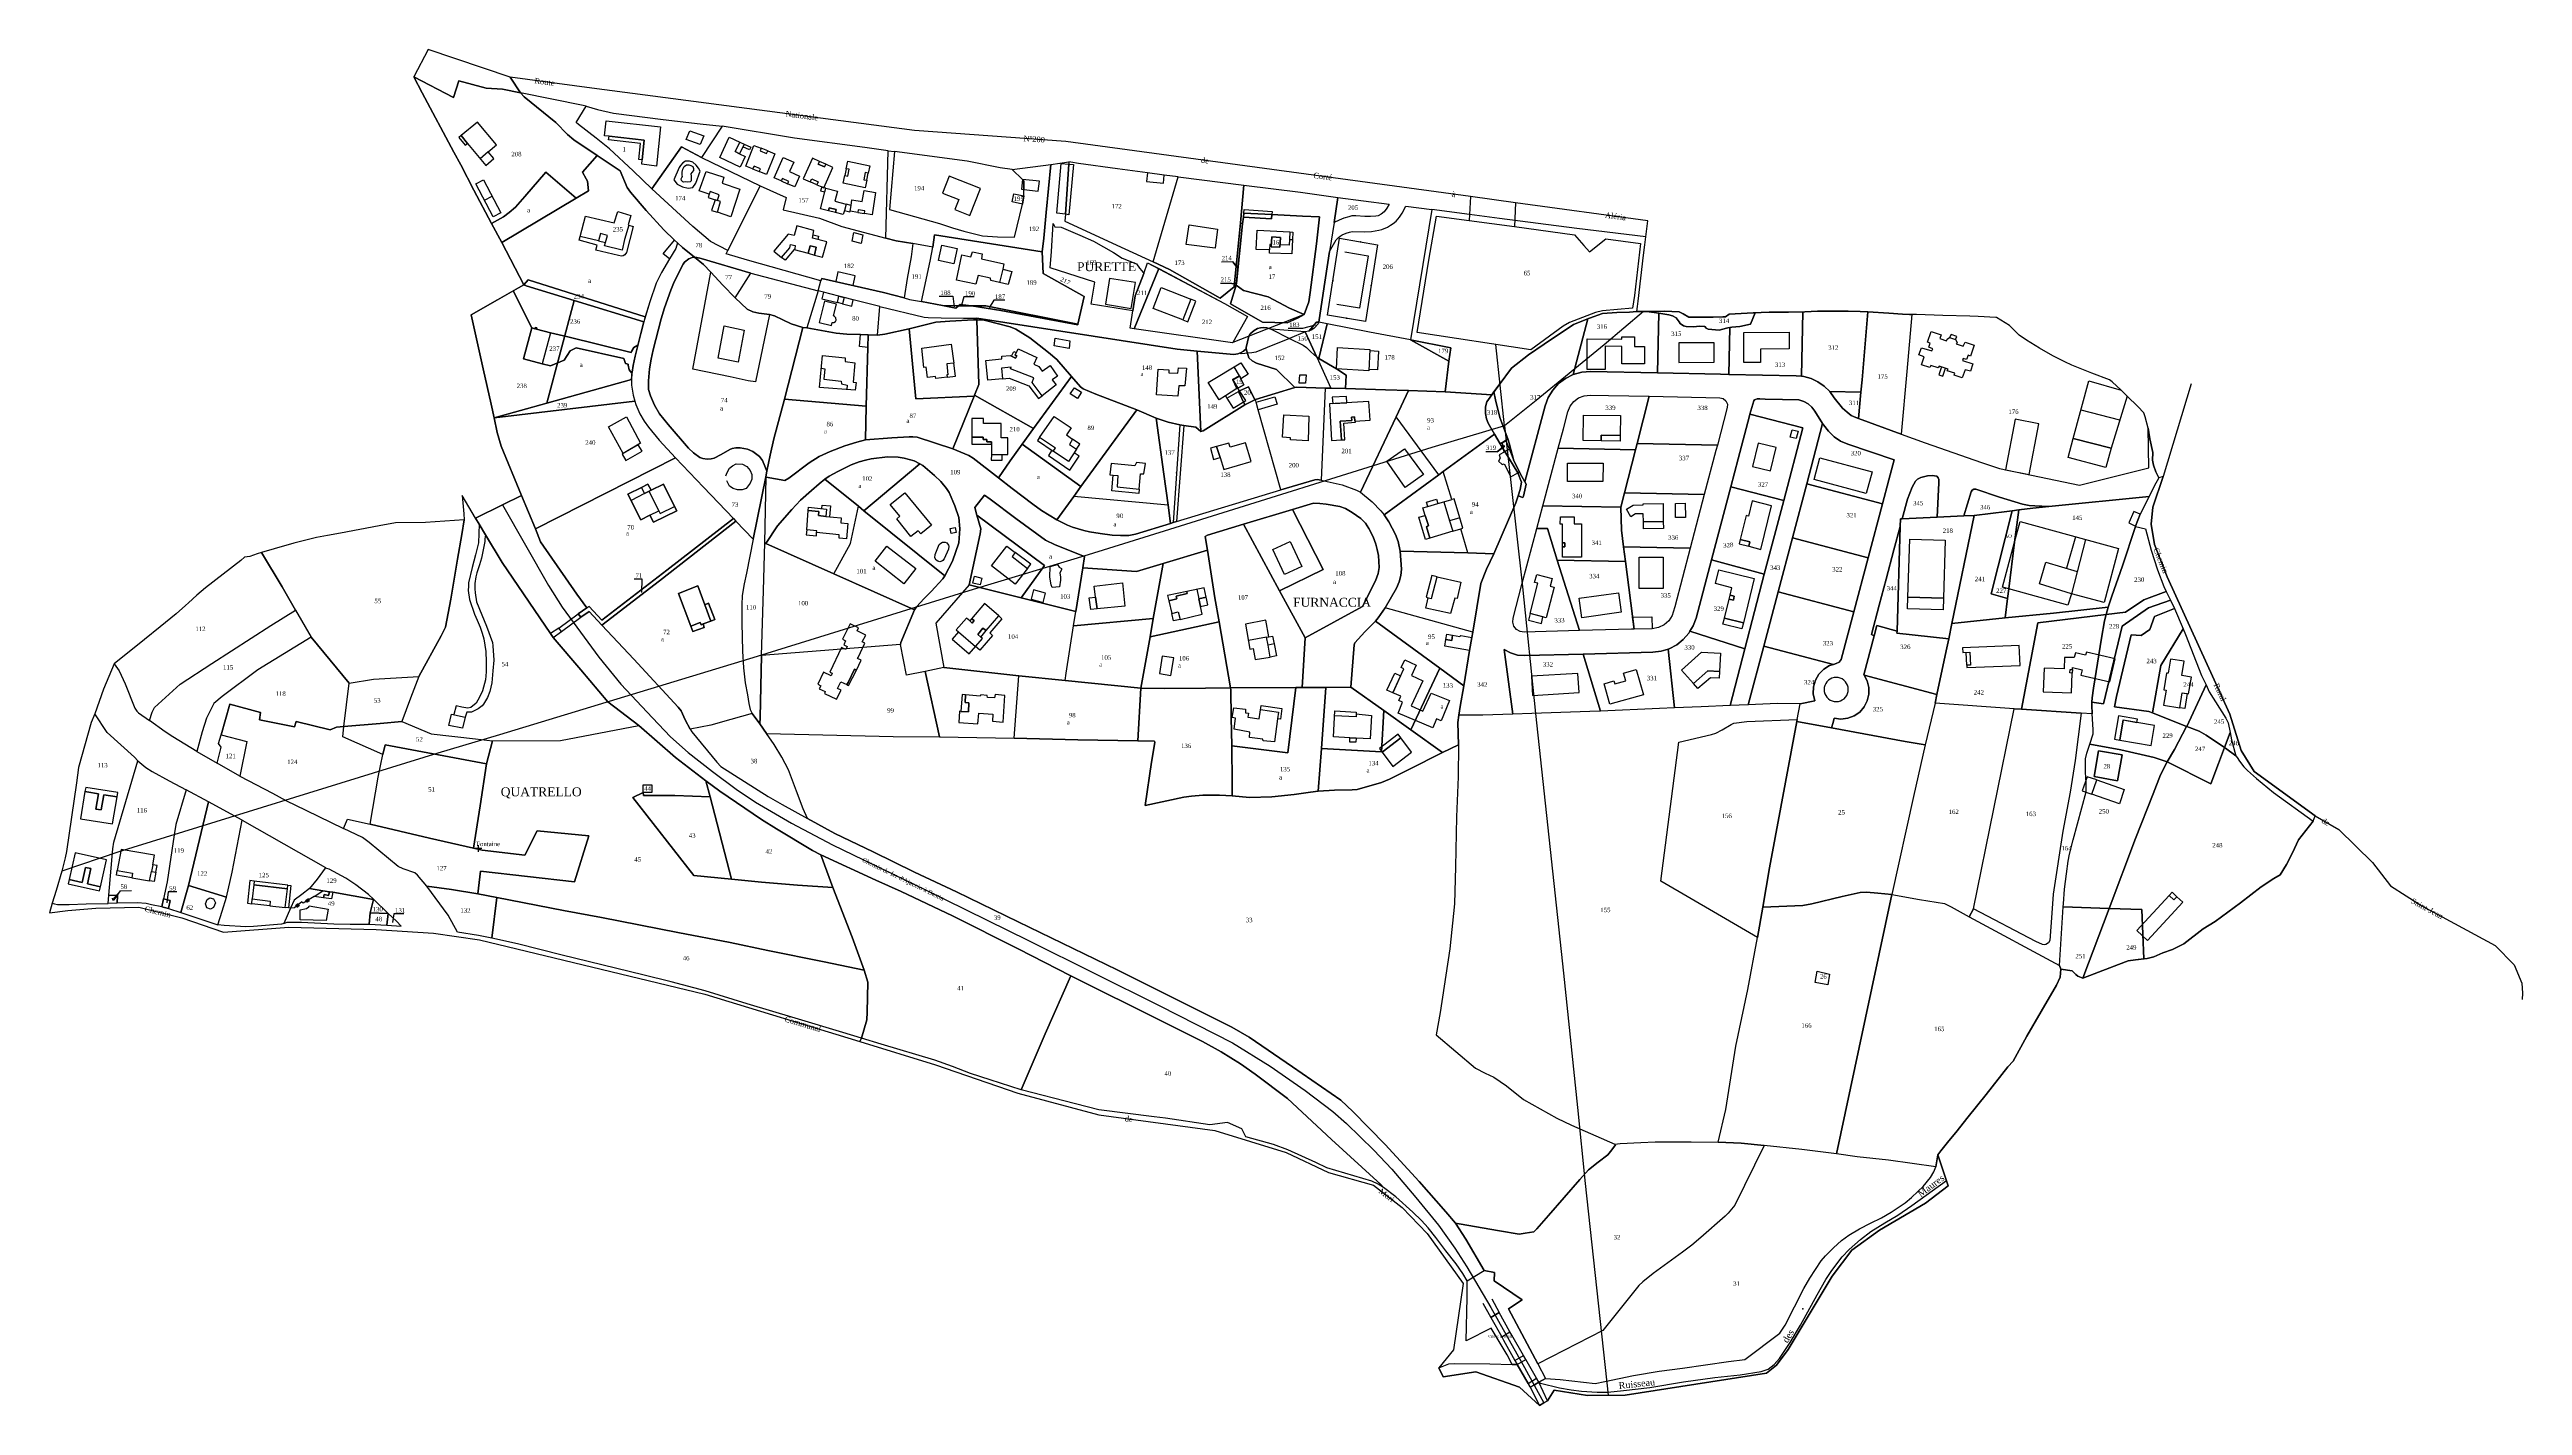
# Model space of a CAD drawing. Extents: x 1208110 to 1209219, y 6152832 to 6153439.
import ezdxf

# ---------------------------------------------------------------- set-up
doc = ezdxf.new("R2010")
doc.units = 0
doc.linetypes.add('CONTINU', pattern=[0])
doc.layers.get('0').update_dxf_attribs({"linetype": 'CONTINU'})
for name, color, linetype in [('1FLECHEFL', 7, 'CONTINU'), ('1LIEUDIT', 7, 'CONTINU'), ('1PARCELLE', 7, 'CONTINU'), ('1PYLONE', 7, 'CONTINU'), ('1SECTION', 7, 'CONTINU'), ('1SUBDFISC', 7, 'CONTINU'), ('1SUBDSECT', 7, 'CONTINU'), ('1TRONFLUV', 7, 'CONTINU'), ('1TROUPARCELLE', 7, 'CONTINU'), ('1TROUSUBDFISC', 7, 'CONTINU'), ('1ZONCOMM', 7, 'CONTINU'), ('3BATIDUR', 7, 'CONTINU'), ('3BATILEGER', 7, 'CONTINU'), ('3CALVAIRE', 7, 'CONTINU'), ('3CALVAIRETEX', 7, 'CONTINU'), ('3CHEMIN', 7, 'CONTINU'), ('3CLOTMI', 7, 'CONTINU'), ('3ENSIMMO', 7, 'CONTINU'), ('3FISCLINE', 7, 'CONTINUOUS'), ('3FLECHEPAR', 7, 'CONTINU'), ('3GAZODUC', 7, 'CONTINU'), ('3LIEUDITTEX', 7, 'CONTINU'), ('3LIMNONPARC', 7, 'CONTINU'), ('3LINEDIVERS', 7, 'CONTINUOUS'), ('3MURMI', 7, 'CONTINU'), ('3PARCELLETEX', 7, 'CONTINU'), ('3PISCINE', 7, 'CONTINUOUS'), ('3PONT', 7, 'CONTINU'), ('3SNCF', 7, 'CONTINU'), ('3SNCFTEX', 7, 'CONTINU'), ('3SUBDFISCTEX', 7, 'CONTINU'), ('3TOPOLINE', 7, 'CONTINU'), ('3TRONFLUVTEX', 7, 'CONTINU'), ('3TROUBATI', 7, 'CONTINU'), ('3ZONCOMMTEX', 7, 'CONTINU')]:
    doc.layers.add(name, color=color, linetype=linetype)
doc.styles.get("Standard").update_dxf_attribs({"font": 'Times New Roman'})

# ---------------------------------------------------------------- blocks, each defined once
blk = doc.blocks.new('FLECHRU1')
blk.add_point((0, 0))
blk = doc.blocks.new('MURMI')
for p, q in [((-0.75, 0.5), (0.75, 0.5)), ((-0.75, -0.5), (0.75, -0.5))]:
    blk.add_line(p, q)
blk = doc.blocks.new('DETATOPO')
for points in [[(-1.5, 0), (1.5, 0)], [(0, -1.5), (0, 1.5)]]:
    blk.add_lwpolyline(points)
blk = doc.blocks.new('CLOTMI')
at = {"const_width": 0.38}
blk.add_lwpolyline([(-0.19, 0, 1), (0.19, 0, 1)], format="xyb", close=True, dxfattribs=at)
blk = doc.blocks.new('PYLONE1')
blk.add_point((0, 0))

msp = doc.modelspace()

# ---------------------------------------------------------------- linework, layer by layer
at = {"layer": '1LIEUDIT'}
for points in [[(1208335.06, 6153177.42), (1208336.19, 6153175.63), (1208348.65, 6153161.14), (1208360.66, 6153146.76), (1208374.59, 6153136.2), (1208391.04, 6153121.81), (1208404.66, 6153111.33), (1208410.96, 6153106.78), (1208429.52, 6153094.15), (1208436.33, 6153089.88), (1208452.38, 6153080.26), (1208456.09, 6153078.24), (1208461.6, 6153063.62), (1208470.15, 6153041.31), (1208475.52, 6153026.56), (1208477.21, 6153021.15), (1208476.96, 6153007.73), (1208476.7, 6153004.27), (1208474.35, 6152996.17), (1208473.63, 6152994.56), (1208507.54, 6152984.18), (1208544.46, 6152971.47), (1208580.65, 6152961.74), (1208632.74, 6152954.68), (1208664.65, 6152944.86), (1208683.61, 6152935.9), (1208703.79, 6152930.23), (1208716.59, 6152920.29), (1208727.88, 6152908.64), (1208743.94, 6152886.18), (1208739.65, 6152856.54), (1208733.11, 6152848.34), (1208734.97, 6152844.43), (1208749.65, 6152846.54), (1208769.16, 6152839.77), (1208778.11, 6152831.51), (1208780.12, 6152832.66), (1208781.84, 6152833.65), (1208784.8, 6152838.41), (1208799.75, 6152836.06), (1208816.57, 6152836.19), (1208879.93, 6152845.94), (1208884.41, 6152849.59), (1208889.66, 6152856.61), (1208909.34, 6152889.47), (1208918.12, 6152901.08), (1208930.56, 6152910.14), (1208951.17, 6152922.2), (1208961.35, 6152929.88), (1208956.73, 6152943.9), (1208957.98, 6152945.61), (1208961.61, 6152950.11), (1208964.77, 6152953.89), (1208970.34, 6152960.79), (1208978.38, 6152970.89), (1208988.03, 6152983.24), (1208990.41, 6152985.84), (1208996.5, 6152996.96), (1209003.02, 6153008.03), (1209009.78, 6153019.9), (1209011.55, 6153023.41), (1209011.79, 6153026.98), (1209016.86, 6153026.34), (1209018.45, 6153024.62), (1209019.4, 6153023.95), (1209021.58, 6153022.98), (1209040.73, 6153030.32), (1209041.95, 6153030.69), (1209045.31, 6153031.19), (1209050.53, 6153031.77), (1209053.39, 6153032.56), (1209057.49, 6153034.28), (1209061.9, 6153035.77), (1209066.97, 6153038.32), (1209075.54, 6153045.1), (1209080.95, 6153048.35), (1209092.24, 6153056.7), (1209101.49, 6153063.93), (1209107.31, 6153067.67), (1209110.13, 6153069.34), (1209112.9, 6153073.95), (1209115.61, 6153079.1), (1209118.32, 6153084.99), (1209124.8, 6153093.3), (1209125.76, 6153095.78), (1209098.36, 6153115.66), (1209092.64, 6153125.06), (1209087.57, 6153141.29), (1209059.51, 6153202.87), (1209053.73, 6153217.22), (1209052.31, 6153226.41), (1209053.06, 6153234.04), (1209057.68, 6153247.69), (1209055.64, 6153247.23), (1209054.35, 6153249.91), (1209053.25, 6153252.82), (1209052.8, 6153255.03), (1209053.04, 6153258.5), (1209051.6, 6153264.65), (1209050.93, 6153269.42), (1209049.59, 6153274.42), (1209049.04, 6153276.27), (1209046.25, 6153279.18), (1209041.55, 6153283.69), (1209038.78, 6153286.38), (1209034.75, 6153290.23), (1209033.62, 6153291.09), (1209025.75, 6153294.12), (1209016.74, 6153297.67), (1209013.57, 6153299.13), (1209008.18, 6153301.76), (1209002.19, 6153305.22), (1208996.44, 6153308.81), (1208993.15, 6153311.06), (1208991.41, 6153312.68), (1208990.11, 6153314.09), (1208988.77, 6153315.37), (1208986.92, 6153316.57), (1208982.95, 6153318.94), (1208982.72, 6153318.94), (1208974.69, 6153319.42), (1208971, 6153319.54), (1208958.91, 6153319.84), (1208947.14, 6153320.28), (1208945.04, 6153320.36), (1208944.04, 6153320.4), (1208940.8, 6153320.55), (1208934.68, 6153320.89), (1208925.26, 6153321.52), (1208921.91, 6153321.76), (1208916.44, 6153321.77), (1208910.36, 6153321.89), (1208902.79, 6153321.79), (1208897.1, 6153321.6), (1208889.74, 6153321.45), (1208881.15, 6153321.33), (1208877.45, 6153321.25), (1208873.86, 6153321.09), (1208863.12, 6153320.49), (1208861.57, 6153319.37), (1208860.35, 6153319.24), (1208855.97, 6153319.14), (1208848.69, 6153319.12), (1208845.09, 6153319.1), (1208842.55, 6153320.71), (1208840.84, 6153321.58), (1208834.25, 6153321.78), (1208824.82, 6153321.76), (1208821.84, 6153321.71), (1208818.5, 6153321.45), (1208812.9, 6153321.31), (1208806.41, 6153320.77), (1208800.64, 6153318.77), (1208793.42, 6153315.85), (1208780.21, 6153307.12), (1208773.3, 6153302.23), (1208765.66, 6153296.24), (1208760.06, 6153288.84), (1208756.82, 6153284.38), (1208735.88, 6153285.67), (1208719.44, 6153286.3), (1208709.22, 6153286.57), (1208691.27, 6153287.19), (1208684.7, 6153287.3), (1208682.07, 6153287.35), (1208669.47, 6153287.73), (1208668.62, 6153287.58), (1208650.88, 6153282.19), (1208650.69, 6153282.13), (1208646.18, 6153279.85), (1208627.44, 6153268.22), (1208626.45, 6153267.87), (1208624.15, 6153269.84), (1208618.84, 6153270.61), (1208617.03, 6153270.95), (1208611.79, 6153272.14), (1208606.44, 6153273.94), (1208597.74, 6153277.61), (1208579.35, 6153284.68), (1208573.7, 6153286.98), (1208572.56, 6153287.87), (1208568.42, 6153292.55), (1208561.84, 6153300.18), (1208558.22, 6153303.26), (1208549.78, 6153309.91), (1208543.55, 6153313.75), (1208540.99, 6153314.8), (1208529.38, 6153317.76), (1208526.08, 6153317.92), (1208524.56, 6153317.95), (1208513.88, 6153317.37), (1208507.74, 6153316.88), (1208495.73, 6153313.93), (1208484.82, 6153311.54), (1208481.54, 6153311.14), (1208477.41, 6153311.25), (1208473.92, 6153311.38), (1208467.78, 6153311.57), (1208463.09, 6153311.93), (1208449.95, 6153314.31), (1208448.15, 6153314.52), (1208442.92, 6153316.22), (1208435.42, 6153319.71), (1208433.12, 6153320.3), (1208428.3, 6153320.93), (1208425.71, 6153321.49), (1208423.15, 6153322.8), (1208417.8, 6153327.85), (1208412.24, 6153333.45), (1208406.88, 6153339.24), (1208403.55, 6153342.75), (1208399.61, 6153345.97), (1208394.22, 6153350.29), (1208391.89, 6153352.5), (1208390.65, 6153353.61), (1208385.75, 6153358.28), (1208377.81, 6153367.01), (1208370.85, 6153375.11), (1208369.33, 6153377.22), (1208366.21, 6153384.74), (1208355.9, 6153391.58), (1208345.44, 6153398.59), (1208342.6, 6153400.96), (1208337.41, 6153406.41), (1208323.24, 6153417.94), (1208321.51, 6153419.59), (1208316.89, 6153426.69), (1208280.22, 6153439.09), (1208273.71, 6153426.9), (1208277.53, 6153419.63), (1208291.74, 6153393.09), (1208294.82, 6153387.38), (1208300.69, 6153376.02), (1208308.64, 6153361.12), (1208313.2, 6153352.56), (1208323.11, 6153333.7), (1208299.47, 6153320.2), (1208304.81, 6153296), (1208308.44, 6153280.24), (1208309.79, 6153274.1), (1208311.15, 6153267.48), (1208312.86, 6153261.38), (1208321.96, 6153239.23), (1208313.54, 6153235.06), (1208301.48, 6153229.09), (1208302.99, 6153226.42), (1208305.87, 6153221.68), (1208313.29, 6153209.17), (1208335.06, 6153177.42)], [(1208321.51, 6153419.59), (1208323.24, 6153417.94), (1208337.41, 6153406.41), (1208342.6, 6153400.96), (1208345.44, 6153398.59), (1208355.9, 6153391.58), (1208366.21, 6153384.74), (1208369.33, 6153377.22), (1208370.85, 6153375.11), (1208377.81, 6153367.01), (1208385.75, 6153358.28), (1208390.65, 6153353.61), (1208391.89, 6153352.5), (1208394.22, 6153350.29), (1208399.61, 6153345.97), (1208403.55, 6153342.75), (1208406.88, 6153339.24), (1208412.24, 6153333.45), (1208417.8, 6153327.85), (1208423.15, 6153322.8), (1208425.71, 6153321.49), (1208428.3, 6153320.93), (1208433.12, 6153320.3), (1208435.42, 6153319.71), (1208442.92, 6153316.22), (1208448.15, 6153314.52), (1208449.95, 6153314.31), (1208463.09, 6153311.93), (1208467.78, 6153311.57), (1208473.92, 6153311.38), (1208477.41, 6153311.25), (1208481.54, 6153311.14), (1208484.82, 6153311.54), (1208495.73, 6153313.93), (1208507.74, 6153316.88), (1208513.88, 6153317.37), (1208524.56, 6153317.95), (1208526.08, 6153317.92), (1208529.38, 6153317.76), (1208540.99, 6153314.8), (1208543.55, 6153313.75), (1208549.78, 6153309.91), (1208558.22, 6153303.26), (1208561.84, 6153300.18), (1208568.42, 6153292.55), (1208572.56, 6153287.87), (1208573.7, 6153286.98), (1208579.35, 6153284.68), (1208597.74, 6153277.61), (1208606.44, 6153273.94), (1208611.79, 6153272.14), (1208617.03, 6153270.95), (1208618.84, 6153270.61), (1208624.15, 6153269.84), (1208626.45, 6153267.87), (1208627.44, 6153268.22), (1208646.18, 6153279.85), (1208650.69, 6153282.13), (1208650.88, 6153282.19), (1208668.62, 6153287.58), (1208669.47, 6153287.73), (1208682.07, 6153287.35), (1208684.7, 6153287.3), (1208691.27, 6153287.19), (1208709.22, 6153286.57), (1208719.44, 6153286.3), (1208735.88, 6153285.67), (1208756.82, 6153284.38), (1208760.06, 6153288.84), (1208765.66, 6153296.24), (1208773.3, 6153302.23), (1208780.21, 6153307.12), (1208793.42, 6153315.85), (1208800.64, 6153318.77), (1208806.41, 6153320.77), (1208812.9, 6153321.31), (1208818.5, 6153321.45), (1208821.84, 6153321.71), (1208822.05, 6153323.97), (1208822.37, 6153326.37), (1208824.82, 6153346.95), (1208825.37, 6153351.63), (1208825.8, 6153355.07), (1208826.74, 6153362.34), (1208767.43, 6153370.42), (1208747.24, 6153373.17), (1208565.93, 6153397.87), (1208498.18, 6153402.8), (1208353.5, 6153421.69), (1208316.89, 6153426.69), (1208321.51, 6153419.59)], [(1208335.06, 6153177.42), (1208313.29, 6153209.17), (1208305.87, 6153221.68), (1208302.99, 6153226.42), (1208301.48, 6153229.09), (1208295.39, 6153239.27), (1208296.18, 6153231.05), (1208296.35, 6153228.4), (1208278.97, 6153227.2), (1208265.63, 6153227.05), (1208258.29, 6153225.61), (1208240.97, 6153222.36), (1208235.1, 6153221.28), (1208230.2, 6153220.46), (1208220.02, 6153217.88), (1208211.16, 6153215.39), (1208205.52, 6153213.69), (1208203.53, 6153213.1), (1208200.23, 6153211.98), (1208197.89, 6153211.55), (1208196.25, 6153210.06), (1208180.39, 6153197.84), (1208176.57, 6153194.63), (1208172.77, 6153191.19), (1208171.4, 6153189.91), (1208167.32, 6153186.22), (1208160.18, 6153180.36), (1208153.14, 6153174.68), (1208139.54, 6153163.85), (1208134.66, 6153152.43), (1208130.78, 6153141.39), (1208129.21, 6153137.61), (1208123.53, 6153117.41), (1208122.56, 6153110.47), (1208118.11, 6153079.73), (1208117.61, 6153076.87), (1208116.01, 6153070.9), (1208113.52, 6153062.3), (1208111.74, 6153056.65), (1208110.5, 6153052.24), (1208118.78, 6153053.29), (1208131.3, 6153054.3), (1208150.49, 6153054.81), (1208169.85, 6153050.05), (1208188.46, 6153043.63), (1208217.72, 6153045.84), (1208256.95, 6153044.78), (1208282.58, 6153043.2), (1208303.16, 6153040.18), (1208404.16, 6153015.8), (1208473.63, 6152994.56), (1208474.35, 6152996.17), (1208476.7, 6153004.27), (1208476.96, 6153007.73), (1208477.21, 6153021.15), (1208475.52, 6153026.56), (1208470.15, 6153041.31), (1208461.6, 6153063.62), (1208456.09, 6153078.24), (1208452.38, 6153080.26), (1208436.33, 6153089.88), (1208429.52, 6153094.15), (1208410.96, 6153106.78), (1208404.66, 6153111.33), (1208391.04, 6153121.81), (1208374.59, 6153136.2), (1208360.66, 6153146.76), (1208348.65, 6153161.14), (1208336.19, 6153175.63), (1208335.06, 6153177.42)]]:
    msp.add_lwpolyline(points, close=True, dxfattribs=at)
at = {"layer": '1PARCELLE'}
for points in [[(1208321.51, 6153419.59), (1208323.24, 6153417.94), (1208337.41, 6153406.41), (1208342.6, 6153400.96), (1208345.44, 6153398.59), (1208355.9, 6153391.58), (1208349.41, 6153384.09), (1208351.05, 6153381.08), (1208351.54, 6153380.03), (1208352.01, 6153375.8), (1208346.46, 6153372.46), (1208313.2, 6153352.56), (1208308.64, 6153361.12), (1208300.69, 6153376.02), (1208294.82, 6153387.38), (1208291.74, 6153393.09), (1208277.53, 6153419.63), (1208273.71, 6153426.9), (1208291.61, 6153417.59), (1208293.98, 6153425.03), (1208306.18, 6153421.79), (1208313.53, 6153421.31), (1208321.51, 6153419.59)], [(1208414.52, 6153349.06), (1208406.68, 6153353.11), (1208398.85, 6153359.79), (1208380.46, 6153376.71), (1208372.04, 6153384.7), (1208361.39, 6153394.53), (1208355.47, 6153399.4), (1208347.52, 6153405.41), (1208346.49, 6153406.33), (1208350.97, 6153413.64), (1208349.6, 6153414), (1208321.51, 6153419.59), (1208323.24, 6153417.94), (1208337.41, 6153406.41), (1208342.6, 6153400.96), (1208345.44, 6153398.59), (1208355.9, 6153391.58), (1208366.21, 6153384.74), (1208369.33, 6153377.22), (1208370.85, 6153375.11), (1208377.81, 6153367.01), (1208385.75, 6153358.28), (1208390.65, 6153353.61), (1208391.89, 6153352.5), (1208394.22, 6153350.29), (1208399.61, 6153345.97), (1208400.64, 6153345.82), (1208402.51, 6153345.42), (1208424.76, 6153338.88), (1208454.92, 6153330.99), (1208456.2, 6153335.45), (1208423.35, 6153344.64), (1208413.76, 6153347.46), (1208414.52, 6153349.06)], [(1208411.87, 6153404.67), (1208402.66, 6153390.66), (1208393.65, 6153395.48), (1208380.46, 6153376.71), (1208372.04, 6153384.7), (1208361.39, 6153394.53), (1208355.47, 6153399.4), (1208347.52, 6153405.41), (1208346.49, 6153406.33), (1208350.97, 6153413.64), (1208356.05, 6153412.14), (1208363.18, 6153410.52), (1208385.47, 6153407.75), (1208402.11, 6153405.82), (1208411.87, 6153404.67)], [(1208411.87, 6153404.67), (1208402.66, 6153390.66), (1208429.03, 6153378.05), (1208440.68, 6153372.75), (1208439.32, 6153367.28), (1208455.5, 6153363.48), (1208465.61, 6153359.74), (1208485.25, 6153354.47), (1208486.36, 6153393.73), (1208475.89, 6153395.12), (1208444.4, 6153399.33), (1208411.87, 6153404.67)], [(1208323.11, 6153333.7), (1208313.2, 6153352.56), (1208346.46, 6153372.46), (1208352.01, 6153375.8), (1208351.54, 6153380.03), (1208351.05, 6153381.08), (1208349.41, 6153384.09), (1208355.9, 6153391.58), (1208366.21, 6153384.74), (1208369.33, 6153377.22), (1208370.85, 6153375.11), (1208377.81, 6153367.01), (1208385.75, 6153358.28), (1208390.65, 6153353.61), (1208391.89, 6153352.5), (1208391.24, 6153349.89), (1208388.34, 6153345.21), (1208384.74, 6153339.12), (1208382.43, 6153334.33), (1208379.59, 6153325.98), (1208377.48, 6153319.24), (1208324.98, 6153335.83), (1208323.11, 6153333.7)], [(1208402.66, 6153390.66), (1208429.03, 6153378.05), (1208414.52, 6153349.06), (1208406.68, 6153353.11), (1208398.85, 6153359.79), (1208380.46, 6153376.71), (1208393.65, 6153395.48), (1208402.66, 6153390.66)], [(1208485.25, 6153354.47), (1208486.36, 6153393.73), (1208489.21, 6153393.33), (1208486.97, 6153367.41), (1208509.32, 6153361.05), (1208515.12, 6153359.15), (1208520.2, 6153357.65), (1208528.64, 6153355.57), (1208535.27, 6153355.19), (1208542.91, 6153354.95), (1208546.58, 6153369.8), (1208547.14, 6153373.47), (1208547.15, 6153376.37), (1208547.17, 6153380.18), (1208546.56, 6153380.84), (1208541.87, 6153385.27), (1208559.19, 6153387.61), (1208557.1, 6153366.11), (1208556.02, 6153354.51), (1208555.29, 6153348.35), (1208507.09, 6153356.02), (1208506.35, 6153350.44), (1208497.42, 6153352.17), (1208489.97, 6153353.4), (1208485.25, 6153354.47)], [(1208541.87, 6153385.27), (1208536.52, 6153386.07), (1208521.68, 6153389.05), (1208489.21, 6153393.33), (1208486.97, 6153367.41), (1208509.32, 6153361.05), (1208515.12, 6153359.15), (1208520.2, 6153357.65), (1208528.64, 6153355.57), (1208535.27, 6153355.19), (1208542.91, 6153354.95), (1208546.58, 6153369.8), (1208541.94, 6153370.81), (1208542.57, 6153374.39), (1208547.14, 6153373.47), (1208547.15, 6153376.37), (1208547.17, 6153380.18), (1208546.56, 6153380.84), (1208541.87, 6153385.27)], [(1208624.85, 6153303.85), (1208615.86, 6153304.81), (1208526.1, 6153318.68), (1208526.08, 6153317.92), (1208524.56, 6153317.95), (1208513.88, 6153317.37), (1208507.74, 6153316.88), (1208495.73, 6153313.93), (1208484.82, 6153311.54), (1208481.54, 6153311.14), (1208482.57, 6153323.9), (1208470.67, 6153326.96), (1208466.56, 6153328.02), (1208464.28, 6153328.6), (1208457.33, 6153330.39), (1208454.92, 6153330.99), (1208456.2, 6153335.45), (1208456.6, 6153336.49), (1208484.26, 6153330.23), (1208493.56, 6153327.74), (1208495.92, 6153327.13), (1208501.23, 6153326.11), (1208510.7, 6153324.36), (1208516.64, 6153323.24), (1208517.81, 6153324.29), (1208523.59, 6153324.21), (1208536.88, 6153322.2), (1208571.24, 6153315.7), (1208571.3, 6153315.97), (1208574.1, 6153328.45), (1208555.74, 6153338.76), (1208555.29, 6153348.35), (1208556.02, 6153354.51), (1208557.1, 6153366.11), (1208559.19, 6153387.61), (1208567.29, 6153388.68), (1208567.23, 6153387.75), (1208565.72, 6153365.23), (1208565.51, 6153362.11), (1208592.34, 6153349.7), (1208605.1, 6153343.94), (1208612.4, 6153340.52), (1208622.65, 6153334.71), (1208635.07, 6153327.69), (1208641.33, 6153332.78), (1208642.27, 6153333.44), (1208639.68, 6153325.05), (1208654.03, 6153316.94), (1208665.1, 6153316.61), (1208670.01, 6153318.87), (1208672.78, 6153320.34), (1208674.84, 6153326.05), (1208675.47, 6153330.15), (1208678.24, 6153352.01), (1208679.59, 6153364.09), (1208671.92, 6153364.47), (1208658.24, 6153365.16), (1208645.71, 6153365.79), (1208645.49, 6153363.93), (1208645.14, 6153360.99), (1208644.15, 6153361.47), (1208645.71, 6153378.25), (1208671.06, 6153375.08), (1208687.87, 6153372.76), (1208686.14, 6153361.5), (1208684.14, 6153348.58), (1208681.17, 6153329.9), (1208679.3, 6153316.88), (1208678.25, 6153316.96), (1208674.87, 6153312.92), (1208673.17, 6153312.58), (1208657.88, 6153313.79), (1208655.95, 6153314.44), (1208654.73, 6153314.56), (1208653.12, 6153314.42), (1208651.82, 6153314), (1208650.37, 6153313.13), (1208648.55, 6153311.67), (1208647.9, 6153310.62), (1208646.69, 6153305.61), (1208646.74, 6153304.94), (1208645.59, 6153303.91), (1208644.22, 6153303.12), (1208643.05, 6153302.68), (1208641.14, 6153302.49), (1208624.85, 6153303.85)], [(1208567.29, 6153388.68), (1208567.23, 6153387.75), (1208565.72, 6153365.23), (1208565.51, 6153362.11), (1208592.34, 6153349.7), (1208605.1, 6153343.94), (1208616.25, 6153382.08), (1208609.95, 6153382.81), (1208602.48, 6153383.76), (1208589.02, 6153385.67), (1208571.56, 6153388.07), (1208568.16, 6153388.63), (1208567.29, 6153388.68)], [(1208605.1, 6153343.94), (1208616.25, 6153382.08), (1208645.71, 6153378.25), (1208644.15, 6153361.47), (1208641.49, 6153334.46), (1208641.33, 6153332.78), (1208635.07, 6153327.69), (1208622.65, 6153334.71), (1208612.4, 6153340.52), (1208605.1, 6153343.94)], [(1208429.03, 6153378.05), (1208440.68, 6153372.75), (1208439.32, 6153367.28), (1208455.5, 6153363.48), (1208465.61, 6153359.74), (1208485.25, 6153354.47), (1208489.97, 6153353.4), (1208497.42, 6153352.17), (1208496.68, 6153346.15), (1208494.87, 6153336.44), (1208493.56, 6153327.74), (1208484.26, 6153330.23), (1208456.6, 6153336.49), (1208456.2, 6153335.45), (1208423.35, 6153344.64), (1208413.76, 6153347.46), (1208414.52, 6153349.06), (1208429.03, 6153378.05)], [(1208546.58, 6153369.8), (1208541.94, 6153370.81), (1208542.57, 6153374.39), (1208547.14, 6153373.47), (1208546.58, 6153369.8)], [(1208710.76, 6153369.79), (1208709.83, 6153367.93), (1208708.51, 6153366.34), (1208707.28, 6153365.31), (1208705.92, 6153364.61), (1208704.83, 6153364.39), (1208702.5, 6153364.24), (1208699.9, 6153364.22), (1208695.82, 6153364.53), (1208694.05, 6153364.48), (1208692.69, 6153364.16), (1208690.48, 6153363.44), (1208688.48, 6153362.66), (1208686.14, 6153361.5), (1208687.87, 6153372.76), (1208710.76, 6153369.79)], [(1208600.83, 6153338.73), (1208597.04, 6153328.65), (1208595.99, 6153321.94), (1208577.3, 6153325.04), (1208578.94, 6153334.78), (1208558.89, 6153341.31), (1208559.5, 6153348.53), (1208560.24, 6153361.05), (1208561, 6153359.6), (1208563.81, 6153359.41), (1208572.2, 6153355.86), (1208578.35, 6153353.2), (1208587.3, 6153348.14), (1208591.19, 6153345.6), (1208597.56, 6153343.08), (1208598.95, 6153341.09), (1208600.05, 6153339.94), (1208600.83, 6153338.73)], [(1208641.49, 6153334.46), (1208644.15, 6153361.47), (1208645.14, 6153360.99), (1208642.38, 6153334.43), (1208641.49, 6153334.46)], [(1208666.19, 6153323.14), (1208656.64, 6153328.21), (1208645.48, 6153331.14), (1208642.27, 6153333.44), (1208642.38, 6153334.43), (1208645.14, 6153360.99), (1208645.49, 6153363.93), (1208645.71, 6153365.79), (1208658.24, 6153365.16), (1208671.92, 6153364.47), (1208679.59, 6153364.09), (1208678.24, 6153352.01), (1208675.47, 6153330.15), (1208674.84, 6153326.05), (1208672.78, 6153320.34), (1208666.19, 6153323.14)], [(1208720.39, 6153308.96), (1208702.08, 6153312.38), (1208682.99, 6153316.2), (1208679.3, 6153316.88), (1208681.17, 6153329.9), (1208684.14, 6153348.58), (1208687.11, 6153353.78), (1208688.1, 6153354.79), (1208688.88, 6153355.4), (1208689.82, 6153356.02), (1208691.48, 6153356.75), (1208693, 6153357.29), (1208694.2, 6153357.48), (1208699.84, 6153357.4), (1208702.88, 6153357.51), (1208706.23, 6153358.1), (1208707.54, 6153358.42), (1208710.03, 6153359.54), (1208711.4, 6153360.3), (1208712.61, 6153361.15), (1208713.95, 6153362.23), (1208715.46, 6153363.96), (1208716.68, 6153365.71), (1208718.26, 6153368.85), (1208730, 6153367.35), (1208720.39, 6153308.96)], [(1208720.39, 6153308.96), (1208738.42, 6153305.39), (1208737.6, 6153299.47), (1208735.88, 6153285.67), (1208756.82, 6153284.38), (1208757.75, 6153285.65), (1208760.06, 6153288.84), (1208765.66, 6153296.24), (1208773.3, 6153302.23), (1208780.21, 6153307.12), (1208793.42, 6153315.85), (1208799.91, 6153318.47), (1208800.64, 6153318.77), (1208806.41, 6153320.77), (1208812.9, 6153321.31), (1208818.5, 6153321.45), (1208821.84, 6153321.71), (1208822.05, 6153323.97), (1208822.37, 6153326.37), (1208824.82, 6153346.95), (1208825.37, 6153351.63), (1208825.8, 6153355.07), (1208794.93, 6153358.94), (1208760.31, 6153363.33), (1208746.85, 6153365.22), (1208730, 6153367.35), (1208720.39, 6153308.96)], [(1208399.61, 6153345.97), (1208394.22, 6153350.29), (1208391.89, 6153352.5), (1208391.24, 6153349.89), (1208388.34, 6153345.21), (1208384.74, 6153339.12), (1208382.43, 6153334.33), (1208379.59, 6153325.98), (1208377.48, 6153319.24), (1208376.79, 6153317.04), (1208374.19, 6153306.63), (1208374.19, 6153306.62), (1208372.97, 6153301.74), (1208371.99, 6153297.56), (1208371.56, 6153294.45), (1208371.52, 6153294.01), (1208371.27, 6153291.28), (1208371.3, 6153288.71), (1208371.99, 6153284.15), (1208372.79, 6153281.58), (1208373.28, 6153279.99), (1208375.03, 6153275.78), (1208376.92, 6153272.57), (1208378.89, 6153269.85), (1208383.75, 6153264.11), (1208391, 6153256.14), (1208403.5, 6153243.03), (1208416.96, 6153228.93), (1208418.12, 6153227.68), (1208425.87, 6153219.71), (1208431.44, 6153247.54), (1208431.89, 6153250.08), (1208431.13, 6153252.36), (1208430.08, 6153254.92), (1208428.66, 6153256.76), (1208425.75, 6153258.98), (1208423.25, 6153260), (1208420.06, 6153260.56), (1208418.07, 6153260.62), (1208416.48, 6153260.26), (1208415.34, 6153259.86), (1208411.54, 6153257.61), (1208408.35, 6153255.92), (1208406.95, 6153255.61), (1208405.27, 6153255.57), (1208403.27, 6153255.79), (1208401.98, 6153256.3), (1208399.06, 6153258.38), (1208396.9, 6153260.43), (1208387.71, 6153270.99), (1208383.92, 6153275.9), (1208381.59, 6153279.68), (1208379.83, 6153283.86), (1208379, 6153286.81), (1208378.98, 6153290.56), (1208379.42, 6153295.98), (1208380.08, 6153300.26), (1208380.98, 6153304.53), (1208384.62, 6153318.4), (1208386.16, 6153323.27), (1208388.94, 6153331.21), (1208390.41, 6153334.93), (1208394.4, 6153342.83), (1208395.04, 6153343.73), (1208397.04, 6153345.26), (1208398.51, 6153345.81), (1208399.61, 6153345.97)], [(1208497.42, 6153352.17), (1208496.68, 6153346.15), (1208494.87, 6153336.44), (1208493.56, 6153327.74), (1208495.92, 6153327.13), (1208501.23, 6153326.11), (1208505.12, 6153344.26), (1208506.35, 6153350.44), (1208497.42, 6153352.17)], [(1208501.23, 6153326.11), (1208505.12, 6153344.26), (1208506.35, 6153350.44), (1208507.09, 6153356.02), (1208555.29, 6153348.35), (1208555.74, 6153338.76), (1208574.1, 6153328.45), (1208571.3, 6153315.97), (1208530.08, 6153324.16), (1208523.59, 6153324.21), (1208518.64, 6153324.86), (1208517.81, 6153324.29), (1208510.7, 6153324.36), (1208501.23, 6153326.11)], [(1208658.25, 6153355.14), (1208657.99, 6153350.73), (1208661.9, 6153350.46), (1208662.14, 6153354.9), (1208658.25, 6153355.14)], [(1208345.61, 6153326.66), (1208324.16, 6153333.19), (1208323.11, 6153333.7), (1208324.98, 6153335.83), (1208377.48, 6153319.24), (1208376.79, 6153317.04), (1208345.61, 6153326.66)], [(1208417.8, 6153327.85), (1208412.24, 6153333.45), (1208406.88, 6153339.24), (1208403.55, 6153342.75), (1208399.61, 6153345.97), (1208398.51, 6153345.81), (1208397.04, 6153345.26), (1208395.04, 6153343.73), (1208394.4, 6153342.83), (1208390.41, 6153334.93), (1208388.94, 6153331.21), (1208386.16, 6153323.27), (1208384.62, 6153318.4), (1208380.98, 6153304.53), (1208380.08, 6153300.26), (1208379.42, 6153295.98), (1208378.98, 6153290.56), (1208379, 6153286.81), (1208379.83, 6153283.86), (1208381.59, 6153279.68), (1208383.92, 6153275.9), (1208387.71, 6153270.99), (1208396.9, 6153260.43), (1208399.06, 6153258.38), (1208401.98, 6153256.3), (1208403.27, 6153255.79), (1208405.27, 6153255.57), (1208406.95, 6153255.61), (1208408.35, 6153255.92), (1208411.54, 6153257.61), (1208415.34, 6153259.86), (1208416.48, 6153260.26), (1208418.07, 6153260.62), (1208420.06, 6153260.56), (1208423.25, 6153260), (1208425.75, 6153258.98), (1208428.66, 6153256.76), (1208430.08, 6153254.92), (1208431.13, 6153252.36), (1208431.89, 6153250.08), (1208433.38, 6153257.37), (1208435.03, 6153264.61), (1208439.88, 6153282.4), (1208448.15, 6153314.52), (1208442.92, 6153316.22), (1208435.42, 6153319.71), (1208433.12, 6153320.3), (1208428.3, 6153320.93), (1208425.71, 6153321.49), (1208423.15, 6153322.8), (1208417.8, 6153327.85)], [(1208417.8, 6153327.85), (1208424.76, 6153338.88), (1208402.51, 6153345.42), (1208400.64, 6153345.82), (1208399.61, 6153345.97), (1208403.55, 6153342.75), (1208406.88, 6153339.24), (1208412.24, 6153333.45), (1208417.8, 6153327.85)], [(1208417.8, 6153327.85), (1208424.76, 6153338.88), (1208454.92, 6153330.99), (1208449.95, 6153314.31), (1208448.15, 6153314.52), (1208442.92, 6153316.22), (1208435.42, 6153319.71), (1208433.12, 6153320.3), (1208428.3, 6153320.93), (1208425.71, 6153321.49), (1208423.15, 6153322.8), (1208417.8, 6153327.85)], [(1208596.62, 6153313.9), (1208594.78, 6153314.17), (1208595.99, 6153321.94), (1208597.04, 6153328.65), (1208600.83, 6153338.73), (1208602.6, 6153343.55), (1208607.6, 6153340.91), (1208596.62, 6153313.9)], [(1208607.6, 6153340.91), (1208637.03, 6153325.27), (1208647.38, 6153319.49), (1208640.77, 6153307.78), (1208640.64, 6153307.59), (1208596.62, 6153313.9), (1208607.6, 6153340.91)], [(1208308.44, 6153280.24), (1208304.81, 6153296), (1208299.47, 6153320.2), (1208299.72, 6153320.34), (1208318.29, 6153330.94), (1208326.67, 6153314.33), (1208322.88, 6153300.51), (1208331.24, 6153298.29), (1208335.05, 6153297.32), (1208341.21, 6153299.94), (1208343.76, 6153304.07), (1208346.52, 6153305.44), (1208367.87, 6153300.68), (1208368.66, 6153298.34), (1208369.84, 6153298.07), (1208369.75, 6153297.65), (1208370.22, 6153295.54), (1208371.52, 6153294.01), (1208371.27, 6153291.28), (1208333.44, 6153280.68), (1208309.79, 6153274.1), (1208308.44, 6153280.24)], [(1208318.29, 6153330.94), (1208323.11, 6153333.7), (1208324.16, 6153333.19), (1208345.61, 6153326.66), (1208376.79, 6153317.04), (1208374.19, 6153306.62), (1208374.15, 6153306.64), (1208372.36, 6153305.58), (1208371.32, 6153303.78), (1208371.18, 6153303.36), (1208342.84, 6153310.4), (1208334.99, 6153312.06), (1208328.69, 6153313.79), (1208328.82, 6153314.34), (1208328.2, 6153314.49), (1208328.06, 6153313.96), (1208326.67, 6153314.33), (1208318.29, 6153330.94)], [(1208454.92, 6153330.99), (1208449.95, 6153314.31), (1208463.09, 6153311.93), (1208467.78, 6153311.57), (1208473.92, 6153311.38), (1208477.41, 6153311.25), (1208481.54, 6153311.14), (1208482.57, 6153323.9), (1208470.67, 6153326.96), (1208466.56, 6153328.02), (1208464.28, 6153328.6), (1208457.33, 6153330.39), (1208454.92, 6153330.99)], [(1208523.59, 6153324.21), (1208517.81, 6153324.29), (1208518.64, 6153324.86), (1208523.59, 6153324.21)], [(1208642.27, 6153333.44), (1208645.48, 6153331.14), (1208656.64, 6153328.21), (1208666.19, 6153323.14), (1208672.78, 6153320.34), (1208670.01, 6153318.87), (1208665.1, 6153316.61), (1208654.03, 6153316.94), (1208639.68, 6153325.05), (1208642.27, 6153333.44)], [(1208642.38, 6153334.43), (1208642.27, 6153333.44), (1208641.33, 6153332.78), (1208641.49, 6153334.46), (1208642.38, 6153334.43)], [(1208374.19, 6153306.62), (1208372.97, 6153301.74), (1208371.99, 6153297.56), (1208371.56, 6153294.45), (1208371.52, 6153294.01), (1208370.22, 6153295.54), (1208369.75, 6153297.65), (1208369.84, 6153298.07), (1208368.66, 6153298.34), (1208367.87, 6153300.68), (1208346.52, 6153305.44), (1208343.76, 6153304.07), (1208341.21, 6153299.94), (1208335.05, 6153297.32), (1208331.24, 6153298.29), (1208322.88, 6153300.51), (1208326.67, 6153314.33), (1208328.06, 6153313.96), (1208328.2, 6153314.49), (1208328.82, 6153314.34), (1208328.69, 6153313.79), (1208334.99, 6153312.06), (1208342.84, 6153310.4), (1208371.18, 6153303.36), (1208371.32, 6153303.78), (1208372.36, 6153305.58), (1208374.15, 6153306.64), (1208374.19, 6153306.62)], [(1208431.44, 6153247.54), (1208431.89, 6153250.08), (1208433.38, 6153257.37), (1208435.03, 6153264.61), (1208439.88, 6153282.4), (1208448.15, 6153314.52), (1208449.95, 6153314.31), (1208463.09, 6153311.93), (1208467.78, 6153311.57), (1208473.92, 6153311.38), (1208477.41, 6153311.25), (1208477.19, 6153305.5), (1208476.5, 6153279.2), (1208476.18, 6153264.25), (1208472.31, 6153263.2), (1208466.85, 6153261.51), (1208460.39, 6153258.99), (1208455.38, 6153256.74), (1208450.95, 6153253.92), (1208441.78, 6153246.98), (1208440.08, 6153245.98), (1208431.68, 6153247.49), (1208431.44, 6153247.54)], [(1208526.08, 6153317.92), (1208526.89, 6153288.96), (1208524.95, 6153284.13), (1208524.79, 6153283.74), (1208515.34, 6153260.11), (1208499.35, 6153265.34), (1208497.44, 6153265.54), (1208495.8, 6153265.58), (1208487.95, 6153265.04), (1208476.18, 6153264.25), (1208476.5, 6153279.2), (1208477.19, 6153305.5), (1208477.41, 6153311.25), (1208481.54, 6153311.14), (1208484.82, 6153311.54), (1208495.73, 6153313.93), (1208507.74, 6153316.88), (1208513.88, 6153317.37), (1208524.56, 6153317.95), (1208526.08, 6153317.92)], [(1208517.81, 6153324.29), (1208516.64, 6153323.24), (1208510.7, 6153324.36), (1208517.81, 6153324.29)], [(1208571.3, 6153315.97), (1208571.24, 6153315.7), (1208536.88, 6153322.2), (1208523.59, 6153324.21), (1208530.08, 6153324.16), (1208571.3, 6153315.97)], [(1208526.08, 6153317.92), (1208529.38, 6153317.76), (1208540.99, 6153314.8), (1208543.55, 6153313.75), (1208549.78, 6153309.91), (1208558.22, 6153303.26), (1208561.84, 6153300.18), (1208568.42, 6153292.55), (1208551.39, 6153269.26), (1208524.95, 6153284.13), (1208526.89, 6153288.96), (1208526.08, 6153317.92)], [(1208624.85, 6153303.85), (1208626.45, 6153267.87), (1208624.15, 6153269.84), (1208618.84, 6153270.61), (1208617.03, 6153270.95), (1208611.79, 6153272.14), (1208606.44, 6153273.94), (1208597.74, 6153277.61), (1208579.35, 6153284.68), (1208573.7, 6153286.98), (1208572.56, 6153287.87), (1208568.42, 6153292.55), (1208561.84, 6153300.18), (1208558.22, 6153303.26), (1208549.78, 6153309.91), (1208543.55, 6153313.75), (1208540.99, 6153314.8), (1208529.38, 6153317.76), (1208526.08, 6153317.92), (1208526.1, 6153318.68), (1208615.86, 6153304.81), (1208624.85, 6153303.85)], [(1208668.62, 6153287.58), (1208660.36, 6153295.69), (1208651.32, 6153298.55), (1208649.48, 6153299.55), (1208647.88, 6153300.89), (1208646.74, 6153304.94), (1208646.69, 6153305.61), (1208647.9, 6153310.62), (1208648.55, 6153311.67), (1208650.37, 6153313.13), (1208651.82, 6153314), (1208653.12, 6153314.42), (1208654.73, 6153314.56), (1208655.95, 6153314.44), (1208657.88, 6153313.79), (1208666.15, 6153309.62), (1208672.27, 6153306.57), (1208673.81, 6153305.51), (1208675.67, 6153303.55), (1208678.37, 6153301.22), (1208684.7, 6153287.3), (1208682.07, 6153287.35), (1208669.47, 6153287.73), (1208668.62, 6153287.58)], [(1208657.88, 6153313.79), (1208666.15, 6153309.62), (1208672.27, 6153306.57), (1208673.81, 6153305.51), (1208675.67, 6153303.55), (1208678.37, 6153301.22), (1208673.17, 6153312.58), (1208657.88, 6153313.79)], [(1208678.37, 6153301.22), (1208679.24, 6153300.68), (1208682.99, 6153316.2), (1208679.3, 6153316.88), (1208679.04, 6153316.23), (1208677.27, 6153314.25), (1208676.14, 6153313.47), (1208674.87, 6153312.92), (1208673.17, 6153312.58), (1208678.37, 6153301.22)], [(1208679.3, 6153316.88), (1208679.04, 6153316.23), (1208677.27, 6153314.25), (1208676.14, 6153313.47), (1208674.87, 6153312.92), (1208678.25, 6153316.96), (1208679.3, 6153316.88)], [(1208679.24, 6153300.68), (1208687.19, 6153296.05), (1208691.59, 6153293.15), (1208691.27, 6153287.19), (1208709.22, 6153286.57), (1208719.44, 6153286.3), (1208735.88, 6153285.67), (1208737.6, 6153299.47), (1208720.39, 6153308.96), (1208702.08, 6153312.38), (1208682.99, 6153316.2), (1208679.24, 6153300.68)], [(1208757.75, 6153285.65), (1208760.06, 6153288.84), (1208765.66, 6153296.24), (1208773.3, 6153302.23), (1208780.21, 6153307.12), (1208793.42, 6153315.85), (1208799.91, 6153318.47), (1208793.33, 6153293.43), (1208789.84, 6153291.71), (1208786.73, 6153289.36), (1208784.12, 6153286.47), (1208782.1, 6153283.14), (1208780.75, 6153279.49), (1208771.68, 6153245.37), (1208770.31, 6153247.82), (1208766.82, 6153254.45), (1208766.62, 6153254.81), (1208764.57, 6153262.67), (1208764.06, 6153264.6), (1208760.42, 6153274.18), (1208758.53, 6153282.15), (1208757.75, 6153285.65)], [(1208799.91, 6153318.47), (1208800.64, 6153318.77), (1208806.41, 6153320.77), (1208812.9, 6153321.31), (1208818.5, 6153321.45), (1208821.84, 6153321.71), (1208824.82, 6153321.76), (1208826.35, 6153321.76), (1208831.69, 6153320.94), (1208831.13, 6153294.14), (1208801.04, 6153294.76), (1208797.12, 6153294.46), (1208793.33, 6153293.43), (1208799.91, 6153318.47)], [(1208826.35, 6153321.76), (1208834.25, 6153321.78), (1208840.84, 6153321.58), (1208842.55, 6153320.71), (1208845.09, 6153319.1), (1208848.69, 6153319.12), (1208855.97, 6153319.14), (1208860.35, 6153319.24), (1208861.57, 6153319.37), (1208863.12, 6153320.49), (1208873.86, 6153321.09), (1208874.79, 6153321.13), (1208872.7, 6153315.97), (1208867.92, 6153314.92), (1208864.35, 6153314.73), (1208863.43, 6153314.55), (1208862.54, 6153314.36), (1208861.96, 6153314.16), (1208858.72, 6153313.26), (1208853.78, 6153313.8), (1208852.85, 6153314.18), (1208852.28, 6153315), (1208849.97, 6153315.17), (1208846.99, 6153314.84), (1208843.88, 6153315), (1208842.66, 6153315.25), (1208841.2, 6153316.36), (1208840.76, 6153316.99), (1208839.4, 6153318.89), (1208837.84, 6153319.74), (1208836.14, 6153320.25), (1208831.69, 6153320.94), (1208826.35, 6153321.76)], [(1208859.23, 6153293.57), (1208831.13, 6153294.14), (1208831.69, 6153320.94), (1208836.14, 6153320.25), (1208837.84, 6153319.74), (1208839.4, 6153318.89), (1208840.76, 6153316.99), (1208841.2, 6153316.36), (1208842.66, 6153315.25), (1208843.88, 6153315), (1208846.99, 6153314.84), (1208849.97, 6153315.17), (1208852.28, 6153315), (1208852.85, 6153314.18), (1208853.78, 6153313.8), (1208858.72, 6153313.26), (1208861.96, 6153314.16), (1208862.54, 6153314.36), (1208863.43, 6153314.55), (1208863.08, 6153293.49), (1208859.23, 6153293.57)], [(1208874.79, 6153321.13), (1208877.45, 6153321.25), (1208881.15, 6153321.33), (1208889.74, 6153321.45), (1208896.14, 6153321.58), (1208895.54, 6153292.64), (1208893.2, 6153292.87), (1208863.08, 6153293.49), (1208863.43, 6153314.55), (1208864.35, 6153314.73), (1208867.92, 6153314.92), (1208872.7, 6153315.97), (1208874.79, 6153321.13)], [(1208896.14, 6153321.58), (1208897.1, 6153321.6), (1208902.79, 6153321.79), (1208910.36, 6153321.89), (1208916.44, 6153321.77), (1208921.91, 6153321.76), (1208925.26, 6153321.52), (1208922.74, 6153291.01), (1208922.21, 6153285.49), (1208908.25, 6153285.82), (1208905.74, 6153288.26), (1208902.95, 6153290.19), (1208899.86, 6153291.62), (1208896.58, 6153292.52), (1208895.54, 6153292.64), (1208896.14, 6153321.58)], [(1208945.04, 6153320.36), (1208942.83, 6153294.81), (1208940.18, 6153266.67), (1208921.08, 6153273.72), (1208922.21, 6153285.49), (1208922.74, 6153291.01), (1208925.26, 6153321.52), (1208934.68, 6153320.89), (1208940.8, 6153320.55), (1208944.04, 6153320.4), (1208945.04, 6153320.36)], [(1208945.04, 6153320.36), (1208942.83, 6153294.81), (1208940.18, 6153266.67), (1208951.07, 6153262.91), (1208976.27, 6153254.03), (1208984.27, 6153251.37), (1209020.1, 6153243.85), (1209051.27, 6153251.61), (1209050.93, 6153269.42), (1209049.59, 6153274.42), (1209049.04, 6153276.27), (1209046.25, 6153279.18), (1209041.55, 6153283.69), (1209038.78, 6153286.38), (1209034.75, 6153290.23), (1209033.62, 6153291.09), (1209025.75, 6153294.12), (1209016.74, 6153297.67), (1209013.57, 6153299.13), (1209008.18, 6153301.76), (1209002.19, 6153305.22), (1208996.44, 6153308.81), (1208993.15, 6153311.06), (1208991.41, 6153312.68), (1208990.11, 6153314.09), (1208988.77, 6153315.37), (1208986.92, 6153316.57), (1208982.95, 6153318.94), (1208982.72, 6153318.94), (1208974.69, 6153319.42), (1208971, 6153319.54), (1208958.91, 6153319.84), (1208947.14, 6153320.28), (1208945.04, 6153320.36)], [(1208624.85, 6153303.85), (1208641.14, 6153302.49), (1208643.05, 6153302.68), (1208644.22, 6153303.12), (1208645.59, 6153303.91), (1208646.74, 6153304.94), (1208647.88, 6153300.89), (1208649.48, 6153299.55), (1208651.32, 6153298.55), (1208660.36, 6153295.69), (1208668.62, 6153287.58), (1208650.88, 6153282.19), (1208650.69, 6153282.13), (1208647.83, 6153288), (1208643.71, 6153286.16), (1208643.25, 6153285.89), (1208646.18, 6153279.85), (1208627.44, 6153268.22), (1208626.45, 6153267.87), (1208624.85, 6153303.85)], [(1208720.39, 6153308.96), (1208737.6, 6153299.47), (1208738.42, 6153305.39), (1208720.39, 6153308.96)], [(1208568.42, 6153292.55), (1208572.56, 6153287.87), (1208573.7, 6153286.98), (1208579.35, 6153284.68), (1208597.74, 6153277.61), (1208572.68, 6153243.34), (1208569.46, 6153238.8), (1208561.92, 6153228.31), (1208554.97, 6153232.52), (1208551.13, 6153235.38), (1208541.83, 6153242.38), (1208535.83, 6153247.11), (1208540.93, 6153254.78), (1208546.32, 6153262.26), (1208551.39, 6153269.26), (1208568.42, 6153292.55)], [(1208642.59, 6153287.12), (1208642.96, 6153287.35), (1208645.75, 6153288.78), (1208644.4, 6153291.57), (1208643.9, 6153292.64), (1208643.78, 6153292.87), (1208640.64, 6153291.24), (1208640.75, 6153291), (1208642.59, 6153287.12)], [(1208678.37, 6153301.22), (1208684.7, 6153287.3), (1208691.27, 6153287.19), (1208691.59, 6153293.15), (1208687.19, 6153296.05), (1208679.24, 6153300.68), (1208678.37, 6153301.22)], [(1208909.09, 6153135.11), (1208893.49, 6153138), (1208893.63, 6153138.91), (1208894.96, 6153145.88), (1208901.56, 6153147.32), (1208900.86, 6153150.35), (1208900.94, 6153153.48), (1208901.79, 6153156.48), (1208903.34, 6153159.18), (1208905.52, 6153161.41), (1208908.19, 6153163.04), (1208909.89, 6153163.56), (1208911.17, 6153163.96), (1208912.51, 6153164.56), (1208913.43, 6153165.71), (1208919.07, 6153187.05), (1208925.47, 6153211.28), (1208931.88, 6153235.53), (1208934.7, 6153246.22), (1208937.07, 6153255.2), (1208916.35, 6153262.23), (1208913.12, 6153263.64), (1208910.17, 6153265.6), (1208907.61, 6153268.01), (1208905.49, 6153270.85), (1208905.05, 6153271.55), (1208901.6, 6153277.02), (1208900.24, 6153278.84), (1208898.54, 6153280.33), (1208896.56, 6153281.43), (1208894.39, 6153282.1), (1208887.11, 6153282.31), (1208879.36, 6153282.48), (1208876.86, 6153282.53), (1208876.76, 6153282.54), (1208875.75, 6153282.51), (1208874.9, 6153282.32), (1208874.49, 6153282.1), (1208874.26, 6153281.69), (1208872.48, 6153275.66), (1208872.27, 6153274.98), (1208867.16, 6153255.68), (1208863.87, 6153243.2), (1208855.22, 6153210.43), (1208848.33, 6153184.35), (1208847.03, 6153180.8), (1208845.61, 6153178.4), (1208845.12, 6153177.56), (1208842.63, 6153174.71), (1208839.68, 6153172.37), (1208836.35, 6153170.61), (1208835.86, 6153170.46), (1208832.74, 6153169.49), (1208828.99, 6153169.04), (1208797.68, 6153168.21), (1208771.61, 6153167.52), (1208768.36, 6153167.78), (1208765.25, 6153168.7), (1208762.39, 6153170.25), (1208766.29, 6153141.22), (1208752.81, 6153140.77), (1208742, 6153140.84), (1208742.56, 6153144.67), (1208744.34, 6153154), (1208746.89, 6153169.82), (1208747.88, 6153175.64), (1208748.27, 6153177.94), (1208751.92, 6153199.79), (1208754.5, 6153206.18), (1208757.7, 6153213.14), (1208767.56, 6153236), (1208768.58, 6153239.08), (1208770.7, 6153238.33), (1208770.96, 6153239), (1208772.26, 6153244.3), (1208771.68, 6153245.37), (1208780.75, 6153279.49), (1208782.1, 6153283.14), (1208784.12, 6153286.47), (1208786.73, 6153289.36), (1208789.84, 6153291.71), (1208793.33, 6153293.43), (1208797.12, 6153294.46), (1208801.04, 6153294.76), (1208831.13, 6153294.14), (1208859.23, 6153293.57), (1208863.08, 6153293.49), (1208893.2, 6153292.87), (1208895.54, 6153292.64), (1208896.58, 6153292.52), (1208899.86, 6153291.62), (1208902.95, 6153290.19), (1208905.74, 6153288.26), (1208908.25, 6153285.82), (1208910.15, 6153283.08), (1208914.03, 6153278.43), (1208916, 6153276.56), (1208917.8, 6153275.13), (1208919.87, 6153274.14), (1208921.08, 6153273.72), (1208940.18, 6153266.67), (1208951.07, 6153262.91), (1208976.27, 6153254.03), (1208984.27, 6153251.37), (1209020.1, 6153243.85), (1209051.27, 6153251.61), (1209050.93, 6153269.42), (1209051.6, 6153264.65), (1209053.04, 6153258.5), (1209052.8, 6153255.03), (1209053.25, 6153252.82), (1209054.35, 6153249.91), (1209055.64, 6153247.23), (1209053.61, 6153243.47), (1209051.34, 6153238.79), (1209006.41, 6153234.3), (1209000.07, 6153234.62), (1208997.61, 6153234.84), (1208994.58, 6153235.34), (1208984.29, 6153238.48), (1208973.63, 6153242.11), (1208972.76, 6153242.1), (1208972.04, 6153241.64), (1208971.68, 6153240.85), (1208968.29, 6153230.07), (1208956.31, 6153229.51), (1208957.15, 6153244.87), (1208957.1, 6153246.39), (1208956.77, 6153247.23), (1208956.25, 6153247.96), (1208954.18, 6153248.17), (1208952.1, 6153248.07), (1208948.99, 6153247.31), (1208947.51, 6153246.57), (1208946.6, 6153245.66), (1208945.22, 6153243.01), (1208943.08, 6153237.67), (1208940.7, 6153228.79), (1208939.88, 6153228.75), (1208939.78, 6153225.33), (1208937.02, 6153214.9), (1208933.57, 6153201.83), (1208930.44, 6153190.1), (1208926.99, 6153176.96), (1208928.19, 6153176.43), (1208923.56, 6153158.88), (1208923.65, 6153158.7), (1208925.01, 6153156.19), (1208925.77, 6153153.24), (1208925.8, 6153150.2), (1208925.08, 6153147.23), (1208923.68, 6153144.52), (1208921.67, 6153142.24), (1208919.15, 6153140.51), (1208916.31, 6153139.43), (1208913.27, 6153139.07), (1208910.26, 6153139.46), (1208909.78, 6153137.53), (1208909.09, 6153135.11)], [(1208309.79, 6153274.1), (1208333.44, 6153280.68), (1208371.27, 6153291.28), (1208371.3, 6153288.71), (1208371.99, 6153284.15), (1208372.79, 6153281.58), (1208309.79, 6153274.1)], [(1208321.96, 6153239.23), (1208312.86, 6153261.38), (1208311.15, 6153267.48), (1208309.79, 6153274.1), (1208372.79, 6153281.58), (1208373.28, 6153279.99), (1208375.03, 6153275.78), (1208376.92, 6153272.57), (1208378.89, 6153269.85), (1208383.75, 6153264.11), (1208391, 6153256.14), (1208328.23, 6153224.33), (1208321.96, 6153239.23)], [(1208535.83, 6153247.11), (1208524.42, 6153256.01), (1208522.51, 6153257.22), (1208515.34, 6153260.11), (1208524.79, 6153283.74), (1208524.95, 6153284.13), (1208551.39, 6153269.26), (1208546.32, 6153262.26), (1208540.93, 6153254.78), (1208535.83, 6153247.11)], [(1208646.18, 6153279.85), (1208627.44, 6153268.22), (1208626.45, 6153267.87), (1208624.15, 6153269.84), (1208618.84, 6153270.61), (1208615.49, 6153227.57), (1208662.21, 6153241.75), (1208652.14, 6153277.65), (1208651.22, 6153281), (1208650.88, 6153282.19), (1208650.69, 6153282.13), (1208646.18, 6153279.85)], [(1208646.18, 6153279.85), (1208643.25, 6153285.89), (1208643.71, 6153286.16), (1208647.83, 6153288), (1208650.69, 6153282.13), (1208646.18, 6153279.85)], [(1208650.88, 6153282.19), (1208668.62, 6153287.58), (1208669.47, 6153287.73), (1208682.07, 6153287.35), (1208680.28, 6153246.17), (1208678.62, 6153246.35), (1208677.44, 6153246.27), (1208662.21, 6153241.75), (1208652.14, 6153277.65), (1208651.22, 6153281), (1208650.88, 6153282.19)], [(1208684.7, 6153287.3), (1208682.07, 6153287.35), (1208680.28, 6153246.17), (1208689.73, 6153244.04), (1208696.19, 6153241.64), (1208698.02, 6153240.68), (1208713.9, 6153274.46), (1208719.44, 6153286.3), (1208709.22, 6153286.57), (1208691.27, 6153287.19), (1208684.7, 6153287.3)], [(1208735.88, 6153285.67), (1208719.44, 6153286.3), (1208713.9, 6153274.46), (1208698.02, 6153240.68), (1208703.14, 6153236.48), (1208707.1, 6153232.37), (1208708.58, 6153230.58), (1208733.01, 6153248.55), (1208734.99, 6153249.98), (1208757.96, 6153266.71), (1208755.17, 6153271.66), (1208754.47, 6153273.54), (1208754.03, 6153276.04), (1208753.95, 6153279), (1208754.62, 6153281.22), (1208756.82, 6153284.38), (1208735.88, 6153285.67)], [(1208760.59, 6153262.37), (1208757.96, 6153266.71), (1208755.17, 6153271.66), (1208754.47, 6153273.54), (1208754.03, 6153276.04), (1208753.95, 6153279), (1208754.62, 6153281.22), (1208756.82, 6153284.38), (1208757.75, 6153285.65), (1208758.53, 6153282.15), (1208760.42, 6153274.18), (1208764.06, 6153264.6), (1208762.28, 6153263.47), (1208760.59, 6153262.37)], [(1208786.56, 6153260.38), (1208788.9, 6153269.18), (1208790.92, 6153276.77), (1208791.95, 6153279.23), (1208793.58, 6153281.34), (1208795.7, 6153282.94), (1208798.18, 6153283.93), (1208800.82, 6153284.23), (1208809.11, 6153284.06), (1208827.35, 6153283.69), (1208821.92, 6153262.55), (1208821.21, 6153259.65), (1208786.56, 6153260.38)], [(1208827.35, 6153283.69), (1208859.01, 6153283.04), (1208860.54, 6153282.66), (1208861.75, 6153281.64), (1208862.39, 6153280.2), (1208862.34, 6153278.63), (1208857.9, 6153261.82), (1208821.92, 6153262.55), (1208827.35, 6153283.69)], [(1208871.76, 6153145.44), (1208863.56, 6153145.09), (1208870.12, 6153170.59), (1208878.92, 6153203.95), (1208887.68, 6153237.07), (1208896.2, 6153269.51), (1208872.48, 6153275.66), (1208874.26, 6153281.69), (1208874.49, 6153282.1), (1208874.9, 6153282.32), (1208875.75, 6153282.51), (1208876.76, 6153282.54), (1208876.86, 6153282.53), (1208879.36, 6153282.48), (1208887.11, 6153282.31), (1208894.39, 6153282.1), (1208896.56, 6153281.43), (1208898.54, 6153280.33), (1208900.24, 6153278.84), (1208901.6, 6153277.02), (1208905.05, 6153271.55), (1208897.94, 6153244.49), (1208891.55, 6153220.29), (1208885.13, 6153196.03), (1208878.72, 6153171.78), (1208871.76, 6153145.44)], [(1208922.21, 6153285.49), (1208921.08, 6153273.72), (1208919.87, 6153274.14), (1208917.8, 6153275.13), (1208916, 6153276.56), (1208914.03, 6153278.43), (1208910.15, 6153283.08), (1208908.25, 6153285.82), (1208922.21, 6153285.49)], [(1208597.74, 6153277.61), (1208606.44, 6153273.94), (1208609.8, 6153248.83), (1208611.81, 6153234.99), (1208612.88, 6153226.77), (1208597.09, 6153221.9), (1208594.22, 6153221.39), (1208590.42, 6153221.31), (1208586.75, 6153221.46), (1208581.25, 6153222.27), (1208576.47, 6153223.02), (1208573.93, 6153223.57), (1208568.86, 6153225.13), (1208566.72, 6153226.01), (1208561.92, 6153228.31), (1208569.46, 6153238.8), (1208572.68, 6153243.34), (1208597.74, 6153277.61)], [(1208606.44, 6153273.94), (1208611.79, 6153272.14), (1208617.03, 6153270.95), (1208618.84, 6153270.61), (1208615.49, 6153227.57), (1208613.98, 6153227.12), (1208612.88, 6153226.77), (1208611.81, 6153234.99), (1208609.8, 6153248.83), (1208606.44, 6153273.94)], [(1208872.27, 6153274.98), (1208872.48, 6153275.66), (1208896.2, 6153269.51), (1208887.68, 6153237.07), (1208863.87, 6153243.2), (1208867.16, 6153255.68), (1208872.27, 6153274.98)], [(1208934.7, 6153246.22), (1208931.88, 6153235.53), (1208897.94, 6153244.49), (1208905.05, 6153271.55), (1208905.49, 6153270.85), (1208907.61, 6153268.01), (1208910.17, 6153265.6), (1208913.12, 6153263.64), (1208916.35, 6153262.23), (1208937.07, 6153255.2), (1208934.7, 6153246.22)], [(1208609.53, 6153208.74), (1208597.63, 6153205.24), (1208573.51, 6153206.79), (1208574.26, 6153211.99), (1208561.22, 6153217.14), (1208556.83, 6153219.22), (1208543.51, 6153228.89), (1208531.96, 6153237.64), (1208529.43, 6153239.42), (1208525.1, 6153233.9), (1208526.1, 6153230.46), (1208527.78, 6153224.29), (1208527.49, 6153222.14), (1208522.67, 6153199.21), (1208507.72, 6153182.08), (1208511.2, 6153162.18), (1208502.93, 6153160.46), (1208494.51, 6153158.73), (1208491.88, 6153172.56), (1208491.96, 6153173.4), (1208498.19, 6153188.08), (1208499.08, 6153189.31), (1208502.42, 6153193.17), (1208505.56, 6153196.19), (1208510.79, 6153201.95), (1208511.69, 6153203.27), (1208515.15, 6153209.84), (1208517.95, 6153218), (1208518.48, 6153224.31), (1208517.95, 6153229.43), (1208516.14, 6153234.58), (1208513.61, 6153240.6), (1208512.53, 6153242.41), (1208509.92, 6153245.45), (1208507.01, 6153248.18), (1208501.82, 6153252.74), (1208500.58, 6153253.44), (1208497.98, 6153254.71), (1208493.45, 6153255.96), (1208490.79, 6153256.39), (1208485.98, 6153256.56), (1208478.74, 6153255.61), (1208476.2, 6153255.1), (1208473.35, 6153254.27), (1208469.7, 6153252.92), (1208463.77, 6153249.96), (1208459.95, 6153247.96), (1208457.94, 6153246.55), (1208455.34, 6153244.53), (1208451.94, 6153241.53), (1208447.04, 6153237.15), (1208443.13, 6153233.02), (1208436.76, 6153225.73), (1208431.49, 6153217.78), (1208430.99, 6153217.99), (1208431.68, 6153247.49), (1208440.08, 6153245.98), (1208441.78, 6153246.98), (1208450.95, 6153253.92), (1208455.38, 6153256.74), (1208460.39, 6153258.99), (1208466.85, 6153261.51), (1208472.31, 6153263.2), (1208476.18, 6153264.25), (1208487.95, 6153265.04), (1208495.8, 6153265.58), (1208497.44, 6153265.54), (1208499.35, 6153265.34), (1208515.34, 6153260.11), (1208522.51, 6153257.22), (1208524.42, 6153256.01), (1208535.83, 6153247.11), (1208541.83, 6153242.38), (1208551.13, 6153235.38), (1208554.97, 6153232.52), (1208561.92, 6153228.31), (1208566.72, 6153226.01), (1208568.86, 6153225.13), (1208573.93, 6153223.57), (1208576.47, 6153223.02), (1208581.25, 6153222.27), (1208586.75, 6153221.46), (1208590.42, 6153221.31), (1208594.22, 6153221.39), (1208597.09, 6153221.9), (1208612.88, 6153226.77), (1208613.98, 6153227.12), (1208615.49, 6153227.57), (1208662.21, 6153241.75), (1208677.44, 6153246.27), (1208678.62, 6153246.35), (1208680.28, 6153246.17), (1208689.73, 6153244.04), (1208696.19, 6153241.64), (1208698.02, 6153240.68), (1208703.14, 6153236.48), (1208707.1, 6153232.37), (1208708.58, 6153230.58), (1208710.66, 6153227.51), (1208713.6, 6153221.79), (1208714.8, 6153218.59), (1208715.75, 6153214.32), (1208716.32, 6153206.26), (1208716.06, 6153203.45), (1208715.33, 6153200.62), (1208714.14, 6153197.72), (1208709.05, 6153188.96), (1208705.83, 6153184.38), (1208704.63, 6153182.9), (1208699.89, 6153178.11), (1208695.44, 6153173.23), (1208695.08, 6153172.4), (1208693.68, 6153153.3), (1208682.42, 6153153.24), (1208671.88, 6153153.18), (1208673.11, 6153175.45), (1208698.9, 6153189.54), (1208704.71, 6153201.02), (1208705.92, 6153204.25), (1208706.31, 6153207.04), (1208706.03, 6153212.34), (1208705.5, 6153215.06), (1208704.85, 6153217.49), (1208703.66, 6153220.74), (1208701.76, 6153224.5), (1208700.26, 6153226.83), (1208698.1, 6153228.89), (1208694.29, 6153231.7), (1208691.28, 6153233.35), (1208688.7, 6153234.38), (1208682.55, 6153235.31), (1208679.71, 6153235.66), (1208676.85, 6153235.74), (1208667.53, 6153232.95), (1208645.56, 6153226.34), (1208629.35, 6153221.46), (1208628.36, 6153220.86), (1208629.36, 6153214.68), (1208609.53, 6153208.74)], [(1208757.96, 6153266.71), (1208760.59, 6153262.37), (1208762.08, 6153259.92), (1208762.69, 6153258.91), (1208768.46, 6153249.4), (1208770.08, 6153245.19), (1208769.52, 6153241.92), (1208768.58, 6153239.08), (1208767.56, 6153236), (1208757.7, 6153213.14), (1208746.06, 6153213.51), (1208715.75, 6153214.32), (1208714.8, 6153218.59), (1208713.6, 6153221.79), (1208710.66, 6153227.51), (1208708.58, 6153230.58), (1208733.01, 6153248.55), (1208734.99, 6153249.98), (1208757.96, 6153266.71)], [(1208768.58, 6153239.08), (1208769.52, 6153241.92), (1208770.08, 6153245.19), (1208768.46, 6153249.4), (1208762.69, 6153258.91), (1208762.08, 6153259.92), (1208760.59, 6153262.37), (1208762.28, 6153263.47), (1208764.06, 6153264.6), (1208764.57, 6153262.67), (1208766.62, 6153254.81), (1208766.82, 6153254.45), (1208770.31, 6153247.82), (1208771.68, 6153245.37), (1208772.26, 6153244.3), (1208770.96, 6153239), (1208770.7, 6153238.33), (1208768.58, 6153239.08)], [(1208779.73, 6153234.67), (1208786.56, 6153260.38), (1208821.21, 6153259.65), (1208816.3, 6153240.41), (1208814.64, 6153233.98), (1208779.73, 6153234.67)], [(1208857.9, 6153261.82), (1208857.26, 6153259.41), (1208852.04, 6153239.67), (1208816.3, 6153240.41), (1208821.21, 6153259.65), (1208821.92, 6153262.55), (1208857.9, 6153261.82)], [(1208351.24, 6153188.96), (1208346.85, 6153195.05), (1208330.48, 6153218.42), (1208328.23, 6153224.33), (1208391, 6153256.14), (1208403.5, 6153243.03), (1208416.96, 6153228.93), (1208387.13, 6153205.83), (1208358.07, 6153183.38), (1208352.35, 6153189.5), (1208351.24, 6153188.96)], [(1208425.31, 6153141.61), (1208428.76, 6153136.95), (1208428.9, 6153139.79), (1208429.62, 6153167.59), (1208430.44, 6153196.75), (1208430.99, 6153217.99), (1208431.68, 6153247.49), (1208431.44, 6153247.54), (1208425.87, 6153219.71), (1208422.9, 6153204.5), (1208421.83, 6153199.68), (1208420.97, 6153194.49), (1208420.71, 6153190.22), (1208420.76, 6153182.24), (1208421.09, 6153169.47), (1208421.55, 6153161.99), (1208422.28, 6153155.37), (1208423.31, 6153149.9), (1208423.91, 6153146.03), (1208424.51, 6153143.42), (1208425.31, 6153141.61)], [(1208457.94, 6153246.55), (1208459.95, 6153247.96), (1208463.77, 6153249.96), (1208469.7, 6153252.92), (1208473.35, 6153254.27), (1208476.2, 6153255.1), (1208478.74, 6153255.61), (1208485.98, 6153256.56), (1208490.79, 6153256.39), (1208493.45, 6153255.96), (1208497.98, 6153254.71), (1208500.58, 6153253.44), (1208501.82, 6153252.74), (1208507.01, 6153248.18), (1208509.92, 6153245.45), (1208512.53, 6153242.41), (1208513.61, 6153240.6), (1208516.14, 6153234.58), (1208517.95, 6153229.43), (1208518.48, 6153224.31), (1208517.95, 6153218), (1208515.15, 6153209.84), (1208511.69, 6153203.27), (1208475.47, 6153232.44), (1208473.02, 6153234.41), (1208457.94, 6153246.55)], [(1208956.31, 6153229.51), (1208940.7, 6153228.79), (1208943.08, 6153237.67), (1208945.22, 6153243.01), (1208946.6, 6153245.66), (1208947.51, 6153246.57), (1208948.99, 6153247.31), (1208952.1, 6153248.07), (1208954.18, 6153248.17), (1208956.25, 6153247.96), (1208956.77, 6153247.23), (1208957.1, 6153246.39), (1208957.15, 6153244.87), (1208956.31, 6153229.51)], [(1208276.07, 6153158.13), (1208272.35, 6153148.46), (1208268.42, 6153138.06), (1208281.48, 6153132.47), (1208301.36, 6153130.19), (1208309.03, 6153129.4), (1208339.54, 6153129.51), (1208374.59, 6153136.2), (1208360.66, 6153146.76), (1208348.65, 6153161.14), (1208336.19, 6153175.63), (1208339.87, 6153178.3), (1208338.72, 6153179.74), (1208335.06, 6153177.42), (1208313.29, 6153209.17), (1208305.87, 6153221.68), (1208302.99, 6153226.42), (1208301.48, 6153229.09), (1208295.39, 6153239.27), (1208296.18, 6153231.05), (1208296.35, 6153228.4), (1208295.29, 6153221.83), (1208293.27, 6153210.66), (1208290.28, 6153192.8), (1208288.02, 6153180.32), (1208286.08, 6153176.35), (1208276.07, 6153158.13)], [(1208374.59, 6153136.2), (1208360.66, 6153146.76), (1208348.65, 6153161.14), (1208336.19, 6153175.63), (1208339.87, 6153178.3), (1208338.72, 6153179.74), (1208335.06, 6153177.42), (1208313.29, 6153209.17), (1208305.87, 6153221.68), (1208302.99, 6153226.42), (1208301.48, 6153229.09), (1208313.54, 6153235.06), (1208321.96, 6153239.23), (1208328.23, 6153224.33), (1208330.48, 6153218.42), (1208346.85, 6153195.05), (1208351.24, 6153188.96), (1208347.42, 6153186.25), (1208348.62, 6153184.77), (1208352.32, 6153187.29), (1208358.08, 6153181.13), (1208372.34, 6153165.96), (1208392.26, 6153144.39), (1208393.5, 6153142.71), (1208395.38, 6153138.8), (1208397.65, 6153134.5), (1208398.3, 6153133.36), (1208409.48, 6153119.73), (1208411.33, 6153117.85), (1208432.54, 6153104.35), (1208438.75, 6153100.74), (1208450.14, 6153094.46), (1208462.36, 6153087.76), (1208479.56, 6153079.63), (1208498.07, 6153070.51), (1208516.9, 6153061.6), (1208544.5, 6153048.3), (1208588.95, 6153026.79), (1208640.32, 6153001.09), (1208648.14, 6152996.49), (1208667.45, 6152983.27), (1208689.09, 6152968.37), (1208694.61, 6152963.24), (1208709.01, 6152948.45), (1208724.21, 6152931.84), (1208736.23, 6152918.37), (1208740.57, 6152913.2), (1208745.15, 6152906.1), (1208753.34, 6152891.98), (1208757.95, 6152891.13), (1208757.83, 6152887.44), (1208770.46, 6152878.94), (1208764.31, 6152874.84), (1208777.48, 6152850.25), (1208780.84, 6152843.69), (1208777.91, 6152841.97), (1208776.01, 6152840.84), (1208774.06, 6152839.72), (1208773.05, 6152841.34), (1208768.13, 6152849.86), (1208766, 6152849.92), (1208763.63, 6152854.18), (1208756.57, 6152866.21), (1208745.31, 6152860.43), (1208745.74, 6152879.95), (1208745.82, 6152886), (1208745.71, 6152887.39), (1208743.8, 6152890.74), (1208740.9, 6152895.05), (1208736.14, 6152900.75), (1208731.77, 6152906.84), (1208728.34, 6152911.13), (1208725.33, 6152914.41), (1208721.47, 6152918.2), (1208713.76, 6152924.97), (1208708.24, 6152929.17), (1208707.08, 6152930.55), (1208685.04, 6152950.66), (1208665.19, 6152969.06), (1208650.77, 6152980.03), (1208644.25, 6152984.64), (1208635.5, 6152989.93), (1208627.15, 6152994.59), (1208609.25, 6153003.51), (1208568.17, 6153024.06), (1208544.53, 6153036.12), (1208515.08, 6153050.89), (1208492.21, 6153061.77), (1208480.8, 6153066.94), (1208456.09, 6153078.24), (1208452.38, 6153080.26), (1208436.33, 6153089.88), (1208429.52, 6153094.15), (1208410.96, 6153106.78), (1208404.66, 6153111.33), (1208391.04, 6153121.81), (1208374.59, 6153136.2)], [(1208431.49, 6153217.78), (1208436.76, 6153225.73), (1208443.13, 6153233.02), (1208447.04, 6153237.15), (1208451.94, 6153241.53), (1208455.34, 6153244.53), (1208457.94, 6153246.55), (1208473.02, 6153234.41), (1208475.47, 6153232.44), (1208511.69, 6153203.27), (1208510.79, 6153201.95), (1208505.56, 6153196.19), (1208502.42, 6153193.17), (1208499.08, 6153189.31), (1208498.19, 6153188.08), (1208461.92, 6153204.21), (1208431.49, 6153217.78)], [(1208570.44, 6153187.3), (1208573.51, 6153206.79), (1208574.26, 6153211.99), (1208561.22, 6153217.14), (1208556.83, 6153219.22), (1208543.51, 6153228.89), (1208531.96, 6153237.64), (1208529.43, 6153239.42), (1208525.1, 6153233.9), (1208526.1, 6153230.46), (1208527.78, 6153224.29), (1208527.49, 6153222.14), (1208522.67, 6153199.21), (1208545.88, 6153193.46), (1208570.44, 6153187.3)], [(1208852.04, 6153239.67), (1208845.7, 6153215.62), (1208815.84, 6153216.22), (1208814.93, 6153223.75), (1208814.64, 6153233.98), (1208816.3, 6153240.41), (1208852.04, 6153239.67)], [(1208855.22, 6153210.43), (1208863.87, 6153243.2), (1208887.68, 6153237.07), (1208878.92, 6153203.95), (1208855.22, 6153210.43)], [(1208931.88, 6153235.53), (1208925.47, 6153211.28), (1208891.55, 6153220.29), (1208897.94, 6153244.49), (1208931.88, 6153235.53)], [(1209006.41, 6153234.3), (1208999.29, 6153233.6), (1208992.9, 6153232.82), (1208989.92, 6153232.39), (1208987.61, 6153232.07), (1208972.93, 6153230.28), (1208968.29, 6153230.07), (1208971.68, 6153240.85), (1208972.04, 6153241.64), (1208972.76, 6153242.1), (1208973.63, 6153242.11), (1208984.29, 6153238.48), (1208994.58, 6153235.34), (1208997.61, 6153234.84), (1209000.07, 6153234.62), (1209006.41, 6153234.3)], [(1208992.9, 6153232.82), (1208999.29, 6153233.6), (1209006.41, 6153234.3), (1209051.34, 6153238.79), (1209047.4, 6153230.89), (1209045.31, 6153225.58), (1209045.29, 6153225.33), (1209039.38, 6153207.7), (1209034.6, 6153194.08), (1209033.02, 6153189.15), (1209008.55, 6153186.58), (1208986.88, 6153184.5), (1208987.96, 6153193.09), (1208988.5, 6153197.46), (1208991.1, 6153218.36), (1208992.9, 6153232.82)], [(1208276.07, 6153158.13), (1208286.08, 6153176.35), (1208288.02, 6153180.32), (1208290.28, 6153192.8), (1208293.27, 6153210.66), (1208295.29, 6153221.83), (1208296.35, 6153228.4), (1208278.97, 6153227.2), (1208265.63, 6153227.05), (1208258.29, 6153225.61), (1208240.97, 6153222.36), (1208235.1, 6153221.28), (1208230.2, 6153220.46), (1208220.02, 6153217.88), (1208211.16, 6153215.39), (1208205.52, 6153213.69), (1208214.73, 6153198.27), (1208220.75, 6153187.85), (1208227.76, 6153175.82), (1208244.74, 6153155.18), (1208255.64, 6153156.99), (1208276.07, 6153158.13)], [(1208358.08, 6153181.13), (1208352.32, 6153187.29), (1208348.62, 6153184.77), (1208347.42, 6153186.25), (1208351.24, 6153188.96), (1208352.35, 6153189.5), (1208358.07, 6153183.38), (1208387.13, 6153205.83), (1208416.96, 6153228.93), (1208418.12, 6153227.68), (1208383.87, 6153201.02), (1208358.08, 6153181.13)], [(1208397.65, 6153134.5), (1208395.38, 6153138.8), (1208393.5, 6153142.71), (1208392.26, 6153144.39), (1208372.34, 6153165.96), (1208358.08, 6153181.13), (1208383.87, 6153201.02), (1208418.12, 6153227.68), (1208425.87, 6153219.71), (1208422.9, 6153204.5), (1208421.83, 6153199.68), (1208420.97, 6153194.49), (1208420.71, 6153190.22), (1208420.76, 6153182.24), (1208421.09, 6153169.47), (1208421.55, 6153161.99), (1208422.28, 6153155.37), (1208423.31, 6153149.9), (1208423.91, 6153146.03), (1208424.51, 6153143.42), (1208425.31, 6153141.61), (1208415.89, 6153138.88), (1208406.9, 6153136.29), (1208397.65, 6153134.5)], [(1208639.75, 6153153), (1208634.61, 6153182.71), (1208632.73, 6153193.44), (1208629.36, 6153214.68), (1208628.36, 6153220.86), (1208629.35, 6153221.46), (1208645.56, 6153226.34), (1208661.72, 6153196.58), (1208673.11, 6153175.45), (1208671.88, 6153153.18), (1208668.96, 6153153.19), (1208639.75, 6153153)], [(1208645.56, 6153226.34), (1208667.53, 6153232.95), (1208676.85, 6153235.74), (1208679.71, 6153235.66), (1208682.55, 6153235.31), (1208688.7, 6153234.38), (1208691.28, 6153233.35), (1208694.29, 6153231.7), (1208698.1, 6153228.89), (1208700.26, 6153226.83), (1208701.76, 6153224.5), (1208703.66, 6153220.74), (1208704.85, 6153217.49), (1208705.5, 6153215.06), (1208706.03, 6153212.34), (1208706.31, 6153207.04), (1208705.92, 6153204.25), (1208704.71, 6153201.02), (1208698.9, 6153189.54), (1208673.11, 6153175.45), (1208661.72, 6153196.58), (1208645.56, 6153226.34)], [(1208777.02, 6153224.5), (1208779.73, 6153234.67), (1208814.64, 6153233.98), (1208814.93, 6153223.75), (1208815.84, 6153216.22), (1208816.68, 6153209.7), (1208786.17, 6153210.27), (1208781.74, 6153224.42), (1208777.02, 6153224.5)], [(1208939.78, 6153225.33), (1208938.4, 6153178.52), (1208929.41, 6153181.02), (1208928.19, 6153176.43), (1208926.99, 6153176.96), (1208930.44, 6153190.1), (1208933.57, 6153201.83), (1208937.02, 6153214.9), (1208939.78, 6153225.33)], [(1208972.93, 6153230.28), (1208962.96, 6153181.93), (1208961.55, 6153175.1), (1208938.36, 6153177.52), (1208938.4, 6153178.52), (1208939.78, 6153225.33), (1208939.88, 6153228.75), (1208940.7, 6153228.79), (1208956.31, 6153229.51), (1208968.29, 6153230.07), (1208972.93, 6153230.28)], [(1208962.96, 6153181.93), (1208972.93, 6153230.28), (1208987.61, 6153232.07), (1208989.92, 6153232.39), (1208980.55, 6153195.13), (1208987.96, 6153193.09), (1208986.88, 6153184.5), (1208962.96, 6153181.93)], [(1208989.92, 6153232.39), (1208992.9, 6153232.82), (1208991.1, 6153218.36), (1208988.5, 6153197.46), (1208987.96, 6153193.09), (1208980.55, 6153195.13), (1208989.92, 6153232.39)], [(1209032.14, 6153185.91), (1209033.02, 6153189.15), (1209034.6, 6153194.08), (1209039.38, 6153207.7), (1209045.29, 6153225.33), (1209049.77, 6153224.35), (1209052.2, 6153214.78), (1209055.08, 6153205.9), (1209057.95, 6153198.53), (1209059.06, 6153196.22), (1209048.97, 6153192.52), (1209040.79, 6153186.95), (1209032.14, 6153185.91)], [(1208429.62, 6153167.59), (1208430.44, 6153196.75), (1208430.99, 6153217.99), (1208431.49, 6153217.78), (1208461.92, 6153204.21), (1208498.19, 6153188.08), (1208491.96, 6153173.4), (1208491.88, 6153172.56), (1208429.62, 6153167.59)], [(1208609.53, 6153208.74), (1208605.11, 6153184.19), (1208603.65, 6153175.85), (1208599.56, 6153152.97), (1208610.25, 6153152.81), (1208628.49, 6153152.91), (1208639.75, 6153153), (1208634.61, 6153182.71), (1208632.73, 6153193.44), (1208629.36, 6153214.68), (1208609.53, 6153208.74)], [(1208757.7, 6153213.14), (1208754.5, 6153206.18), (1208751.92, 6153199.79), (1208748.27, 6153177.94), (1208747.88, 6153175.64), (1208746.89, 6153169.82), (1208744.34, 6153154), (1208733.55, 6153161.85), (1208704.63, 6153182.9), (1208705.83, 6153184.38), (1208709.05, 6153188.96), (1208714.14, 6153197.72), (1208715.33, 6153200.62), (1208716.06, 6153203.45), (1208716.32, 6153206.26), (1208715.75, 6153214.32), (1208746.06, 6153213.51), (1208757.7, 6153213.14)], [(1208769.5, 6153178.35), (1208767.9, 6153179.28), (1208766.75, 6153180.74), (1208766.21, 6153182.51), (1208766.35, 6153184.36), (1208770.34, 6153199.38), (1208777.02, 6153224.5), (1208781.74, 6153224.42), (1208786.17, 6153210.27), (1208796.04, 6153178.71), (1208771.32, 6153178.05), (1208769.5, 6153178.35)], [(1208845.7, 6153215.62), (1208838.78, 6153189.41), (1208838.15, 6153187.04), (1208837.61, 6153185.51), (1208836.12, 6153183.13), (1208834.02, 6153181.25), (1208831.49, 6153180.04), (1208828.72, 6153179.57), (1208820.57, 6153179.36), (1208816.68, 6153209.7), (1208815.84, 6153216.22), (1208845.7, 6153215.62)], [(1208925.47, 6153211.28), (1208919.07, 6153187.05), (1208885.13, 6153196.03), (1208891.55, 6153220.29), (1208925.47, 6153211.28)], [(1208155.4, 6153138.37), (1208156.59, 6153142.22), (1208157.54, 6153144.19), (1208169.04, 6153154.77), (1208183.2, 6153163.99), (1208209.67, 6153180.96), (1208220.75, 6153187.85), (1208214.73, 6153198.27), (1208205.52, 6153213.69), (1208203.53, 6153213.1), (1208200.23, 6153211.98), (1208197.89, 6153211.55), (1208196.25, 6153210.06), (1208180.39, 6153197.84), (1208176.57, 6153194.63), (1208172.77, 6153191.19), (1208171.4, 6153189.91), (1208167.32, 6153186.22), (1208160.18, 6153180.36), (1208153.14, 6153174.68), (1208139.54, 6153163.85), (1208141.77, 6153160.76), (1208144.4, 6153154.83), (1208148.7, 6153143.92), (1208149.71, 6153142.6), (1208150.46, 6153141.89), (1208155.4, 6153138.37)], [(1208609.53, 6153208.74), (1208605.11, 6153184.19), (1208603.65, 6153175.85), (1208599.56, 6153152.97), (1208565.69, 6153156.38), (1208566.07, 6153159.63), (1208569.44, 6153180.89), (1208570.44, 6153187.3), (1208573.51, 6153206.79), (1208597.63, 6153205.24), (1208609.53, 6153208.74)], [(1208820.57, 6153179.36), (1208819.45, 6153179.33), (1208796.04, 6153178.71), (1208786.17, 6153210.27), (1208816.68, 6153209.7), (1208820.57, 6153179.36)], [(1208848.33, 6153184.35), (1208855.22, 6153210.43), (1208878.92, 6153203.95), (1208870.12, 6153170.59), (1208845.61, 6153178.4), (1208847.03, 6153180.8), (1208848.33, 6153184.35)], [(1208565.69, 6153156.38), (1208566.07, 6153159.63), (1208569.44, 6153180.89), (1208570.44, 6153187.3), (1208545.88, 6153193.46), (1208522.67, 6153199.21), (1208507.72, 6153182.08), (1208511.2, 6153162.18), (1208544.9, 6153158.51), (1208565.69, 6153156.38)], [(1208911.17, 6153163.96), (1208909.89, 6153163.56), (1208878.72, 6153171.78), (1208885.13, 6153196.03), (1208919.07, 6153187.05), (1208913.43, 6153165.71), (1208912.51, 6153164.56), (1208911.17, 6153163.96)], [(1209053.66, 6153121.91), (1209038.64, 6153125.25), (1209024.73, 6153127.9), (1209026.33, 6153132.42), (1209026.35, 6153134.39), (1209025.86, 6153141.4), (1209025.64, 6153145.33), (1209025.71, 6153146.61), (1209030.88, 6153145.93), (1209039.28, 6153180.7), (1209051.04, 6153188.95), (1209060.88, 6153192.39), (1209062.71, 6153188.57), (1209053.78, 6153185.09), (1209051.72, 6153179.24), (1209047.76, 6153176.48), (1209043.29, 6153176.82), (1209040.28, 6153164.22), (1209036.78, 6153149.17), (1209035.81, 6153144.55), (1209051.16, 6153142.53), (1209052.86, 6153141.85), (1209068.08, 6153135.8), (1209062.75, 6153125.46), (1209059.43, 6153119.95), (1209053.66, 6153121.91)], [(1209025.71, 6153146.61), (1209025.83, 6153148.57), (1209026.37, 6153152.9), (1209030.08, 6153175.36), (1209031.37, 6153183.08), (1209032.14, 6153185.91), (1209040.79, 6153186.95), (1209048.97, 6153192.52), (1209059.06, 6153196.22), (1209060.88, 6153192.39), (1209051.04, 6153188.95), (1209039.28, 6153180.7), (1209030.88, 6153145.93), (1209025.71, 6153146.61)], [(1208227.76, 6153175.82), (1208203.8, 6153161.1), (1208187.96, 6153149.14), (1208184.2, 6153146.06), (1208180.82, 6153139.54), (1208178.95, 6153133.31), (1208176.54, 6153124.56), (1208165.76, 6153131.1), (1208162.41, 6153133.31), (1208155.4, 6153138.37), (1208156.59, 6153142.22), (1208157.54, 6153144.19), (1208169.04, 6153154.77), (1208183.2, 6153163.99), (1208209.67, 6153180.96), (1208220.75, 6153187.85), (1208227.76, 6153175.82)], [(1208734.78, 6153124.12), (1208741.88, 6153127.51), (1208741.56, 6153137.59), (1208742, 6153140.84), (1208742.56, 6153144.67), (1208744.34, 6153154), (1208733.55, 6153161.85), (1208704.63, 6153182.9), (1208699.89, 6153178.11), (1208695.44, 6153173.23), (1208695.08, 6153172.4), (1208693.68, 6153153.3), (1208708.39, 6153142.94), (1208720.57, 6153134.29), (1208734.78, 6153124.12)], [(1208938.4, 6153178.52), (1208938.36, 6153177.52), (1208961.55, 6153175.1), (1208960.44, 6153169.69), (1208956.25, 6153150.07), (1208923.65, 6153158.7), (1208923.56, 6153158.88), (1208928.19, 6153176.43), (1208929.41, 6153181.02), (1208938.4, 6153178.52)], [(1208990.91, 6153143.67), (1208955.43, 6153146.17), (1208956.25, 6153150.07), (1208960.44, 6153169.69), (1208961.55, 6153175.1), (1208962.96, 6153181.93), (1208986.88, 6153184.5), (1209008.55, 6153186.58), (1209033.02, 6153189.15), (1209032.14, 6153185.91), (1209001.53, 6153182.24), (1208994.14, 6153143.46), (1208990.91, 6153143.67)], [(1209032.14, 6153185.91), (1209031.37, 6153183.08), (1209030.08, 6153175.36), (1209026.37, 6153152.9), (1209025.83, 6153148.57), (1209025.71, 6153146.61), (1209025.64, 6153145.33), (1209025.86, 6153141.4), (1209020.86, 6153141.68), (1208994.14, 6153143.46), (1209001.53, 6153182.24), (1209032.14, 6153185.91)], [(1209052.86, 6153141.85), (1209051.16, 6153142.53), (1209035.81, 6153144.55), (1209036.78, 6153149.17), (1209040.28, 6153164.22), (1209043.29, 6153176.82), (1209047.76, 6153176.48), (1209051.72, 6153179.24), (1209053.78, 6153185.09), (1209062.71, 6153188.57), (1209066.61, 6153179.55), (1209056.66, 6153163.07), (1209052.86, 6153141.85)], [(1208227.76, 6153175.82), (1208203.8, 6153161.1), (1208187.96, 6153149.14), (1208184.2, 6153146.06), (1208180.82, 6153139.54), (1208178.95, 6153133.31), (1208176.54, 6153124.56), (1208185.68, 6153119.29), (1208187.39, 6153126.43), (1208186.29, 6153128.19), (1208187.44, 6153132.01), (1208191.26, 6153145.8), (1208205.03, 6153141.97), (1208204.58, 6153138.76), (1208220.27, 6153135.56), (1208221.03, 6153138.02), (1208236.26, 6153134.3), (1208239.05, 6153135.42), (1208242.45, 6153135.72), (1208244.74, 6153155.18), (1208227.76, 6153175.82)], [(1208428.76, 6153136.95), (1208431.8, 6153132.57), (1208488.57, 6153131.24), (1208509.26, 6153131.12), (1208502.93, 6153160.46), (1208494.51, 6153158.73), (1208491.88, 6153172.56), (1208429.62, 6153167.59), (1208428.9, 6153139.79), (1208428.76, 6153136.95)], [(1208805.45, 6153142.65), (1208805.03, 6153142.63), (1208774.81, 6153141.5), (1208766.29, 6153141.22), (1208762.39, 6153170.25), (1208765.25, 6153168.7), (1208768.36, 6153167.78), (1208771.61, 6153167.52), (1208797.68, 6153168.21), (1208805.45, 6153142.65)], [(1208838.72, 6153144.05), (1208831.99, 6153143.77), (1208805.45, 6153142.65), (1208797.68, 6153168.21), (1208828.99, 6153169.04), (1208832.74, 6153169.49), (1208835.86, 6153170.46), (1208838.72, 6153144.05)], [(1208863.56, 6153145.09), (1208850.61, 6153144.55), (1208838.72, 6153144.05), (1208835.86, 6153170.46), (1208836.35, 6153170.61), (1208839.68, 6153172.37), (1208842.63, 6153174.71), (1208845.12, 6153177.56), (1208845.61, 6153178.4), (1208870.12, 6153170.59), (1208863.56, 6153145.09)], [(1208894.96, 6153145.88), (1208884.78, 6153145.99), (1208871.76, 6153145.44), (1208878.72, 6153171.78), (1208909.89, 6153163.56), (1208908.19, 6153163.04), (1208905.52, 6153161.41), (1208903.34, 6153159.18), (1208901.79, 6153156.48), (1208900.94, 6153153.48), (1208900.86, 6153150.35), (1208901.56, 6153147.32), (1208894.96, 6153145.88)], [(1209068.3, 6153135.71), (1209068.08, 6153135.8), (1209052.86, 6153141.85), (1209056.66, 6153163.07), (1209066.61, 6153179.55), (1209067.7, 6153177.02), (1209074.87, 6153158.65), (1209076.84, 6153154.45), (1209068.3, 6153135.71)], [(1208599.56, 6153152.97), (1208565.69, 6153156.38), (1208544.9, 6153158.51), (1208511.2, 6153162.18), (1208502.93, 6153160.46), (1208509.26, 6153131.12), (1208542.79, 6153130.52), (1208571.29, 6153129.7), (1208598.13, 6153129.34), (1208599.56, 6153152.97)], [(1208941.99, 6153129.03), (1208909.09, 6153135.11), (1208909.78, 6153137.53), (1208910.26, 6153139.46), (1208913.27, 6153139.07), (1208916.31, 6153139.43), (1208919.15, 6153140.51), (1208921.67, 6153142.24), (1208923.68, 6153144.52), (1208925.08, 6153147.23), (1208925.8, 6153150.2), (1208925.77, 6153153.24), (1208925.01, 6153156.19), (1208923.65, 6153158.7), (1208956.25, 6153150.07), (1208955.43, 6153146.17), (1208950.99, 6153127.57), (1208941.99, 6153129.03)], [(1208276.07, 6153158.13), (1208272.35, 6153148.46), (1208268.42, 6153138.06), (1208258.75, 6153137.07), (1208242.45, 6153135.72), (1208244.74, 6153155.18), (1208255.64, 6153156.99), (1208276.07, 6153158.13)], [(1208599.56, 6153152.97), (1208610.25, 6153152.81), (1208628.49, 6153152.91), (1208639.75, 6153153), (1208639.88, 6153152.17), (1208640.05, 6153139.76), (1208640.3, 6153127.04), (1208640.52, 6153110.35), (1208640.48, 6153104.61), (1208634.85, 6153104.94), (1208627.36, 6153104.94), (1208622.19, 6153104.6), (1208618.76, 6153104.08), (1208601.46, 6153100.31), (1208604.34, 6153119.72), (1208605.8, 6153128.57), (1208605.64, 6153129.11), (1208598.13, 6153129.34), (1208599.56, 6153152.97)], [(1208639.75, 6153153), (1208668.96, 6153153.19), (1208671.88, 6153153.18), (1208682.42, 6153153.24), (1208680.49, 6153125.83), (1208679.05, 6153106.77), (1208675.63, 6153106.4), (1208668.22, 6153105.35), (1208658.26, 6153104.31), (1208648.25, 6153104.01), (1208640.48, 6153104.61), (1208640.52, 6153110.35), (1208640.3, 6153127.04), (1208640.05, 6153139.76), (1208639.88, 6153152.17), (1208639.75, 6153153)], [(1208679.05, 6153106.77), (1208686.25, 6153107.17), (1208694.18, 6153107.3), (1208696.47, 6153107.49), (1208707.44, 6153110.66), (1208710.93, 6153112.14), (1208719.56, 6153116.5), (1208734.78, 6153124.12), (1208720.57, 6153134.29), (1208708.39, 6153142.94), (1208693.68, 6153153.3), (1208682.42, 6153153.24), (1208680.49, 6153125.83), (1208679.05, 6153106.77)], [(1209085.14, 6153126.37), (1209076.86, 6153131.93), (1209073.76, 6153133.66), (1209068.3, 6153135.71), (1209076.84, 6153154.45), (1209078.3, 6153151.33), (1209085.78, 6153139.47), (1209086.78, 6153137.33), (1209087.62, 6153133.05), (1209085.14, 6153126.37)], [(1208136.78, 6153056.47), (1208137.12, 6153060.15), (1208138.86, 6153080.9), (1208139.3, 6153083.86), (1208150.14, 6153120.42), (1208148.55, 6153121.97), (1208136.29, 6153132.99), (1208130.78, 6153141.39), (1208129.21, 6153137.61), (1208123.53, 6153117.41), (1208122.56, 6153110.47), (1208118.11, 6153079.73), (1208117.61, 6153076.87), (1208116.01, 6153070.9), (1208113.52, 6153062.3), (1208111.74, 6153056.65), (1208112.76, 6153056.29), (1208114.08, 6153055.95), (1208119.37, 6153056), (1208126.92, 6153056.29), (1208136.78, 6153056.47)], [(1208242.3, 6153090.03), (1208244.1, 6153094.2), (1208254.15, 6153091.93), (1208257.72, 6153113.09), (1208259.92, 6153123.24), (1208241.91, 6153131.12), (1208242.45, 6153135.72), (1208239.05, 6153135.42), (1208236.26, 6153134.3), (1208221.03, 6153138.02), (1208220.27, 6153135.56), (1208204.58, 6153138.76), (1208205.03, 6153141.97), (1208191.26, 6153145.8), (1208187.44, 6153132.01), (1208198.99, 6153129.04), (1208195.84, 6153113.53), (1208210.38, 6153105.84), (1208216.45, 6153102.66), (1208225.4, 6153098.19), (1208242.3, 6153090.03)], [(1208268.42, 6153138.06), (1208281.48, 6153132.47), (1208301.36, 6153130.19), (1208309.03, 6153129.4), (1208306.35, 6153118.96), (1208260.92, 6153127.46), (1208259.92, 6153123.24), (1208241.91, 6153131.12), (1208242.45, 6153135.72), (1208258.75, 6153137.07), (1208268.42, 6153138.06)], [(1208397.65, 6153134.5), (1208398.3, 6153133.36), (1208409.48, 6153119.73), (1208411.33, 6153117.85), (1208432.54, 6153104.35), (1208438.75, 6153100.74), (1208450.14, 6153094.46), (1208448.28, 6153098.88), (1208445.31, 6153106.83), (1208441.6, 6153116.28), (1208438.67, 6153122.08), (1208435.24, 6153127.61), (1208431.8, 6153132.57), (1208428.76, 6153136.95), (1208425.31, 6153141.61), (1208415.89, 6153138.88), (1208406.9, 6153136.29), (1208397.65, 6153134.5)], [(1208741.88, 6153127.51), (1208741.77, 6153113.26), (1208741.01, 6153095.2), (1208740.55, 6153072.82), (1208740.13, 6153056.26), (1208737.94, 6153036.07), (1208733.66, 6153007.67), (1208731.93, 6152997.57), (1208749.49, 6152982.71), (1208753.89, 6152980.39), (1208757.76, 6152978.61), (1208763.4, 6152974.76), (1208770.95, 6152968.57), (1208785.99, 6152960.28), (1208792.5, 6152957.19), (1208811.88, 6152948.67), (1208814.36, 6152948.97), (1208823.56, 6152949.41), (1208829.99, 6152949.7), (1208846.19, 6152949.67), (1208858.29, 6152949.51), (1208861.64, 6152964.18), (1208866.19, 6152992.59), (1208871.51, 6153017.87), (1208875.93, 6153041.17), (1208857.87, 6153051.63), (1208832.53, 6153066.44), (1208840.68, 6153128.79), (1208855.25, 6153132.15), (1208857.23, 6153132.75), (1208860.05, 6153134.32), (1208864.04, 6153136.62), (1208865.26, 6153137.2), (1208871.07, 6153138.04), (1208893.63, 6153138.91), (1208894.96, 6153145.88), (1208884.78, 6153145.99), (1208871.76, 6153145.44), (1208863.56, 6153145.09), (1208850.61, 6153144.55), (1208838.72, 6153144.05), (1208831.99, 6153143.77), (1208805.45, 6153142.65), (1208805.03, 6153142.63), (1208774.81, 6153141.5), (1208766.29, 6153141.22), (1208752.81, 6153140.77), (1208742, 6153140.84), (1208741.56, 6153137.59), (1208741.88, 6153127.51)], [(1208893.63, 6153138.91), (1208893.49, 6153138), (1208881.25, 6153072.42), (1208878.21, 6153054.8), (1208875.93, 6153041.17), (1208857.87, 6153051.63), (1208832.53, 6153066.44), (1208840.68, 6153128.79), (1208855.25, 6153132.15), (1208857.23, 6153132.75), (1208860.05, 6153134.32), (1208864.04, 6153136.62), (1208865.26, 6153137.2), (1208871.07, 6153138.04), (1208893.63, 6153138.91)], [(1208936.06, 6153060.47), (1208929.79, 6153061.12), (1208924.67, 6153061.46), (1208921.81, 6153061.37), (1208913.86, 6153059.51), (1208900.2, 6153056.34), (1208896.21, 6153055.61), (1208878.21, 6153054.8), (1208881.25, 6153072.42), (1208893.49, 6153138), (1208909.09, 6153135.11), (1208941.99, 6153129.03), (1208950.99, 6153127.57), (1208945.73, 6153104.43), (1208936.06, 6153060.47)], [(1208936.06, 6153060.47), (1208948.43, 6153058.25), (1208959.67, 6153056.39), (1208962.63, 6153054.97), (1208970.7, 6153050.53), (1208972.72, 6153054), (1208990.91, 6153143.67), (1208955.43, 6153146.17), (1208950.99, 6153127.57), (1208945.73, 6153104.43), (1208936.06, 6153060.47)], [(1208970.7, 6153050.53), (1209011.22, 6153028.66), (1209012.86, 6153054.96), (1209012.94, 6153056.35), (1209013.45, 6153062.8), (1209014.27, 6153069.75), (1209015.03, 6153075.45), (1209015.74, 6153078.6), (1209017.32, 6153085.04), (1209023.1, 6153106.42), (1209023.12, 6153110.51), (1209022.91, 6153115.31), (1209022.85, 6153121.26), (1209023.42, 6153123.86), (1209024.73, 6153127.9), (1209026.33, 6153132.42), (1209026.35, 6153134.39), (1209025.86, 6153141.4), (1209020.86, 6153141.68), (1209018.25, 6153120.49), (1209016.02, 6153106.32), (1209012.75, 6153088.78), (1209008.29, 6153060.66), (1209007.72, 6153052.14), (1209006.81, 6153039.81), (1209006.29, 6153038.83), (1209005.08, 6153038.07), (1209004.48, 6153037.9), (1209003.55, 6153038.01), (1209000.65, 6153039.37), (1208972.72, 6153054), (1208970.7, 6153050.53)], [(1208990.91, 6153143.67), (1208994.14, 6153143.46), (1209020.86, 6153141.68), (1209018.25, 6153120.49), (1209016.02, 6153106.32), (1209012.75, 6153088.78), (1209008.29, 6153060.66), (1209007.72, 6153052.14), (1209006.81, 6153039.81), (1209006.29, 6153038.83), (1209005.08, 6153038.07), (1209004.48, 6153037.9), (1209003.55, 6153038.01), (1209000.65, 6153039.37), (1208972.72, 6153054), (1208990.91, 6153143.67)], [(1208185.68, 6153119.29), (1208187.39, 6153126.43), (1208186.29, 6153128.19), (1208187.44, 6153132.01), (1208198.99, 6153129.04), (1208195.84, 6153113.53), (1208185.68, 6153119.29)], [(1208306.35, 6153118.96), (1208303.57, 6153100.16), (1208300.44, 6153081.2), (1208280.86, 6153085.71), (1208254.15, 6153091.93), (1208257.72, 6153113.09), (1208259.92, 6153123.24), (1208260.92, 6153127.46), (1208306.35, 6153118.96)], [(1208457.64, 6153030.29), (1208432.34, 6153035.37), (1208415.58, 6153039.02), (1208392.13, 6153043.41), (1208357.87, 6153050.15), (1208340.81, 6153053.37), (1208310.96, 6153059.17), (1208302.51, 6153060.78), (1208303.62, 6153070.91), (1208345.7, 6153066.19), (1208352.14, 6153086.71), (1208329.1, 6153088.98), (1208323.46, 6153078.17), (1208304.4, 6153080.33), (1208300.44, 6153081.2), (1208303.57, 6153100.16), (1208306.35, 6153118.96), (1208309.03, 6153129.4), (1208339.54, 6153129.51), (1208374.59, 6153136.2), (1208391.04, 6153121.81), (1208404.66, 6153111.33), (1208406.49, 6153104.19), (1208390.73, 6153104.85), (1208376.62, 6153104.77), (1208376.6, 6153106.13), (1208371.84, 6153103.97), (1208399.26, 6153069.02), (1208416.14, 6153067.32), (1208429.63, 6153066.07), (1208445.73, 6153064.71), (1208461.6, 6153063.62), (1208470.15, 6153041.31), (1208475.52, 6153026.56), (1208457.64, 6153030.29)], [(1208740.57, 6152913.2), (1208736.23, 6152918.37), (1208724.21, 6152931.84), (1208709.01, 6152948.45), (1208694.61, 6152963.24), (1208689.09, 6152968.37), (1208667.45, 6152983.27), (1208648.14, 6152996.49), (1208640.32, 6153001.09), (1208588.95, 6153026.79), (1208544.5, 6153048.3), (1208516.9, 6153061.6), (1208498.07, 6153070.51), (1208479.56, 6153079.63), (1208462.36, 6153087.76), (1208450.14, 6153094.46), (1208448.28, 6153098.88), (1208445.31, 6153106.83), (1208441.6, 6153116.28), (1208438.67, 6153122.08), (1208435.24, 6153127.61), (1208431.8, 6153132.57), (1208488.57, 6153131.24), (1208509.26, 6153131.12), (1208542.79, 6153130.52), (1208571.29, 6153129.7), (1208598.13, 6153129.34), (1208605.64, 6153129.11), (1208605.8, 6153128.57), (1208604.34, 6153119.72), (1208601.46, 6153100.31), (1208618.76, 6153104.08), (1208622.19, 6153104.6), (1208627.36, 6153104.94), (1208634.85, 6153104.94), (1208640.48, 6153104.61), (1208648.25, 6153104.01), (1208658.26, 6153104.31), (1208668.22, 6153105.35), (1208675.63, 6153106.4), (1208679.05, 6153106.77), (1208686.25, 6153107.17), (1208694.18, 6153107.3), (1208696.47, 6153107.49), (1208707.44, 6153110.66), (1208710.93, 6153112.14), (1208719.56, 6153116.5), (1208734.78, 6153124.12), (1208741.88, 6153127.51), (1208741.77, 6153113.26), (1208741.01, 6153095.2), (1208740.55, 6153072.82), (1208740.13, 6153056.26), (1208737.94, 6153036.07), (1208733.66, 6153007.67), (1208731.93, 6152997.57), (1208749.49, 6152982.71), (1208753.89, 6152980.39), (1208757.76, 6152978.61), (1208763.4, 6152974.76), (1208770.95, 6152968.57), (1208785.99, 6152960.28), (1208792.5, 6152957.19), (1208811.88, 6152948.67), (1208812.19, 6152948.34), (1208810.55, 6152946.06), (1208808.83, 6152943.88), (1208804.47, 6152940.6), (1208800.21, 6152937.06), (1208796.31, 6152932.73), (1208782.25, 6152916.6), (1208777.06, 6152910.69), (1208775.67, 6152909.38), (1208771.79, 6152908.68), (1208769.08, 6152908.3), (1208760.24, 6152909.79), (1208742.16, 6152912.99), (1208740.57, 6152913.2)], [(1209012.86, 6153054.96), (1209012.94, 6153056.35), (1209013.45, 6153062.8), (1209014.27, 6153069.75), (1209015.03, 6153075.45), (1209015.74, 6153078.6), (1209017.32, 6153085.04), (1209023.1, 6153106.42), (1209023.12, 6153110.51), (1209022.91, 6153115.31), (1209022.85, 6153121.26), (1209023.42, 6153123.86), (1209024.73, 6153127.9), (1209038.64, 6153125.25), (1209053.66, 6153121.91), (1209059.43, 6153119.95), (1209056.42, 6153114.06), (1209053.19, 6153105.63), (1209045.22, 6153085.58), (1209033.39, 6153054.26), (1209012.86, 6153054.96)], [(1209033.39, 6153054.26), (1209045.22, 6153085.58), (1209053.19, 6153105.63), (1209056.42, 6153114.06), (1209059.43, 6153119.95), (1209079.06, 6153110.06), (1209082.48, 6153119.24), (1209085.14, 6153126.37), (1209085.56, 6153126.09), (1209090.17, 6153122.68), (1209090.76, 6153121.91), (1209091.89, 6153120.18), (1209093.83, 6153117.66), (1209095.48, 6153116.02), (1209099.41, 6153112.51), (1209107.09, 6153106.23), (1209124.8, 6153093.3), (1209118.32, 6153084.99), (1209115.61, 6153079.1), (1209112.9, 6153073.95), (1209110.13, 6153069.34), (1209107.31, 6153067.67), (1209101.49, 6153063.93), (1209092.24, 6153056.7), (1209080.95, 6153048.35), (1209075.54, 6153045.1), (1209066.97, 6153038.32), (1209061.9, 6153035.77), (1209057.49, 6153034.28), (1209053.39, 6153032.56), (1209050.53, 6153031.77), (1209048.95, 6153031.59), (1209048.07, 6153053.76), (1209033.39, 6153054.26)], [(1209059.43, 6153119.95), (1209062.75, 6153125.46), (1209068.08, 6153135.8), (1209068.3, 6153135.71), (1209073.76, 6153133.66), (1209076.86, 6153131.93), (1209085.14, 6153126.37), (1209082.48, 6153119.24), (1209079.06, 6153110.06), (1209059.43, 6153119.95)], [(1209085.56, 6153126.09), (1209085.14, 6153126.37), (1209087.62, 6153133.05), (1209088.27, 6153129.75), (1209090.17, 6153122.68), (1209085.56, 6153126.09)], [(1208137.12, 6153060.15), (1208138.86, 6153080.9), (1208139.3, 6153083.86), (1208150.14, 6153120.42), (1208153.61, 6153117.38), (1208156.58, 6153115.52), (1208164.1, 6153111.4), (1208171.8, 6153107.41), (1208167.2, 6153091.82), (1208166.37, 6153087.28), (1208163.21, 6153066.22), (1208161.67, 6153058.54), (1208160.84, 6153054.9), (1208156.26, 6153055.91), (1208153.78, 6153056.38), (1208149.74, 6153056.79), (1208140.86, 6153056.61), (1208140.97, 6153059.99), (1208137.12, 6153060.15)], [(1209028.67, 6153124.87), (1209026.78, 6153113.3), (1209037.2, 6153111.47), (1209039.26, 6153123.01), (1209028.67, 6153124.87)], [(1208171.8, 6153107.41), (1208167.2, 6153091.82), (1208166.37, 6153087.28), (1208163.21, 6153066.22), (1208161.67, 6153058.54), (1208164.65, 6153057.74), (1208163.77, 6153054.15), (1208169.41, 6153052.41), (1208172.83, 6153064.47), (1208181.83, 6153102.06), (1208171.8, 6153107.41)], [(1208416.14, 6153067.32), (1208399.26, 6153069.02), (1208371.84, 6153103.97), (1208376.6, 6153106.13), (1208376.62, 6153104.77), (1208390.73, 6153104.85), (1208406.49, 6153104.19), (1208416.14, 6153067.32)], [(1208380.43, 6153106.18), (1208376.6, 6153106.16), (1208376.54, 6153109.68), (1208380.39, 6153109.56), (1208380.43, 6153106.18)], [(1208404.66, 6153111.33), (1208410.96, 6153106.78), (1208429.52, 6153094.15), (1208436.33, 6153089.88), (1208452.38, 6153080.26), (1208456.09, 6153078.24), (1208461.6, 6153063.62), (1208445.73, 6153064.71), (1208429.63, 6153066.07), (1208416.14, 6153067.32), (1208406.49, 6153104.19), (1208404.66, 6153111.33)], [(1208181.83, 6153102.06), (1208172.83, 6153064.47), (1208189.78, 6153059.35), (1208192.32, 6153070.41), (1208196.82, 6153093.75), (1208181.83, 6153102.06)], [(1208185.97, 6153046.92), (1208187.92, 6153052.96), (1208189.78, 6153059.35), (1208192.32, 6153070.41), (1208196.82, 6153093.75), (1208234.17, 6153072.6), (1208234, 6153072.23), (1208230.4, 6153067.31), (1208227.01, 6153063.23), (1208223.54, 6153060.43), (1208220.18, 6153057.87), (1208218.52, 6153054.41), (1208215.54, 6153047.54), (1208214.47, 6153047.11), (1208202, 6153046.16), (1208198.55, 6153046.02), (1208188.76, 6153046.64), (1208185.97, 6153046.92)], [(1208300.44, 6153081.2), (1208304.4, 6153080.33), (1208323.46, 6153078.17), (1208329.1, 6153088.98), (1208352.14, 6153086.71), (1208345.7, 6153066.19), (1208303.62, 6153070.91), (1208302.51, 6153060.78), (1208290.59, 6153062.73), (1208279.53, 6153064.15), (1208275.39, 6153069.21), (1208274.16, 6153070.16), (1208268.96, 6153071.98), (1208266.8, 6153073.08), (1208253.79, 6153083.82), (1208250.81, 6153085.99), (1208242.3, 6153090.03), (1208244.1, 6153094.2), (1208254.15, 6153091.93), (1208280.86, 6153085.71), (1208300.44, 6153081.2)], [(1208234, 6153072.23), (1208230.4, 6153067.31), (1208227.01, 6153063.23), (1208232.95, 6153062.17), (1208235.92, 6153061.7), (1208237.44, 6153061.45), (1208255.7, 6153058.28), (1208255.74, 6153058.44), (1208253.45, 6153060.49), (1208247.81, 6153064.88), (1208243.32, 6153067.8), (1208235.85, 6153071.77), (1208234, 6153072.23)], [(1208456.09, 6153078.24), (1208480.8, 6153066.94), (1208492.21, 6153061.77), (1208515.08, 6153050.89), (1208544.53, 6153036.12), (1208568.17, 6153024.06), (1208556.68, 6152998.07), (1208545.96, 6152972.93), (1208532.09, 6152977.42), (1208523.19, 6152980.32), (1208515.1, 6152983.39), (1208507.29, 6152986.27), (1208483.21, 6152993.38), (1208474.35, 6152996.17), (1208476.7, 6153004.27), (1208476.96, 6153007.73), (1208477.21, 6153021.15), (1208475.52, 6153026.56), (1208470.15, 6153041.31), (1208461.6, 6153063.62), (1208456.09, 6153078.24)], [(1208136.78, 6153056.47), (1208137.12, 6153060.15), (1208140.97, 6153059.99), (1208140.86, 6153056.61), (1208136.78, 6153056.47)], [(1208172.83, 6153064.47), (1208169.41, 6153052.41), (1208185.97, 6153046.92), (1208187.92, 6153052.96), (1208189.78, 6153059.35), (1208172.83, 6153064.47)], [(1208227.01, 6153063.23), (1208223.54, 6153060.43), (1208220.18, 6153057.87), (1208218.52, 6153054.41), (1208215.54, 6153047.54), (1208217.05, 6153048.09), (1208223.39, 6153048.01), (1208237.97, 6153047.35), (1208245.25, 6153047.14), (1208253.72, 6153047.2), (1208254.19, 6153052.2), (1208255.7, 6153058.28), (1208237.44, 6153061.45), (1208235.92, 6153061.7), (1208232.95, 6153062.17), (1208227.01, 6153063.23)], [(1208310.96, 6153059.17), (1208308.72, 6153040.86), (1208302.7, 6153042.08), (1208293.38, 6153043.57), (1208289.14, 6153051.24), (1208279.53, 6153064.15), (1208290.59, 6153062.73), (1208302.51, 6153060.78), (1208310.96, 6153059.17)], [(1208475.52, 6153026.56), (1208477.21, 6153021.15), (1208476.96, 6153007.73), (1208476.7, 6153004.27), (1208474.35, 6152996.17), (1208465.99, 6152998.66), (1208444.67, 6153005.13), (1208423.16, 6153011.48), (1208404.37, 6153017.27), (1208389.11, 6153021.31), (1208376.33, 6153024.55), (1208340.31, 6153033.24), (1208320.17, 6153038.35), (1208308.72, 6153040.86), (1208310.96, 6153059.17), (1208340.81, 6153053.37), (1208357.87, 6153050.15), (1208392.13, 6153043.41), (1208415.58, 6153039.02), (1208432.34, 6153035.37), (1208457.64, 6153030.29), (1208475.52, 6153026.56)], [(1208895.77, 6152946.16), (1208878.89, 6152948.01), (1208868.5, 6152949.07), (1208858.29, 6152949.51), (1208861.64, 6152964.18), (1208866.19, 6152992.59), (1208871.51, 6153017.87), (1208875.93, 6153041.17), (1208878.21, 6153054.8), (1208896.21, 6153055.61), (1208900.2, 6153056.34), (1208913.86, 6153059.51), (1208921.81, 6153061.37), (1208924.67, 6153061.46), (1208929.79, 6153061.12), (1208936.06, 6153060.47), (1208921.48, 6152991.99), (1208911.2, 6152944.35), (1208895.77, 6152946.16)], [(1208955.82, 6152938.53), (1208934.5, 6152941.48), (1208920.47, 6152943), (1208911.2, 6152944.35), (1208921.48, 6152991.99), (1208936.06, 6153060.47), (1208948.43, 6153058.25), (1208959.67, 6153056.39), (1208962.63, 6153054.97), (1208970.7, 6153050.53), (1209011.22, 6153028.66), (1209011.79, 6153026.98), (1209011.55, 6153023.41), (1209009.78, 6153019.9), (1209003.02, 6153008.03), (1208996.5, 6152996.96), (1208990.41, 6152985.84), (1208988.03, 6152983.24), (1208978.38, 6152970.89), (1208970.34, 6152960.79), (1208964.77, 6152953.89), (1208961.61, 6152950.11), (1208957.98, 6152945.61), (1208956.73, 6152943.9), (1208955.82, 6152938.53)], [(1208161.67, 6153058.54), (1208160.84, 6153054.9), (1208163.77, 6153054.15), (1208164.65, 6153057.74), (1208161.67, 6153058.54)], [(1208254.19, 6153052.2), (1208253.72, 6153047.2), (1208261.64, 6153046.79), (1208262.34, 6153051.99), (1208254.19, 6153052.2)], [(1208255.7, 6153058.28), (1208254.19, 6153052.2), (1208262.34, 6153051.99), (1208255.74, 6153058.44), (1208255.7, 6153058.28)], [(1208262.34, 6153051.99), (1208261.64, 6153046.79), (1208268.07, 6153046.31), (1208265.99, 6153048.52), (1208262.34, 6153051.99)], [(1209019.4, 6153023.95), (1209018.45, 6153024.62), (1209016.86, 6153026.34), (1209011.79, 6153026.98), (1209011.22, 6153028.66), (1209012.86, 6153054.96), (1209033.39, 6153054.26), (1209021.58, 6153022.98), (1209019.4, 6153023.95)], [(1209048.95, 6153031.59), (1209045.31, 6153031.19), (1209041.95, 6153030.69), (1209040.73, 6153030.32), (1209021.58, 6153022.98), (1209033.39, 6153054.26), (1209048.07, 6153053.76), (1209048.95, 6153031.59)], [(1208907.31, 6153019.96), (1208901.66, 6153021.11), (1208902.56, 6153026.09), (1208908.19, 6153024.84), (1208907.31, 6153019.96)], [(1208568.17, 6153024.06), (1208609.25, 6153003.51), (1208627.15, 6152994.59), (1208635.5, 6152989.93), (1208644.25, 6152984.64), (1208650.77, 6152980.03), (1208665.19, 6152969.06), (1208685.04, 6152950.66), (1208707.08, 6152930.55), (1208708.24, 6152929.17), (1208705.95, 6152930.68), (1208703.04, 6152932.09), (1208682.87, 6152937.94), (1208677.95, 6152940.44), (1208665.36, 6152946.13), (1208658.92, 6152948.44), (1208646.65, 6152951.96), (1208644.77, 6152955.46), (1208638.41, 6152958.27), (1208630.43, 6152957.32), (1208610.56, 6152960.26), (1208605.52, 6152960.84), (1208580.69, 6152963.96), (1208570.23, 6152966.7), (1208545.96, 6152972.93), (1208556.68, 6152998.07), (1208568.17, 6153024.06)], [(1208777.48, 6152850.25), (1208764.31, 6152874.84), (1208770.46, 6152878.94), (1208757.83, 6152887.44), (1208757.95, 6152891.13), (1208753.34, 6152891.98), (1208745.15, 6152906.1), (1208740.57, 6152913.2), (1208742.16, 6152912.99), (1208760.24, 6152909.79), (1208769.08, 6152908.3), (1208771.79, 6152908.68), (1208775.67, 6152909.38), (1208777.06, 6152910.69), (1208782.25, 6152916.6), (1208796.31, 6152932.73), (1208800.21, 6152937.06), (1208804.47, 6152940.6), (1208808.83, 6152943.88), (1208810.55, 6152946.06), (1208812.19, 6152948.34), (1208811.88, 6152948.67), (1208814.36, 6152948.97), (1208823.56, 6152949.41), (1208829.99, 6152949.7), (1208846.19, 6152949.67), (1208858.29, 6152949.51), (1208868.5, 6152949.07), (1208878.89, 6152948.01), (1208865.64, 6152921.31), (1208862.79, 6152917.73), (1208861.44, 6152916.35), (1208850.51, 6152906.75), (1208846.43, 6152903.4), (1208842.29, 6152900.26), (1208829.11, 6152890.72), (1208824.46, 6152886.97), (1208822.66, 6152885.34), (1208806.57, 6152865.2), (1208777.48, 6152850.25)], [(1208955.82, 6152938.53), (1208934.5, 6152941.48), (1208920.47, 6152943), (1208911.2, 6152944.35), (1208895.77, 6152946.16), (1208878.89, 6152948.01), (1208865.64, 6152921.31), (1208862.79, 6152917.73), (1208861.44, 6152916.35), (1208850.51, 6152906.75), (1208846.43, 6152903.4), (1208842.29, 6152900.26), (1208829.11, 6152890.72), (1208824.46, 6152886.97), (1208822.66, 6152885.34), (1208806.57, 6152865.2), (1208777.48, 6152850.25), (1208780.84, 6152843.69), (1208787.48, 6152843.11), (1208803.09, 6152841.37), (1208807.48, 6152842.23), (1208820.33, 6152844.97), (1208831.76, 6152846.91), (1208842.2, 6152848.3), (1208862.9, 6152851.26), (1208870.2, 6152852.13), (1208885.82, 6152863.91), (1208888.23, 6152867.53), (1208892.45, 6152875.7), (1208896.56, 6152883.96), (1208899.33, 6152888.59), (1208904.41, 6152896.32), (1208906.36, 6152898.6), (1208909.85, 6152902.12), (1208913.5, 6152905.41), (1208916.73, 6152907.87), (1208921.51, 6152910.66), (1208926.47, 6152913.21), (1208931.39, 6152915.58), (1208935.77, 6152918.14), (1208942.09, 6152922.4), (1208944.92, 6152924.71), (1208947.77, 6152927.36), (1208950.05, 6152929.66), (1208953.35, 6152933.64), (1208954.9, 6152936.18), (1208955.82, 6152938.53)]]:
    msp.add_lwpolyline(points, close=True, dxfattribs=at)
at = {"layer": '1SECTION'}
msp.add_lwpolyline([(1208153.14, 6153174.68), (1208139.54, 6153163.85), (1208134.66, 6153152.43), (1208130.78, 6153141.39), (1208129.21, 6153137.61), (1208123.53, 6153117.41), (1208122.56, 6153110.47), (1208118.11, 6153079.73), (1208117.61, 6153076.87), (1208116.01, 6153070.9), (1208113.52, 6153062.3), (1208111.74, 6153056.65), (1208110.5, 6153052.24), (1208118.78, 6153053.29), (1208131.3, 6153054.3), (1208150.49, 6153054.81), (1208169.85, 6153050.05), (1208188.46, 6153043.63), (1208217.72, 6153045.84), (1208256.95, 6153044.78), (1208282.58, 6153043.2), (1208303.16, 6153040.18), (1208404.16, 6153015.8), (1208473.63, 6152994.56), (1208507.54, 6152984.18), (1208544.46, 6152971.47), (1208580.65, 6152961.74), (1208632.74, 6152954.68), (1208664.65, 6152944.86), (1208683.61, 6152935.9), (1208703.79, 6152930.23), (1208716.59, 6152920.29), (1208727.88, 6152908.64), (1208743.94, 6152886.18), (1208739.65, 6152856.54), (1208733.11, 6152848.34), (1208734.97, 6152844.43), (1208749.65, 6152846.54), (1208769.16, 6152839.77), (1208778.11, 6152831.51), (1208780.12, 6152832.66), (1208781.84, 6152833.65), (1208784.8, 6152838.41), (1208799.75, 6152836.06), (1208816.57, 6152836.19), (1208879.93, 6152845.94), (1208884.41, 6152849.59), (1208889.66, 6152856.61), (1208909.34, 6152889.47), (1208918.12, 6152901.08), (1208930.56, 6152910.14), (1208951.17, 6152922.2), (1208961.35, 6152929.88), (1208956.73, 6152943.9), (1208957.98, 6152945.61), (1208961.61, 6152950.11), (1208964.77, 6152953.89), (1208970.34, 6152960.79), (1208978.38, 6152970.89), (1208988.03, 6152983.24), (1208990.41, 6152985.84), (1208996.5, 6152996.96), (1209003.02, 6153008.03), (1209009.78, 6153019.9), (1209011.55, 6153023.41), (1209011.79, 6153026.98), (1209016.86, 6153026.34), (1209018.45, 6153024.62), (1209019.4, 6153023.95), (1209021.58, 6153022.98), (1209040.73, 6153030.32), (1209041.95, 6153030.69), (1209045.31, 6153031.19), (1209050.53, 6153031.77), (1209053.39, 6153032.56), (1209057.49, 6153034.28), (1209061.9, 6153035.77), (1209066.97, 6153038.32), (1209075.54, 6153045.1), (1209080.95, 6153048.35), (1209092.24, 6153056.7), (1209101.49, 6153063.93), (1209107.31, 6153067.67), (1209110.13, 6153069.34), (1209112.9, 6153073.95), (1209115.61, 6153079.1), (1209118.32, 6153084.99), (1209124.8, 6153093.3), (1209125.76, 6153095.78), (1209098.36, 6153115.66), (1209092.64, 6153125.06), (1209087.57, 6153141.29), (1209059.51, 6153202.87), (1209053.73, 6153217.22), (1209052.31, 6153226.41), (1209053.06, 6153234.04), (1209057.68, 6153247.69), (1209055.64, 6153247.23), (1209054.35, 6153249.91), (1209053.25, 6153252.82), (1209052.8, 6153255.03), (1209053.04, 6153258.5), (1209051.6, 6153264.65), (1209050.93, 6153269.42), (1209049.59, 6153274.42), (1209049.04, 6153276.27), (1209046.25, 6153279.18), (1209041.55, 6153283.69), (1209038.78, 6153286.38), (1209034.75, 6153290.23), (1209033.62, 6153291.09), (1209025.75, 6153294.12), (1209016.74, 6153297.67), (1209013.57, 6153299.13), (1209008.18, 6153301.76), (1209002.19, 6153305.22), (1208996.44, 6153308.81), (1208993.15, 6153311.06), (1208991.41, 6153312.68), (1208990.11, 6153314.09), (1208988.77, 6153315.37), (1208986.92, 6153316.57), (1208982.95, 6153318.94), (1208982.72, 6153318.94), (1208974.69, 6153319.42), (1208971, 6153319.54), (1208958.91, 6153319.84), (1208947.14, 6153320.28), (1208945.04, 6153320.36), (1208944.04, 6153320.4), (1208940.8, 6153320.55), (1208934.68, 6153320.89), (1208925.26, 6153321.52), (1208921.91, 6153321.76), (1208916.44, 6153321.77), (1208910.36, 6153321.89), (1208902.79, 6153321.79), (1208897.1, 6153321.6), (1208889.74, 6153321.45), (1208881.15, 6153321.33), (1208877.45, 6153321.25), (1208873.86, 6153321.09), (1208863.12, 6153320.49), (1208861.57, 6153319.37), (1208860.35, 6153319.24), (1208855.97, 6153319.14), (1208848.69, 6153319.12), (1208845.09, 6153319.1), (1208842.55, 6153320.71), (1208840.84, 6153321.58), (1208834.25, 6153321.78), (1208824.82, 6153321.76), (1208821.84, 6153321.71), (1208822.05, 6153323.97), (1208822.37, 6153326.37), (1208824.82, 6153346.95), (1208825.37, 6153351.63), (1208825.8, 6153355.07), (1208826.74, 6153362.34), (1208767.43, 6153370.42), (1208747.24, 6153373.17), (1208565.93, 6153397.87), (1208498.18, 6153402.8), (1208353.5, 6153421.69), (1208316.89, 6153426.69), (1208280.22, 6153439.09), (1208273.71, 6153426.9), (1208277.53, 6153419.63), (1208291.74, 6153393.09), (1208294.82, 6153387.38), (1208300.69, 6153376.02), (1208308.64, 6153361.12), (1208313.2, 6153352.56), (1208323.11, 6153333.7), (1208299.47, 6153320.2), (1208304.81, 6153296), (1208308.44, 6153280.24), (1208309.79, 6153274.1), (1208311.15, 6153267.48), (1208312.86, 6153261.38), (1208321.96, 6153239.23), (1208313.54, 6153235.06), (1208301.48, 6153229.09), (1208295.39, 6153239.27), (1208296.18, 6153231.05), (1208296.35, 6153228.4), (1208278.97, 6153227.2), (1208265.63, 6153227.05), (1208258.29, 6153225.61), (1208240.97, 6153222.36), (1208235.1, 6153221.28), (1208230.2, 6153220.46), (1208220.02, 6153217.88), (1208211.16, 6153215.39), (1208205.52, 6153213.69), (1208203.53, 6153213.1), (1208200.23, 6153211.98), (1208197.89, 6153211.55), (1208196.25, 6153210.06), (1208180.39, 6153197.84), (1208176.57, 6153194.63), (1208172.77, 6153191.19), (1208171.4, 6153189.91), (1208167.32, 6153186.22), (1208160.18, 6153180.36), (1208153.14, 6153174.68)], close=True, dxfattribs=at)
at = {"layer": '1SUBDFISC'}
for points in [[(1208346.46, 6153372.46), (1208352.01, 6153375.8), (1208351.54, 6153380.03), (1208351.05, 6153381.08), (1208349.41, 6153384.09), (1208355.9, 6153391.58), (1208345.44, 6153398.59), (1208342.6, 6153400.96), (1208337.41, 6153406.41), (1208323.24, 6153417.94), (1208321.51, 6153419.59), (1208313.53, 6153421.31), (1208306.18, 6153421.79), (1208293.98, 6153425.03), (1208291.61, 6153417.59), (1208273.71, 6153426.9), (1208277.53, 6153419.63), (1208291.74, 6153393.09), (1208294.82, 6153387.38), (1208300.69, 6153376.02), (1208308.64, 6153361.12), (1208313.89, 6153364.06), (1208316.49, 6153365.99), (1208319.36, 6153368.47), (1208323.57, 6153373.26), (1208332.86, 6153384.16), (1208346.46, 6153372.46)], [(1208345.61, 6153326.66), (1208324.16, 6153333.19), (1208323.11, 6153333.7), (1208313.2, 6153352.56), (1208346.46, 6153372.46), (1208352.01, 6153375.8), (1208351.54, 6153380.03), (1208351.05, 6153381.08), (1208349.41, 6153384.09), (1208355.9, 6153391.58), (1208366.21, 6153384.74), (1208369.33, 6153377.22), (1208370.85, 6153375.11), (1208377.81, 6153367.01), (1208385.75, 6153358.28), (1208390.65, 6153353.61), (1208391.89, 6153352.5), (1208391.24, 6153349.89), (1208388.34, 6153345.21), (1208384.74, 6153339.12), (1208382.43, 6153334.33), (1208379.59, 6153325.98), (1208376.79, 6153317.04), (1208345.61, 6153326.66)], [(1208346.46, 6153372.46), (1208332.86, 6153384.16), (1208323.57, 6153373.26), (1208319.36, 6153368.47), (1208316.49, 6153365.99), (1208313.89, 6153364.06), (1208308.64, 6153361.12), (1208313.2, 6153352.56), (1208346.46, 6153372.46)], [(1208347.79, 6153353.58), (1208348.3, 6153355.35), (1208350.77, 6153364.44), (1208363.57, 6153361.41), (1208365.25, 6153366.54), (1208371.06, 6153364.75), (1208369.82, 6153360.48), (1208370.11, 6153360.4), (1208372.05, 6153359.83), (1208369.06, 6153348.14), (1208368.38, 6153347.11), (1208367.57, 6153346.65), (1208366.81, 6153346.55), (1208365.47, 6153346.71), (1208355.39, 6153349.18), (1208355.98, 6153351.48), (1208347.79, 6153353.58)], [(1208666.19, 6153323.14), (1208656.64, 6153328.21), (1208645.48, 6153331.14), (1208642.27, 6153333.44), (1208645.14, 6153360.99), (1208645.49, 6153363.93), (1208658.11, 6153363.19), (1208658.24, 6153365.16), (1208671.92, 6153364.47), (1208679.59, 6153364.09), (1208678.24, 6153352.01), (1208675.47, 6153330.15), (1208674.84, 6153326.05), (1208672.78, 6153320.34), (1208666.19, 6153323.14)], [(1208645.49, 6153363.93), (1208645.71, 6153365.79), (1208658.24, 6153365.16), (1208658.11, 6153363.19), (1208645.49, 6153363.93)], [(1208657.23, 6153347.88), (1208657.25, 6153349.25), (1208651.28, 6153349.54), (1208651.68, 6153358.11), (1208666.26, 6153357.39), (1208667.67, 6153357.3), (1208667.52, 6153353.92), (1208667.25, 6153347.48), (1208657.23, 6153347.88)], [(1208431.89, 6153250.08), (1208433.38, 6153257.37), (1208435.03, 6153264.61), (1208439.88, 6153282.4), (1208448.15, 6153314.52), (1208442.92, 6153316.22), (1208435.42, 6153319.71), (1208433.12, 6153320.3), (1208426.8, 6153290.2), (1208423.54, 6153290.69), (1208415.58, 6153292.42), (1208398.83, 6153295.81), (1208406.88, 6153339.24), (1208403.55, 6153342.75), (1208399.61, 6153345.97), (1208398.51, 6153345.81), (1208397.04, 6153345.26), (1208395.04, 6153343.73), (1208394.4, 6153342.83), (1208390.41, 6153334.93), (1208388.94, 6153331.21), (1208386.16, 6153323.27), (1208384.62, 6153318.4), (1208380.98, 6153304.53), (1208380.08, 6153300.26), (1208379.42, 6153295.98), (1208378.98, 6153290.56), (1208379, 6153286.81), (1208379.83, 6153283.86), (1208381.59, 6153279.68), (1208383.92, 6153275.9), (1208387.71, 6153270.99), (1208396.9, 6153260.43), (1208399.06, 6153258.38), (1208401.98, 6153256.3), (1208403.27, 6153255.79), (1208405.27, 6153255.57), (1208406.95, 6153255.61), (1208408.35, 6153255.92), (1208411.54, 6153257.61), (1208415.34, 6153259.86), (1208416.48, 6153260.26), (1208418.07, 6153260.62), (1208420.06, 6153260.56), (1208423.25, 6153260), (1208425.75, 6153258.98), (1208428.66, 6153256.76), (1208430.08, 6153254.92), (1208431.13, 6153252.36), (1208431.89, 6153250.08)], [(1208406.88, 6153339.24), (1208412.24, 6153333.45), (1208417.8, 6153327.85), (1208423.15, 6153322.8), (1208425.71, 6153321.49), (1208428.3, 6153320.93), (1208433.12, 6153320.3), (1208426.8, 6153290.2), (1208423.54, 6153290.69), (1208415.58, 6153292.42), (1208398.83, 6153295.81), (1208406.88, 6153339.24)], [(1208333.44, 6153280.68), (1208345.61, 6153326.66), (1208324.16, 6153333.19), (1208323.11, 6153333.7), (1208299.47, 6153320.2), (1208304.81, 6153296), (1208308.44, 6153280.24), (1208309.79, 6153274.1), (1208333.44, 6153280.68)], [(1208345.61, 6153326.66), (1208333.44, 6153280.68), (1208371.27, 6153291.28), (1208371.56, 6153294.45), (1208371.99, 6153297.56), (1208372.97, 6153301.74), (1208376.79, 6153317.04), (1208345.61, 6153326.66)], [(1208476.5, 6153279.2), (1208477.19, 6153305.5), (1208477.41, 6153311.25), (1208473.92, 6153311.38), (1208467.78, 6153311.57), (1208463.09, 6153311.93), (1208449.95, 6153314.31), (1208448.15, 6153314.52), (1208439.88, 6153282.4), (1208476.5, 6153279.2)], [(1208524.79, 6153283.74), (1208498.74, 6153282.58), (1208495.73, 6153313.93), (1208484.82, 6153311.54), (1208481.54, 6153311.14), (1208477.41, 6153311.25), (1208477.19, 6153305.5), (1208476.5, 6153279.2), (1208476.18, 6153264.25), (1208487.95, 6153265.04), (1208495.8, 6153265.58), (1208497.44, 6153265.54), (1208499.35, 6153265.34), (1208515.34, 6153260.11), (1208524.79, 6153283.74)], [(1208524.79, 6153283.74), (1208524.95, 6153284.13), (1208526.89, 6153288.96), (1208526.08, 6153317.92), (1208524.56, 6153317.95), (1208513.88, 6153317.37), (1208507.74, 6153316.88), (1208495.73, 6153313.93), (1208498.74, 6153282.58), (1208524.79, 6153283.74)], [(1208624.15, 6153269.84), (1208618.84, 6153270.61), (1208617.03, 6153270.95), (1208611.79, 6153272.14), (1208606.44, 6153273.94), (1208597.74, 6153277.61), (1208579.35, 6153284.68), (1208573.7, 6153286.98), (1208572.56, 6153287.87), (1208568.42, 6153292.55), (1208561.84, 6153300.18), (1208558.22, 6153303.26), (1208549.78, 6153309.91), (1208543.55, 6153313.75), (1208540.99, 6153314.8), (1208529.38, 6153317.76), (1208526.08, 6153317.92), (1208526.1, 6153318.68), (1208615.86, 6153304.81), (1208624.85, 6153303.85), (1208626.45, 6153267.87), (1208624.15, 6153269.84)], [(1208560.72, 6153306.24), (1208561.2, 6153309.68), (1208567.8, 6153308.54), (1208567.36, 6153305.06), (1208560.72, 6153306.24)], [(1208546.32, 6153262.26), (1208551.39, 6153269.26), (1208568.42, 6153292.55), (1208572.56, 6153287.87), (1208573.7, 6153286.98), (1208579.35, 6153284.68), (1208597.74, 6153277.61), (1208572.68, 6153243.34), (1208546.32, 6153262.26)], [(1208606.49, 6153284.33), (1208607.35, 6153295.81), (1208612.13, 6153295.56), (1208612.14, 6153294.24), (1208616.09, 6153294.09), (1208616.36, 6153296.51), (1208619.98, 6153296.27), (1208619.3, 6153288.34), (1208616.64, 6153288.45), (1208616.15, 6153283.79), (1208606.49, 6153284.33)], [(1208476.5, 6153279.2), (1208439.88, 6153282.4), (1208435.03, 6153264.61), (1208433.38, 6153257.37), (1208431.89, 6153250.08), (1208431.44, 6153247.54), (1208431.68, 6153247.49), (1208440.08, 6153245.98), (1208441.78, 6153246.98), (1208450.95, 6153253.92), (1208455.38, 6153256.74), (1208460.39, 6153258.99), (1208466.85, 6153261.51), (1208472.31, 6153263.2), (1208476.18, 6153264.25), (1208476.5, 6153279.2)], [(1208713.9, 6153274.46), (1208719.44, 6153286.3), (1208735.88, 6153285.67), (1208756.82, 6153284.38), (1208754.62, 6153281.22), (1208753.95, 6153279), (1208754.03, 6153276.04), (1208754.47, 6153273.54), (1208755.17, 6153271.66), (1208757.96, 6153266.71), (1208734.99, 6153249.98), (1208733.01, 6153248.55), (1208713.9, 6153274.46)], [(1208569.46, 6153238.8), (1208572.68, 6153243.34), (1208597.74, 6153277.61), (1208606.44, 6153273.94), (1208609.8, 6153248.83), (1208611.81, 6153234.99), (1208569.46, 6153238.8)], [(1208733.01, 6153248.55), (1208713.9, 6153274.46), (1208698.02, 6153240.68), (1208703.14, 6153236.48), (1208707.1, 6153232.37), (1208708.58, 6153230.58), (1208733.01, 6153248.55)], [(1208546.32, 6153262.26), (1208572.68, 6153243.34), (1208569.46, 6153238.8), (1208561.92, 6153228.31), (1208554.97, 6153232.52), (1208551.13, 6153235.38), (1208541.83, 6153242.38), (1208535.83, 6153247.11), (1208540.93, 6153254.78), (1208546.32, 6153262.26)], [(1208742.88, 6153224.3), (1208743.9, 6153224.61), (1208742.53, 6153229.28), (1208739.9, 6153237.75), (1208738.83, 6153237.43), (1208734.99, 6153249.98), (1208757.96, 6153266.71), (1208762.08, 6153259.92), (1208762.69, 6153258.91), (1208768.46, 6153249.4), (1208770.08, 6153245.19), (1208769.52, 6153241.92), (1208767.56, 6153236), (1208757.7, 6153213.14), (1208746.06, 6153213.51), (1208742.88, 6153224.3)], [(1208352.35, 6153189.5), (1208351.24, 6153188.96), (1208346.85, 6153195.05), (1208330.48, 6153218.42), (1208328.23, 6153224.33), (1208391, 6153256.14), (1208403.5, 6153243.03), (1208416.96, 6153228.93), (1208387.13, 6153205.83), (1208358.07, 6153183.38), (1208352.35, 6153189.5)], [(1208475.47, 6153232.44), (1208473.02, 6153234.41), (1208457.94, 6153246.55), (1208459.95, 6153247.96), (1208463.77, 6153249.96), (1208469.7, 6153252.92), (1208473.35, 6153254.27), (1208476.2, 6153255.1), (1208478.74, 6153255.61), (1208485.98, 6153256.56), (1208490.79, 6153256.39), (1208493.45, 6153255.96), (1208497.98, 6153254.71), (1208500.58, 6153253.44), (1208475.47, 6153232.44)], [(1208475.47, 6153232.44), (1208500.58, 6153253.44), (1208501.82, 6153252.74), (1208507.01, 6153248.18), (1208509.92, 6153245.45), (1208512.53, 6153242.41), (1208513.61, 6153240.6), (1208516.14, 6153234.58), (1208517.95, 6153229.43), (1208518.48, 6153224.31), (1208517.95, 6153218), (1208515.15, 6153209.84), (1208511.69, 6153203.27), (1208475.47, 6153232.44)], [(1208742.88, 6153224.3), (1208743.9, 6153224.61), (1208742.53, 6153229.28), (1208739.9, 6153237.75), (1208738.83, 6153237.43), (1208734.99, 6153249.98), (1208733.01, 6153248.55), (1208708.58, 6153230.58), (1208710.66, 6153227.51), (1208713.6, 6153221.79), (1208714.8, 6153218.59), (1208715.75, 6153214.32), (1208746.06, 6153213.51), (1208742.88, 6153224.3)], [(1208381.14, 6153227.34), (1208391.55, 6153232.38), (1208390.6, 6153234.26), (1208385.58, 6153244.27), (1208380.07, 6153241.59), (1208378.7, 6153244.29), (1208375.78, 6153242.83), (1208369.71, 6153239.82), (1208375.43, 6153228.4), (1208379.5, 6153230.4), (1208381.14, 6153227.34)], [(1208473.02, 6153234.41), (1208457.94, 6153246.55), (1208455.34, 6153244.53), (1208451.94, 6153241.53), (1208447.04, 6153237.15), (1208443.13, 6153233.02), (1208436.76, 6153225.73), (1208431.49, 6153217.78), (1208461.92, 6153204.21), (1208469.47, 6153217.67), (1208473.02, 6153234.41)], [(1208545.88, 6153193.46), (1208556.34, 6153207.82), (1208526.1, 6153230.46), (1208525.1, 6153233.9), (1208529.43, 6153239.42), (1208531.96, 6153237.64), (1208543.51, 6153228.89), (1208556.83, 6153219.22), (1208561.22, 6153217.14), (1208574.26, 6153211.99), (1208573.51, 6153206.79), (1208570.44, 6153187.3), (1208545.88, 6153193.46)], [(1208611.81, 6153234.99), (1208569.46, 6153238.8), (1208561.92, 6153228.31), (1208566.72, 6153226.01), (1208568.86, 6153225.13), (1208573.93, 6153223.57), (1208576.47, 6153223.02), (1208581.25, 6153222.27), (1208586.75, 6153221.46), (1208590.42, 6153221.31), (1208594.22, 6153221.39), (1208597.09, 6153221.9), (1208612.88, 6153226.77), (1208611.81, 6153234.99)], [(1208395.38, 6153138.8), (1208393.5, 6153142.71), (1208392.26, 6153144.39), (1208372.34, 6153165.96), (1208358.08, 6153181.13), (1208383.87, 6153201.02), (1208418.12, 6153227.68), (1208425.87, 6153219.71), (1208422.9, 6153204.5), (1208421.83, 6153199.68), (1208420.97, 6153194.49), (1208420.71, 6153190.22), (1208420.76, 6153182.24), (1208421.09, 6153169.47), (1208421.55, 6153161.99), (1208422.28, 6153155.37), (1208423.31, 6153149.9), (1208423.91, 6153146.03), (1208424.51, 6153143.42), (1208425.31, 6153141.61), (1208415.89, 6153138.88), (1208406.9, 6153136.29), (1208397.65, 6153134.5), (1208395.38, 6153138.8)], [(1208511.69, 6153203.27), (1208510.79, 6153201.95), (1208505.56, 6153196.19), (1208502.42, 6153193.17), (1208499.08, 6153189.31), (1208498.19, 6153188.08), (1208461.92, 6153204.21), (1208469.47, 6153217.67), (1208473.02, 6153234.41), (1208475.47, 6153232.44), (1208511.69, 6153203.27)], [(1208545.88, 6153193.46), (1208522.67, 6153199.21), (1208527.49, 6153222.14), (1208527.78, 6153224.29), (1208526.1, 6153230.46), (1208556.34, 6153207.82), (1208545.88, 6153193.46)], [(1208661.72, 6153196.58), (1208645.56, 6153226.34), (1208667.53, 6153232.95), (1208681.3, 6153206.05), (1208661.72, 6153196.58)], [(1208661.72, 6153196.58), (1208681.3, 6153206.05), (1208667.53, 6153232.95), (1208676.85, 6153235.74), (1208679.71, 6153235.66), (1208682.55, 6153235.31), (1208688.7, 6153234.38), (1208691.28, 6153233.35), (1208694.29, 6153231.7), (1208698.1, 6153228.89), (1208700.26, 6153226.83), (1208701.76, 6153224.5), (1208703.66, 6153220.74), (1208704.85, 6153217.49), (1208705.5, 6153215.06), (1208706.03, 6153212.34), (1208706.31, 6153207.04), (1208705.92, 6153204.25), (1208704.71, 6153201.02), (1208698.9, 6153189.54), (1208673.11, 6153175.45), (1208661.72, 6153196.58)], [(1208603.65, 6153175.85), (1208605.11, 6153184.19), (1208609.53, 6153208.74), (1208629.36, 6153214.68), (1208632.73, 6153193.44), (1208634.61, 6153182.71), (1208603.65, 6153175.85)], [(1208746.06, 6153213.51), (1208757.7, 6153213.14), (1208754.5, 6153206.18), (1208751.92, 6153199.79), (1208748.27, 6153177.94), (1208709.05, 6153188.96), (1208714.14, 6153197.72), (1208715.33, 6153200.62), (1208716.06, 6153203.45), (1208716.32, 6153206.26), (1208715.75, 6153214.32), (1208746.06, 6153213.51)], [(1208605.11, 6153184.19), (1208569.44, 6153180.89), (1208570.44, 6153187.3), (1208573.51, 6153206.79), (1208597.63, 6153205.24), (1208609.53, 6153208.74), (1208605.11, 6153184.19)], [(1208403.47, 6153181.69), (1208403.94, 6153180.16), (1208398.78, 6153178.31), (1208397.86, 6153180.73), (1208392.34, 6153195.38), (1208401.03, 6153198.7), (1208404.12, 6153190.31), (1208405.87, 6153190.95), (1208408.59, 6153183.69), (1208406.81, 6153182.99), (1208403.47, 6153181.69)], [(1208605.11, 6153184.19), (1208603.65, 6153175.85), (1208599.56, 6153152.97), (1208565.69, 6153156.38), (1208566.07, 6153159.63), (1208569.44, 6153180.89), (1208605.11, 6153184.19)], [(1208603.65, 6153175.85), (1208634.61, 6153182.71), (1208639.75, 6153153), (1208628.49, 6153152.91), (1208610.25, 6153152.81), (1208599.56, 6153152.97), (1208603.65, 6153175.85)], [(1208733.55, 6153161.85), (1208720.57, 6153134.29), (1208708.39, 6153142.94), (1208693.68, 6153153.3), (1208695.08, 6153172.4), (1208695.44, 6153173.23), (1208699.89, 6153178.11), (1208704.63, 6153182.9), (1208733.55, 6153161.85)], [(1208733.55, 6153161.85), (1208744.34, 6153154), (1208746.89, 6153169.82), (1208747.88, 6153175.64), (1208748.27, 6153177.94), (1208709.05, 6153188.96), (1208705.83, 6153184.38), (1208704.63, 6153182.9), (1208733.55, 6153161.85)], [(1208509.26, 6153131.12), (1208542.79, 6153130.52), (1208544.9, 6153158.51), (1208511.2, 6153162.18), (1208502.93, 6153160.46), (1208509.26, 6153131.12)], [(1208544.9, 6153158.51), (1208565.69, 6153156.38), (1208599.56, 6153152.97), (1208598.13, 6153129.34), (1208571.29, 6153129.7), (1208542.79, 6153130.52), (1208544.9, 6153158.51)], [(1208733.55, 6153161.85), (1208744.34, 6153154), (1208742.56, 6153144.67), (1208742, 6153140.84), (1208741.56, 6153137.59), (1208741.88, 6153127.51), (1208734.78, 6153124.12), (1208720.57, 6153134.29), (1208733.55, 6153161.85)], [(1208640.3, 6153127.04), (1208640.05, 6153139.76), (1208639.88, 6153152.17), (1208639.75, 6153153), (1208668.96, 6153153.19), (1208665.42, 6153123.91), (1208640.3, 6153127.04)], [(1208680.49, 6153125.83), (1208679.05, 6153106.77), (1208675.63, 6153106.4), (1208668.22, 6153105.35), (1208658.26, 6153104.31), (1208648.25, 6153104.01), (1208640.48, 6153104.61), (1208640.52, 6153110.35), (1208640.3, 6153127.04), (1208665.42, 6153123.91), (1208668.96, 6153153.19), (1208671.88, 6153153.18), (1208682.42, 6153153.24), (1208680.49, 6153125.83)], [(1208680.49, 6153125.83), (1208682.42, 6153153.24), (1208693.68, 6153153.3), (1208708.39, 6153142.94), (1208707.31, 6153124.47), (1208680.49, 6153125.83)], [(1208679.05, 6153106.77), (1208680.49, 6153125.83), (1208707.31, 6153124.47), (1208708.39, 6153142.94), (1208720.57, 6153134.29), (1208734.78, 6153124.12), (1208719.56, 6153116.5), (1208710.93, 6153112.14), (1208707.44, 6153110.66), (1208696.47, 6153107.49), (1208694.18, 6153107.3), (1208686.25, 6153107.17), (1208679.05, 6153106.77)]]:
    msp.add_lwpolyline(points, close=True, dxfattribs=at)
at = {"layer": '1SUBDSECT'}
msp.add_lwpolyline([(1208153.14, 6153174.68), (1208139.54, 6153163.85), (1208134.66, 6153152.43), (1208130.78, 6153141.39), (1208129.21, 6153137.61), (1208123.53, 6153117.41), (1208122.56, 6153110.47), (1208118.11, 6153079.73), (1208117.61, 6153076.87), (1208116.01, 6153070.9), (1208113.52, 6153062.3), (1208111.74, 6153056.65), (1208110.5, 6153052.24), (1208118.78, 6153053.29), (1208131.3, 6153054.3), (1208150.49, 6153054.81), (1208169.85, 6153050.05), (1208188.46, 6153043.63), (1208217.72, 6153045.84), (1208256.95, 6153044.78), (1208282.58, 6153043.2), (1208303.16, 6153040.18), (1208404.16, 6153015.8), (1208473.63, 6152994.56), (1208507.54, 6152984.18), (1208544.46, 6152971.47), (1208580.65, 6152961.74), (1208632.74, 6152954.68), (1208664.65, 6152944.86), (1208683.61, 6152935.9), (1208703.79, 6152930.23), (1208716.59, 6152920.29), (1208727.88, 6152908.64), (1208743.94, 6152886.18), (1208739.65, 6152856.54), (1208733.11, 6152848.34), (1208734.97, 6152844.43), (1208749.65, 6152846.54), (1208769.16, 6152839.77), (1208778.11, 6152831.51), (1208780.12, 6152832.66), (1208781.84, 6152833.65), (1208784.8, 6152838.41), (1208799.75, 6152836.06), (1208816.57, 6152836.19), (1208879.93, 6152845.94), (1208884.41, 6152849.59), (1208889.66, 6152856.61), (1208909.34, 6152889.47), (1208918.12, 6152901.08), (1208930.56, 6152910.14), (1208951.17, 6152922.2), (1208961.35, 6152929.88), (1208956.73, 6152943.9), (1208957.98, 6152945.61), (1208961.61, 6152950.11), (1208964.77, 6152953.89), (1208970.34, 6152960.79), (1208978.38, 6152970.89), (1208988.03, 6152983.24), (1208990.41, 6152985.84), (1208996.5, 6152996.96), (1209003.02, 6153008.03), (1209009.78, 6153019.9), (1209011.55, 6153023.41), (1209011.79, 6153026.98), (1209016.86, 6153026.34), (1209018.45, 6153024.62), (1209019.4, 6153023.95), (1209021.58, 6153022.98), (1209040.73, 6153030.32), (1209041.95, 6153030.69), (1209045.31, 6153031.19), (1209050.53, 6153031.77), (1209053.39, 6153032.56), (1209057.49, 6153034.28), (1209061.9, 6153035.77), (1209066.97, 6153038.32), (1209075.54, 6153045.1), (1209080.95, 6153048.35), (1209092.24, 6153056.7), (1209101.49, 6153063.93), (1209107.31, 6153067.67), (1209110.13, 6153069.34), (1209112.9, 6153073.95), (1209115.61, 6153079.1), (1209118.32, 6153084.99), (1209124.8, 6153093.3), (1209125.76, 6153095.78), (1209098.36, 6153115.66), (1209092.64, 6153125.06), (1209087.57, 6153141.29), (1209059.51, 6153202.87), (1209053.73, 6153217.22), (1209052.31, 6153226.41), (1209053.06, 6153234.04), (1209057.68, 6153247.69), (1209055.64, 6153247.23), (1209054.35, 6153249.91), (1209053.25, 6153252.82), (1209052.8, 6153255.03), (1209053.04, 6153258.5), (1209051.6, 6153264.65), (1209050.93, 6153269.42), (1209049.59, 6153274.42), (1209049.04, 6153276.27), (1209046.25, 6153279.18), (1209041.55, 6153283.69), (1209038.78, 6153286.38), (1209034.75, 6153290.23), (1209033.62, 6153291.09), (1209025.75, 6153294.12), (1209016.74, 6153297.67), (1209013.57, 6153299.13), (1209008.18, 6153301.76), (1209002.19, 6153305.22), (1208996.44, 6153308.81), (1208993.15, 6153311.06), (1208991.41, 6153312.68), (1208990.11, 6153314.09), (1208988.77, 6153315.37), (1208986.92, 6153316.57), (1208982.95, 6153318.94), (1208982.72, 6153318.94), (1208974.69, 6153319.42), (1208971, 6153319.54), (1208958.91, 6153319.84), (1208947.14, 6153320.28), (1208945.04, 6153320.36), (1208944.04, 6153320.4), (1208940.8, 6153320.55), (1208934.68, 6153320.89), (1208925.26, 6153321.52), (1208921.91, 6153321.76), (1208916.44, 6153321.77), (1208910.36, 6153321.89), (1208902.79, 6153321.79), (1208897.1, 6153321.6), (1208889.74, 6153321.45), (1208881.15, 6153321.33), (1208877.45, 6153321.25), (1208873.86, 6153321.09), (1208863.12, 6153320.49), (1208861.57, 6153319.37), (1208860.35, 6153319.24), (1208855.97, 6153319.14), (1208848.69, 6153319.12), (1208845.09, 6153319.1), (1208842.55, 6153320.71), (1208840.84, 6153321.58), (1208834.25, 6153321.78), (1208824.82, 6153321.76), (1208821.84, 6153321.71), (1208822.05, 6153323.97), (1208822.37, 6153326.37), (1208824.82, 6153346.95), (1208825.37, 6153351.63), (1208825.8, 6153355.07), (1208826.74, 6153362.34), (1208767.43, 6153370.42), (1208747.24, 6153373.17), (1208565.93, 6153397.87), (1208498.18, 6153402.8), (1208353.5, 6153421.69), (1208316.89, 6153426.69), (1208280.22, 6153439.09), (1208273.71, 6153426.9), (1208277.53, 6153419.63), (1208291.74, 6153393.09), (1208294.82, 6153387.38), (1208300.69, 6153376.02), (1208308.64, 6153361.12), (1208313.2, 6153352.56), (1208323.11, 6153333.7), (1208299.47, 6153320.2), (1208304.81, 6153296), (1208308.44, 6153280.24), (1208309.79, 6153274.1), (1208311.15, 6153267.48), (1208312.86, 6153261.38), (1208321.96, 6153239.23), (1208313.54, 6153235.06), (1208301.48, 6153229.09), (1208295.39, 6153239.27), (1208296.18, 6153231.05), (1208296.35, 6153228.4), (1208278.97, 6153227.2), (1208265.63, 6153227.05), (1208258.29, 6153225.61), (1208240.97, 6153222.36), (1208235.1, 6153221.28), (1208230.2, 6153220.46), (1208220.02, 6153217.88), (1208211.16, 6153215.39), (1208205.52, 6153213.69), (1208203.53, 6153213.1), (1208200.23, 6153211.98), (1208197.89, 6153211.55), (1208196.25, 6153210.06), (1208180.39, 6153197.84), (1208176.57, 6153194.63), (1208172.77, 6153191.19), (1208171.4, 6153189.91), (1208167.32, 6153186.22), (1208160.18, 6153180.36), (1208153.14, 6153174.68)], close=True, dxfattribs=at)
at = {"layer": '1TRONFLUV'}
msp.add_lwpolyline([(1208766, 6152849.92), (1208768.13, 6152849.86), (1208773.05, 6152841.34), (1208774.06, 6152839.72), (1208776.01, 6152840.84), (1208777.91, 6152841.97), (1208780.84, 6152843.69), (1208787.48, 6152843.11), (1208803.09, 6152841.37), (1208807.48, 6152842.23), (1208820.33, 6152844.97), (1208831.76, 6152846.91), (1208842.2, 6152848.3), (1208862.9, 6152851.26), (1208870.2, 6152852.13), (1208885.82, 6152863.91), (1208888.23, 6152867.53), (1208892.45, 6152875.7), (1208896.56, 6152883.96), (1208899.33, 6152888.59), (1208904.41, 6152896.32), (1208906.36, 6152898.6), (1208909.85, 6152902.12), (1208913.5, 6152905.41), (1208916.73, 6152907.87), (1208921.51, 6152910.66), (1208926.47, 6152913.21), (1208931.39, 6152915.58), (1208935.77, 6152918.14), (1208942.09, 6152922.4), (1208944.92, 6152924.71), (1208947.77, 6152927.36), (1208950.05, 6152929.66), (1208953.35, 6152933.64), (1208954.9, 6152936.18), (1208955.82, 6152938.53), (1208956.73, 6152943.9), (1208961.35, 6152929.88), (1208951.17, 6152922.2), (1208930.56, 6152910.14), (1208918.12, 6152901.08), (1208909.34, 6152889.47), (1208889.66, 6152856.61), (1208884.41, 6152849.59), (1208879.93, 6152845.94), (1208816.57, 6152836.19), (1208799.75, 6152836.06), (1208784.8, 6152838.41), (1208781.84, 6152833.65), (1208780.12, 6152832.66), (1208778.11, 6152831.51), (1208769.16, 6152839.77), (1208749.65, 6152846.54), (1208734.97, 6152844.43), (1208733.11, 6152848.34), (1208737.6, 6152850.12), (1208740.03, 6152850.34), (1208755.95, 6152850.19), (1208766, 6152849.92)], close=True, dxfattribs=at)
at = {"layer": '1TROUPARCELLE'}
for points in [[(1208596.62, 6153313.9), (1208594.78, 6153314.17), (1208595.99, 6153321.94), (1208577.3, 6153325.04), (1208578.94, 6153334.78), (1208558.89, 6153341.31), (1208559.5, 6153348.53), (1208560.24, 6153361.05), (1208561, 6153359.6), (1208563.81, 6153359.41), (1208572.2, 6153355.86), (1208578.35, 6153353.2), (1208587.3, 6153348.14), (1208591.19, 6153345.6), (1208597.56, 6153343.08), (1208598.95, 6153341.09), (1208600.05, 6153339.94), (1208600.83, 6153338.73), (1208602.6, 6153343.55), (1208637.03, 6153325.27), (1208647.38, 6153319.49), (1208640.77, 6153307.78), (1208640.64, 6153307.59), (1208596.62, 6153313.9)], [(1208657.99, 6153350.73), (1208658.25, 6153355.14), (1208662.14, 6153354.9), (1208661.9, 6153350.46), (1208657.99, 6153350.73)], [(1208640.75, 6153291), (1208640.64, 6153291.24), (1208643.78, 6153292.87), (1208643.9, 6153292.64), (1208644.4, 6153291.57), (1208645.75, 6153288.78), (1208642.96, 6153287.35), (1208642.59, 6153287.12), (1208640.75, 6153291)], [(1209026.78, 6153113.3), (1209028.67, 6153124.87), (1209039.26, 6153123.01), (1209037.2, 6153111.47), (1209026.78, 6153113.3)], [(1208376.54, 6153109.68), (1208380.39, 6153109.56), (1208380.43, 6153106.18), (1208376.6, 6153106.16), (1208376.54, 6153109.68)], [(1208901.66, 6153021.11), (1208902.56, 6153026.09), (1208908.19, 6153024.84), (1208907.31, 6153019.96), (1208901.66, 6153021.11)]]:
    msp.add_lwpolyline(points, close=True, dxfattribs=at)
at = {"layer": '1TROUSUBDFISC'}
for points in [[(1208365.47, 6153346.71), (1208355.39, 6153349.18), (1208355.98, 6153351.48), (1208347.79, 6153353.58), (1208348.3, 6153355.35), (1208350.77, 6153364.44), (1208363.57, 6153361.41), (1208365.25, 6153366.54), (1208371.06, 6153364.75), (1208369.82, 6153360.48), (1208370.11, 6153360.4), (1208372.05, 6153359.83), (1208369.06, 6153348.14), (1208368.38, 6153347.11), (1208367.57, 6153346.65), (1208366.81, 6153346.55), (1208365.47, 6153346.71)], [(1208657.23, 6153347.88), (1208657.25, 6153349.25), (1208651.28, 6153349.54), (1208651.68, 6153358.11), (1208666.26, 6153357.39), (1208667.67, 6153357.3), (1208667.52, 6153353.92), (1208667.25, 6153347.48), (1208657.23, 6153347.88)], [(1208560.72, 6153306.24), (1208561.2, 6153309.68), (1208567.8, 6153308.54), (1208567.36, 6153305.06), (1208560.72, 6153306.24)], [(1208606.49, 6153284.33), (1208607.35, 6153295.81), (1208612.13, 6153295.56), (1208612.14, 6153294.24), (1208616.09, 6153294.09), (1208616.36, 6153296.51), (1208619.98, 6153296.27), (1208619.3, 6153288.34), (1208616.64, 6153288.45), (1208616.15, 6153283.79), (1208606.49, 6153284.33)], [(1208379.5, 6153230.4), (1208375.43, 6153228.4), (1208369.71, 6153239.82), (1208375.78, 6153242.83), (1208378.7, 6153244.29), (1208380.07, 6153241.59), (1208385.58, 6153244.27), (1208390.6, 6153234.26), (1208391.55, 6153232.38), (1208381.14, 6153227.34), (1208379.5, 6153230.4)], [(1208397.86, 6153180.73), (1208392.34, 6153195.38), (1208401.03, 6153198.7), (1208404.12, 6153190.31), (1208405.87, 6153190.95), (1208408.59, 6153183.69), (1208406.81, 6153182.99), (1208403.47, 6153181.69), (1208403.94, 6153180.16), (1208398.78, 6153178.31), (1208397.86, 6153180.73)]]:
    msp.add_lwpolyline(points, close=True, dxfattribs=at)
at = {"layer": '1ZONCOMM'}
for points in [[(1208826.74, 6153362.34), (1208767.43, 6153370.42), (1208747.24, 6153373.17), (1208565.93, 6153397.87), (1208498.18, 6153402.8), (1208353.5, 6153421.69), (1208316.89, 6153426.69), (1208280.22, 6153439.09)], [(1208826.74, 6153362.34), (1208767.43, 6153370.42), (1208747.24, 6153373.17), (1208565.93, 6153397.87), (1208498.18, 6153402.8), (1208353.5, 6153421.69), (1208316.89, 6153426.69), (1208280.22, 6153439.09)], [(1208826.74, 6153362.34), (1208767.43, 6153370.42), (1208747.24, 6153373.17), (1208565.93, 6153397.87), (1208498.18, 6153402.8), (1208353.5, 6153421.69), (1208316.89, 6153426.69), (1208280.22, 6153439.09)], [(1208826.74, 6153362.34), (1208767.43, 6153370.42), (1208747.24, 6153373.17), (1208565.93, 6153397.87), (1208498.18, 6153402.8), (1208353.5, 6153421.69), (1208316.89, 6153426.69), (1208280.22, 6153439.09)], [(1209070.17, 6153289.33), (1209057.68, 6153247.69), (1209053.06, 6153234.04), (1209052.31, 6153226.41), (1209053.73, 6153217.22), (1209059.51, 6153202.87), (1209087.57, 6153141.29), (1209092.64, 6153125.06), (1209098.36, 6153115.66), (1209125.76, 6153095.78), (1209136.36, 6153089.59), (1209151.41, 6153074.75), (1209159.56, 6153064.35), (1209173.51, 6153055.46), (1209206.38, 6153037.61), (1209214.95, 6153028.92), (1209218.37, 6153020.71), (1209218.68, 6153016.25), (1209218.52, 6153013.5)], [(1209070.17, 6153289.33), (1209057.68, 6153247.69), (1209053.06, 6153234.04), (1209052.31, 6153226.41), (1209053.73, 6153217.22), (1209059.51, 6153202.87), (1209087.57, 6153141.29), (1209092.64, 6153125.06), (1209098.36, 6153115.66), (1209125.76, 6153095.78), (1209136.36, 6153089.59), (1209151.41, 6153074.75), (1209159.56, 6153064.35), (1209173.51, 6153055.46), (1209206.38, 6153037.61), (1209214.95, 6153028.92), (1209218.37, 6153020.71), (1209218.68, 6153016.25), (1209218.52, 6153013.5)], [(1209070.17, 6153289.33), (1209057.68, 6153247.69), (1209053.06, 6153234.04), (1209052.31, 6153226.41), (1209053.73, 6153217.22), (1209059.51, 6153202.87), (1209087.57, 6153141.29), (1209092.64, 6153125.06), (1209098.36, 6153115.66), (1209125.76, 6153095.78), (1209136.36, 6153089.59), (1209151.41, 6153074.75), (1209159.56, 6153064.35), (1209173.51, 6153055.46), (1209206.38, 6153037.61), (1209214.95, 6153028.92), (1209218.37, 6153020.71), (1209218.68, 6153016.25), (1209218.52, 6153013.5)], [(1208118.78, 6153053.29), (1208131.3, 6153054.3), (1208150.49, 6153054.81), (1208169.85, 6153050.05), (1208188.46, 6153043.63), (1208217.72, 6153045.84), (1208256.95, 6153044.78), (1208282.58, 6153043.2), (1208303.16, 6153040.18), (1208404.16, 6153015.8), (1208473.63, 6152994.56), (1208507.54, 6152984.18), (1208544.46, 6152971.47), (1208580.65, 6152961.74), (1208632.74, 6152954.68), (1208664.65, 6152944.86), (1208683.61, 6152935.9), (1208703.79, 6152930.23), (1208716.59, 6152920.29), (1208727.88, 6152908.64), (1208743.94, 6152886.18), (1208739.65, 6152856.54)], [(1208118.78, 6153053.29), (1208131.3, 6153054.3), (1208150.49, 6153054.81), (1208169.85, 6153050.05), (1208188.46, 6153043.63), (1208217.72, 6153045.84), (1208256.95, 6153044.78), (1208282.58, 6153043.2), (1208303.16, 6153040.18), (1208404.16, 6153015.8), (1208473.63, 6152994.56), (1208507.54, 6152984.18), (1208544.46, 6152971.47), (1208580.65, 6152961.74), (1208632.74, 6152954.68), (1208664.65, 6152944.86), (1208683.61, 6152935.9), (1208703.79, 6152930.23), (1208716.59, 6152920.29), (1208727.88, 6152908.64), (1208743.94, 6152886.18), (1208739.65, 6152856.54)], [(1208118.78, 6153053.29), (1208131.3, 6153054.3), (1208150.49, 6153054.81), (1208169.85, 6153050.05), (1208188.46, 6153043.63), (1208217.72, 6153045.84), (1208256.95, 6153044.78), (1208282.58, 6153043.2), (1208303.16, 6153040.18), (1208404.16, 6153015.8), (1208473.63, 6152994.56), (1208507.54, 6152984.18), (1208544.46, 6152971.47), (1208580.65, 6152961.74), (1208632.74, 6152954.68), (1208664.65, 6152944.86), (1208683.61, 6152935.9), (1208703.79, 6152930.23), (1208716.59, 6152920.29), (1208727.88, 6152908.64), (1208743.94, 6152886.18), (1208739.65, 6152856.54)]]:
    msp.add_lwpolyline(points, dxfattribs=at)
at = {"layer": '3BATIDUR'}
for points in [[(1208297.87, 6153396.99), (1208306, 6153387.17), (1208309.6, 6153390.24), (1208307.13, 6153393.17), (1208310.82, 6153396.32), (1208302.29, 6153406.45), (1208294.95, 6153400.52), (1208297.87, 6153396.99)], [(1208359.26, 6153400.46), (1208359.97, 6153407.12), (1208384.36, 6153404.41), (1208382.49, 6153386.83), (1208375.92, 6153387.63), (1208376.12, 6153389.64), (1208377.02, 6153398.41), (1208361.23, 6153400.23), (1208359.26, 6153400.46)], [(1208395.85, 6153398.78), (1208397.43, 6153402.68), (1208403.69, 6153400.39), (1208402.06, 6153396.46), (1208395.85, 6153398.78)], [(1208419.72, 6153392.39), (1208422.31, 6153391.1), (1208420.03, 6153386.36), (1208410.93, 6153390.69), (1208415.14, 6153399.77), (1208419.84, 6153397.58), (1208417.83, 6153393.33), (1208419.72, 6153392.39)], [(1208425.59, 6153385.55), (1208422.48, 6153386.82), (1208426.19, 6153396.12), (1208429.35, 6153394.83), (1208428.91, 6153393.65), (1208431.77, 6153392.44), (1208432.36, 6153393.61), (1208435.48, 6153392.33), (1208431.76, 6153383.01), (1208428.5, 6153384.35), (1208429.14, 6153385.63), (1208426.23, 6153386.84), (1208425.59, 6153385.55)], [(1208309.38, 6153364.08), (1208301.57, 6153378.95), (1208305.02, 6153380.68), (1208312.83, 6153365.93), (1208309.38, 6153364.08)], [(1208409.79, 6153366.14), (1208411.22, 6153371.03), (1208409.8, 6153371.47), (1208410.66, 6153374.03), (1208406.52, 6153375.47), (1208406.12, 6153374.26), (1208401.69, 6153375.75), (1208404.73, 6153384.4), (1208412.68, 6153381.82), (1208411.99, 6153379.26), (1208419.84, 6153376.49), (1208415.87, 6153364.13), (1208409.79, 6153366.14)], [(1208438.37, 6153380.2), (1208435.29, 6153381.55), (1208439.32, 6153390.73), (1208443.99, 6153388.64), (1208442.07, 6153384.35), (1208446.61, 6153382.3), (1208444.44, 6153377.54), (1208441.24, 6153378.93), (1208441.76, 6153379.99), (1208438.9, 6153381.28), (1208438.37, 6153380.2)], [(1208451.4, 6153379.78), (1208452.07, 6153381.06), (1208454.93, 6153379.78), (1208454.3, 6153378.51), (1208456.61, 6153377.5), (1208457.51, 6153377.1), (1208461.51, 6153386.22), (1208458.38, 6153387.65), (1208457.8, 6153386.5), (1208454.95, 6153387.77), (1208455.52, 6153388.94), (1208452.42, 6153390.36), (1208448.25, 6153381.15), (1208451.4, 6153379.78)], [(1208476.7, 6153380.52), (1208475.99, 6153377.14), (1208466.17, 6153379.23), (1208466.86, 6153382.55), (1208468.27, 6153382.25), (1208468.92, 6153385.39), (1208467.51, 6153385.68), (1208468.22, 6153389.08), (1208478.08, 6153387.01), (1208477.37, 6153383.66), (1208476.09, 6153383.94), (1208475.45, 6153380.75), (1208476.7, 6153380.52)], [(1208513.66, 6153382.36), (1208510.67, 6153374.76), (1208517.96, 6153371.89), (1208516.15, 6153367.32), (1208522.96, 6153364.64), (1208527.74, 6153376.77), (1208513.66, 6153382.36)], [(1208546.1, 6153376.5), (1208547.15, 6153376.37), (1208547.17, 6153380.18), (1208546.56, 6153380.84), (1208546.1, 6153376.5)], [(1208546.56, 6153380.84), (1208547.17, 6153380.18), (1208547.15, 6153376.37), (1208553.56, 6153375.56), (1208554.1, 6153380.11), (1208546.56, 6153380.84)], [(1208561.86, 6153365.76), (1208563.77, 6153388.06), (1208567.23, 6153387.75), (1208565.72, 6153365.23), (1208561.86, 6153365.76)], [(1208565.72, 6153365.23), (1208567.23, 6153387.75), (1208569.35, 6153387.55), (1208567.32, 6153365.02), (1208565.72, 6153365.23)], [(1208609.95, 6153382.81), (1208602.48, 6153383.76), (1208602.14, 6153379.9), (1208609.66, 6153379.12), (1208609.95, 6153382.81)], [(1208459.57, 6153366.78), (1208456.05, 6153367.69), (1208457.96, 6153375.28), (1208458.37, 6153376.91), (1208463.63, 6153375.67), (1208462.4, 6153371.16), (1208467.44, 6153369.83), (1208466.7, 6153366.94), (1208466.21, 6153365.08), (1208462.68, 6153365.99), (1208462.97, 6153367.34), (1208459.95, 6153368.11), (1208459.57, 6153366.78)], [(1208472.7, 6153366.06), (1208469.25, 6153366.6), (1208469.68, 6153369.23), (1208470.07, 6153371.69), (1208474.74, 6153370.96), (1208475.56, 6153375.85), (1208480.72, 6153374.98), (1208479.18, 6153365.05), (1208475.77, 6153365.59), (1208475.93, 6153366.77), (1208472.87, 6153367.25), (1208472.7, 6153366.06)], [(1208547.14, 6153373.47), (1208546.58, 6153369.8), (1208541.94, 6153370.81), (1208542.57, 6153374.39), (1208547.14, 6153373.47)], [(1208359.63, 6153352.54), (1208360.59, 6153355.76), (1208357.46, 6153356.6), (1208356.45, 6153353.32), (1208348.3, 6153355.35), (1208350.77, 6153364.44), (1208363.57, 6153361.41), (1208365.25, 6153366.54), (1208371.06, 6153364.75), (1208369.82, 6153360.48), (1208370.11, 6153360.4), (1208368.17, 6153353.9), (1208367.1, 6153349.2), (1208359.21, 6153351.1), (1208359.63, 6153352.54)], [(1208453.27, 6153346.99), (1208456.91, 6153345.98), (1208458.79, 6153352.84), (1208452.36, 6153354.56), (1208453.05, 6153357.99), (1208445.38, 6153360.05), (1208444.15, 6153355.75), (1208441.44, 6153356.36), (1208435.09, 6153348.75), (1208438.59, 6153345.93), (1208442.29, 6153350.17), (1208442.62, 6153351.73), (1208444.58, 6153351.21), (1208444.43, 6153349.71), (1208444.27, 6153349.51), (1208450.51, 6153347.76), (1208451.35, 6153351.18), (1208454.03, 6153350.47), (1208453.27, 6153346.99)], [(1208619.91, 6153351.65), (1208621.14, 6153360.53), (1208633.89, 6153358.6), (1208632.79, 6153350.06), (1208619.91, 6153351.65)], [(1208645.49, 6153363.93), (1208645.71, 6153365.79), (1208658.24, 6153365.16), (1208658.11, 6153363.19), (1208645.49, 6153363.93)], [(1208658.24, 6153365.16), (1208645.71, 6153365.79), (1208645.91, 6153367.39), (1208658.34, 6153366.51), (1208658.24, 6153365.16)], [(1208657.23, 6153347.88), (1208657.25, 6153349.25), (1208651.28, 6153349.54), (1208651.68, 6153358.11), (1208666.26, 6153357.39), (1208666.18, 6153354.01), (1208667.52, 6153353.92), (1208667.25, 6153347.48), (1208657.23, 6153347.88)], [(1208388.34, 6153345.21), (1208385.46, 6153347.57), (1208390.65, 6153353.61), (1208391.89, 6153352.5), (1208391.24, 6153349.89), (1208388.34, 6153345.21)], [(1208470.13, 6153353.14), (1208471.01, 6153357.03), (1208475, 6153356.08), (1208474.21, 6153352.18), (1208470.13, 6153353.14)], [(1208508.93, 6153344.6), (1208510.39, 6153351.46), (1208517.21, 6153349.92), (1208515.69, 6153343.11), (1208508.93, 6153344.6)], [(1208516.99, 6153335.78), (1208519.26, 6153347.12), (1208523.41, 6153346.21), (1208524.07, 6153348.45), (1208528.37, 6153347.53), (1208528.1, 6153345.28), (1208538.19, 6153343), (1208537.64, 6153340.59), (1208541.69, 6153339.55), (1208540.13, 6153333.79), (1208532.28, 6153335.53), (1208532.18, 6153336.61), (1208526.6, 6153337.86), (1208525.63, 6153333.93), (1208516.99, 6153335.78)], [(1208657.99, 6153350.73), (1208658.25, 6153355.14), (1208662.14, 6153354.9), (1208661.9, 6153350.46), (1208657.99, 6153350.73)], [(1208583.64, 6153324.92), (1208595.25, 6153323.08), (1208597.1, 6153334.67), (1208585.48, 6153336.51), (1208583.64, 6153324.92)], [(1208465.88, 6153325.13), (1208470.04, 6153324.13), (1208470.67, 6153326.96), (1208466.56, 6153328.02), (1208465.88, 6153325.13)], [(1208618.32, 6153317.91), (1208605.03, 6153323.04), (1208608.64, 6153332.39), (1208621.92, 6153327.26), (1208618.32, 6153317.91)], [(1208326.67, 6153314.33), (1208334.99, 6153312.06), (1208331.24, 6153298.29), (1208322.88, 6153300.51), (1208326.67, 6153314.33)], [(1208410.21, 6153300.75), (1208412.87, 6153315.21), (1208421.73, 6153313.33), (1208419.14, 6153298.95), (1208410.21, 6153300.75)], [(1208477.19, 6153305.5), (1208473.49, 6153305.98), (1208473.92, 6153311.38), (1208477.41, 6153311.25), (1208477.19, 6153305.5)], [(1208512.7, 6153292.25), (1208507.67, 6153291.7), (1208507.52, 6153292.6), (1208504.01, 6153292.16), (1208503.41, 6153296.74), (1208502.3, 6153296.65), (1208501.44, 6153305.23), (1208514.62, 6153307.1), (1208515.68, 6153298.6), (1208512.6, 6153298.25), (1208513.07, 6153293.34), (1208512.59, 6153293.28), (1208512.7, 6153292.25)], [(1208555.32, 6153295.01), (1208558.93, 6153297.54), (1208562.23, 6153292.74), (1208559.83, 6153291.11), (1208561.64, 6153288.77), (1208555.33, 6153283.96), (1208550.8, 6153289.93), (1208551.59, 6153291.97), (1208541.16, 6153296.06), (1208541.49, 6153296.76), (1208537.05, 6153296.28), (1208537.51, 6153291.52), (1208530.97, 6153290.9), (1208530.16, 6153299.72), (1208537.31, 6153300.42), (1208537.25, 6153301.6), (1208541.01, 6153301.95), (1208543.45, 6153300.84), (1208543.93, 6153301.81), (1208543.17, 6153302.19), (1208544.52, 6153304.9), (1208553, 6153301.02), (1208551.64, 6153298.07), (1208553.8, 6153297), (1208555.32, 6153295.01)], [(1208560.72, 6153306.24), (1208561.2, 6153309.68), (1208567.8, 6153308.54), (1208567.36, 6153305.06), (1208560.72, 6153306.24)], [(1208687.19, 6153296.05), (1208687.7, 6153305.54), (1208702.19, 6153304.69), (1208701.7, 6153295.12), (1208687.19, 6153296.05)], [(1208799.47, 6153295.65), (1208799.48, 6153309.38), (1208815.07, 6153309.34), (1208815.07, 6153310.34), (1208820.77, 6153310.32), (1208820.77, 6153306.07), (1208825.21, 6153306.05), (1208825.19, 6153298.25), (1208815.02, 6153298.29), (1208815.06, 6153306.08), (1208807.59, 6153306.11), (1208807.58, 6153295.64), (1208799.47, 6153295.65)], [(1208840.69, 6153298.91), (1208856.47, 6153298.94), (1208856.46, 6153307.62), (1208840.68, 6153307.6), (1208840.69, 6153298.91)], [(1208869.73, 6153298.85), (1208869.7, 6153312.32), (1208890.09, 6153312.36), (1208890.11, 6153304.89), (1208877.21, 6153304.88), (1208877.22, 6153298.87), (1208869.73, 6153298.85)], [(1208964.64, 6153309.12), (1208965.27, 6153307.86), (1208964.96, 6153307.14), (1208968.07, 6153306.1), (1208968.91, 6153307.95), (1208972.97, 6153306.53), (1208971.28, 6153301.74), (1208970.33, 6153302.07), (1208969.58, 6153300.2), (1208968.07, 6153300.66), (1208967.67, 6153299.77), (1208972.34, 6153298.21), (1208971.24, 6153294.99), (1208968.97, 6153295.61), (1208967.63, 6153291.9), (1208963.94, 6153293.11), (1208964.27, 6153294.06), (1208960.93, 6153295.14), (1208961.26, 6153295.9), (1208957.22, 6153297.24), (1208956.82, 6153296.44), (1208953.54, 6153297.46), (1208953.11, 6153296.58), (1208949.39, 6153297.8), (1208950.53, 6153301.4), (1208948.22, 6153302.27), (1208949.31, 6153305.48), (1208953.99, 6153304.03), (1208954.37, 6153304.98), (1208952.65, 6153305.72), (1208953.2, 6153307.5), (1208952.09, 6153308.02), (1208953.76, 6153312.69), (1208958.14, 6153311.22), (1208957.56, 6153309.57), (1208960.54, 6153308.55), (1208960.91, 6153309.33), (1208961.97, 6153310.05), (1208964.64, 6153309.12)], [(1208455.55, 6153287.69), (1208456.93, 6153301.99), (1208467.1, 6153300.99), (1208467, 6153299.29), (1208471.39, 6153298.67), (1208470.61, 6153290.08), (1208471.94, 6153289.88), (1208471.5, 6153286.44), (1208455.55, 6153287.69)], [(1208606.49, 6153284.33), (1208607.35, 6153295.81), (1208612.13, 6153295.56), (1208612.14, 6153294.24), (1208616.09, 6153294.09), (1208616.36, 6153296.51), (1208619.98, 6153296.27), (1208619.3, 6153288.34), (1208616.64, 6153288.45), (1208616.15, 6153283.79), (1208606.49, 6153284.33)], [(1208637.47, 6153283.89), (1208634.6, 6153282.09), (1208629.7, 6153289.89), (1208644.41, 6153298.75), (1208647.68, 6153293.54), (1208644.4, 6153291.57), (1208643.9, 6153292.64), (1208643.78, 6153292.87), (1208640.64, 6153291.24), (1208640.75, 6153291), (1208642.59, 6153287.12), (1208637.47, 6153283.89)], [(1208643.9, 6153292.64), (1208643.78, 6153292.87), (1208640.64, 6153291.24), (1208640.75, 6153291), (1208643.9, 6153292.64)], [(1208571.09, 6153282.67), (1208567.95, 6153284.77), (1208569.8, 6153287.55), (1208572.99, 6153285.49), (1208571.09, 6153282.67)], [(1208642.96, 6153287.35), (1208642.59, 6153287.12), (1208640.75, 6153291), (1208642.96, 6153287.35)], [(1208652.14, 6153277.65), (1208651.22, 6153281), (1208659.57, 6153283.4), (1208660.56, 6153280.11), (1208652.14, 6153277.65)], [(1208702.27, 6153272.96), (1208701.75, 6153281.43), (1208684.02, 6153280.36), (1208685.03, 6153263.89), (1208689.42, 6153264.13), (1208688.9, 6153272.55), (1208694.03, 6153272.86), (1208693.94, 6153274.36), (1208695.33, 6153274.44), (1208695.45, 6153272.55), (1208702.27, 6153272.96)], [(1209034.38, 6153260.4), (1209017.32, 6153264.78), (1209024.3, 6153290.61), (1209038.78, 6153286.38), (1209041.55, 6153283.69), (1209034.38, 6153260.4)], [(1208367.59, 6153257.99), (1208360.96, 6153270.07), (1208369.03, 6153274.48), (1208375.4, 6153262.63), (1208367.59, 6153257.99)], [(1208532.59, 6153262.23), (1208532.56, 6153257.61), (1208539.99, 6153257.57), (1208539.98, 6153265.1), (1208537.03, 6153265.04), (1208537.02, 6153271.56), (1208529.06, 6153271.56), (1208529.07, 6153273.75), (1208523.87, 6153273.8), (1208523.88, 6153265.34), (1208528.91, 6153265.38), (1208528.9, 6153264.3), (1208530.51, 6153264.31), (1208530.52, 6153263.26), (1208532.59, 6153263.27), (1208532.59, 6153262.23)], [(1208570.73, 6153259.99), (1208567.08, 6153254.51), (1208560.26, 6153259.12), (1208561.31, 6153260.45), (1208554.2, 6153265.21), (1208560.77, 6153274.7), (1208568.38, 6153269.51), (1208566.25, 6153266.37), (1208568.98, 6153264.46), (1208567.54, 6153262.17), (1208570.73, 6153259.99)], [(1208663.04, 6153265.37), (1208663.62, 6153275.4), (1208674.89, 6153274.83), (1208674.45, 6153263.79), (1208666.6, 6153264.18), (1208666.56, 6153265.14), (1208663.04, 6153265.37)], [(1208805.8, 6153263.74), (1208797.78, 6153263.82), (1208797.93, 6153275.21), (1208814.47, 6153275.04), (1208814.38, 6153266.15), (1208805.81, 6153266.23), (1208805.8, 6153263.74)], [(1208986.94, 6153250.81), (1208997.55, 6153248.59), (1209001.91, 6153271.4), (1208991.27, 6153273.44), (1208986.94, 6153250.81)], [(1208635.02, 6153256.3), (1208636.69, 6153250.89), (1208648.96, 6153254.55), (1208646.48, 6153262.86), (1208639.55, 6153260.86), (1208638.95, 6153262.75), (1208633.49, 6153261.19), (1208635.02, 6153256.3)], [(1208718.05, 6153242.8), (1208709.82, 6153254.57), (1208717.73, 6153260.21), (1208726.17, 6153248.64), (1208718.05, 6153242.8)], [(1208762.34, 6153258.71), (1208760.07, 6153257.41), (1208760.63, 6153256.02), (1208759.81, 6153254.63), (1208761.38, 6153253.08), (1208762.29, 6153253.48), (1208765.37, 6153247.6), (1208768.46, 6153249.4), (1208762.69, 6153258.91), (1208762.34, 6153258.71)], [(1208764.67, 6153260.04), (1208762.69, 6153258.91), (1208768.46, 6153249.4), (1208769.21, 6153249.82), (1208766.91, 6153254.31), (1208764.67, 6153260.04)], [(1208876.2, 6153262.69), (1208873.67, 6153252.28), (1208881.72, 6153250.33), (1208884.25, 6153260.74), (1208876.2, 6153262.69)], [(1208598.8, 6153242.15), (1208599.41, 6153249.02), (1208600.95, 6153248.95), (1208601.63, 6153253.56), (1208597.56, 6153253.98), (1208596.87, 6153252.58), (1208586.23, 6153253.59), (1208585.65, 6153248.45), (1208587.08, 6153248.33), (1208589.21, 6153248.14), (1208588.99, 6153243.14), (1208598.8, 6153242.15)], [(1208790.73, 6153253.68), (1208806.64, 6153253.67), (1208806.63, 6153245.57), (1208790.72, 6153245.58), (1208790.73, 6153253.68)], [(1208901.21, 6153246.47), (1208903.82, 6153256.16), (1208927.18, 6153249.89), (1208924.58, 6153240.2), (1208901.21, 6153246.47)], [(1208375.78, 6153242.83), (1208369.71, 6153239.82), (1208375.43, 6153228.4), (1208379.5, 6153230.4), (1208383.58, 6153232.43), (1208384.23, 6153231.16), (1208390.6, 6153234.26), (1208385.58, 6153244.27), (1208380.07, 6153241.59), (1208377.13, 6153240.17), (1208375.78, 6153242.83)], [(1208496.51, 6153220.92), (1208490.14, 6153228.85), (1208491.56, 6153229.94), (1208487.26, 6153235.21), (1208493.84, 6153240.43), (1208505.76, 6153225.97), (1208500.96, 6153222.04), (1208499.72, 6153223.49), (1208496.51, 6153220.92)], [(1208737.88, 6153227.97), (1208739.29, 6153223.21), (1208729.05, 6153220.13), (1208727.58, 6153225.19), (1208728.38, 6153225.8), (1208726.98, 6153230.36), (1208725.96, 6153233.67), (1208728.18, 6153234.31), (1208727.59, 6153236.22), (1208731.99, 6153237.53), (1208732.65, 6153235.63), (1208735.37, 6153236.42), (1208737.88, 6153227.97)], [(1208882.19, 6153234.65), (1208873.47, 6153236.82), (1208871.8, 6153230.04), (1208870.8, 6153230.29), (1208868.16, 6153219.5), (1208872.42, 6153218.45), (1208871.93, 6153216.49), (1208877.33, 6153215.12), (1208882.19, 6153234.65)], [(1208458.4, 6153229.9), (1208465.23, 6153229.22), (1208465.17, 6153227.05), (1208468.27, 6153226.72), (1208467.65, 6153219.79), (1208464.33, 6153220.14), (1208464.41, 6153221.59), (1208454.28, 6153222.62), (1208454.35, 6153223.48), (1208449.81, 6153223.88), (1208450.45, 6153232.57), (1208455.3, 6153232.12), (1208455.15, 6153230.23), (1208458.4, 6153229.9)], [(1208514.56, 6153222.16), (1208514.08, 6153224.41), (1208516.32, 6153224.87), (1208516.82, 6153222.64), (1208514.56, 6153222.16)], [(1208788.49, 6153211.63), (1208788.49, 6153216.19), (1208789.5, 6153216.2), (1208789.5, 6153218.05), (1208788.5, 6153218.04), (1208788.51, 6153226.41), (1208787.51, 6153226.41), (1208787.52, 6153229.73), (1208793.7, 6153229.72), (1208793.69, 6153226.6), (1208797.06, 6153226.59), (1208797.04, 6153211.61), (1208788.49, 6153211.63)], [(1208819.15, 6153229.73), (1208817.1, 6153233.17), (1208820.12, 6153234.97), (1208824.63, 6153235.04), (1208824.62, 6153235.54), (1208833.56, 6153235.66), (1208833.65, 6153227.64), (1208824.74, 6153227.52), (1208824.69, 6153231.02), (1208821.22, 6153230.97), (1208819.15, 6153229.73)], [(1208839.09, 6153235.73), (1208843.47, 6153235.81), (1208843.58, 6153229.4), (1208839.19, 6153229.32), (1208839.09, 6153235.73)], [(1208988.5, 6153197.46), (1208991.1, 6153218.36), (1208993.59, 6153227.59), (1209037.7, 6153215.5), (1209031.15, 6153191.26), (1209016.5, 6153195.24), (1209015, 6153190.14), (1208988.5, 6153197.46)], [(1209045.31, 6153225.58), (1209047.4, 6153230.89), (1209044.44, 6153232.14), (1209042.22, 6153226.99), (1209045.31, 6153225.58)], [(1208480.46, 6153209.8), (1208485.7, 6153216.57), (1208498.68, 6153206.5), (1208493.39, 6153199.65), (1208480.46, 6153209.8)], [(1208548.82, 6153206.56), (1208543.25, 6153199.59), (1208532.61, 6153207.77), (1208539.5, 6153216.5), (1208543.21, 6153213.71), (1208541.87, 6153211.87), (1208548.82, 6153206.56)], [(1208663.95, 6153203.9), (1208658.66, 6153215.07), (1208666.44, 6153218.69), (1208671.7, 6153207.46), (1208663.95, 6153203.9)], [(1208944.06, 6153219.69), (1208959.99, 6153219.22), (1208959.21, 6153193.19), (1208943.28, 6153193.67), (1208944.06, 6153219.69)], [(1208985.66, 6153198.24), (1208991.1, 6153218.36), (1208988.5, 6153197.46), (1208985.66, 6153198.24)], [(1208524.26, 6153199.99), (1208525.08, 6153203.09), (1208528.29, 6153202.28), (1208527.54, 6153199.19), (1208524.26, 6153199.99)], [(1208728.34, 6153193.4), (1208729.85, 6153193.03), (1208732.36, 6153202.86), (1208742.94, 6153200.37), (1208741.24, 6153193.11), (1208740.23, 6153193.32), (1208738.33, 6153186.42), (1208727.2, 6153188.8), (1208728.34, 6153193.4)], [(1208773.97, 6153186.32), (1208777.46, 6153199.9), (1208776.01, 6153200.28), (1208776.93, 6153203.87), (1208783.86, 6153202.09), (1208782.99, 6153198.69), (1208784.75, 6153198.24), (1208781.21, 6153184.46), (1208773.97, 6153186.32)], [(1208822.86, 6153197.61), (1208822.87, 6153211.68), (1208833.58, 6153211.68), (1208833.57, 6153197.59), (1208822.86, 6153197.61)], [(1208858.57, 6153205.98), (1208874.41, 6153202.08), (1208869.53, 6153182.23), (1208861.02, 6153184.33), (1208863.13, 6153192.87), (1208865.07, 6153192.39), (1208865.48, 6153194.08), (1208863.55, 6153194.57), (1208864.38, 6153197.95), (1208857.04, 6153199.76), (1208858.57, 6153205.98)], [(1208403.47, 6153181.69), (1208406.81, 6153182.99), (1208404.12, 6153190.31), (1208401.03, 6153198.7), (1208392.34, 6153195.38), (1208397.86, 6153180.73), (1208402.07, 6153182.39), (1208402.54, 6153181.33), (1208403.47, 6153181.69)], [(1208579.25, 6153193.75), (1208578.63, 6153198.65), (1208591.37, 6153200.07), (1208592.39, 6153189.66), (1208579.93, 6153188.42), (1208579.25, 6153193.75)], [(1208612.05, 6153192.05), (1208613.38, 6153186.45), (1208616.33, 6153187.1), (1208617.16, 6153183.76), (1208627.08, 6153186.07), (1208626.32, 6153189.52), (1208625.58, 6153192.89), (1208628.87, 6153193.69), (1208627.92, 6153197.95), (1208620.17, 6153196.28), (1208620.36, 6153195.41), (1208615.3, 6153194.15), (1208615.6, 6153192.94), (1208612.05, 6153192.05)], [(1208814.85, 6153186.95), (1208797.21, 6153184.48), (1208795.99, 6153193.22), (1208813.62, 6153195.7), (1208814.85, 6153186.95)], [(1208474.72, 6153173.62), (1208476.27, 6153176.7), (1208472.4, 6153178.58), (1208473.04, 6153179.89), (1208469.25, 6153181.72), (1208465.92, 6153174.84), (1208467.26, 6153174.2), (1208466.39, 6153172.4), (1208467.99, 6153171.63), (1208467.34, 6153170.27), (1208465.45, 6153171.18), (1208460.12, 6153160.15), (1208461.29, 6153159.58), (1208460.72, 6153158.41), (1208457.34, 6153160.04), (1208454.76, 6153154.71), (1208456.14, 6153154.04), (1208455.47, 6153152.67), (1208458.13, 6153151.38), (1208457.73, 6153150.56), (1208463.21, 6153147.92), (1208465.23, 6153152.09), (1208463.69, 6153152.83), (1208465.13, 6153155.81), (1208467.87, 6153154.5), (1208468.36, 6153155.53), (1208471.18, 6153161.37), (1208472.08, 6153160.93), (1208474.17, 6153165.4), (1208472.6, 6153166.17), (1208472.84, 6153166.67), (1208475.89, 6153173.04), (1208474.72, 6153173.62)], [(1208530.31, 6153178.7), (1208535.93, 6153185.27), (1208529.5, 6153190.8), (1208523.72, 6153184.05), (1208524.84, 6153183.19), (1208524.01, 6153182.08), (1208522.85, 6153183.04), (1208521.38, 6153184.25), (1208516.84, 6153179), (1208517.81, 6153178.17), (1208515.06, 6153174.89), (1208522.65, 6153168.32), (1208528.55, 6153175.21), (1208527.85, 6153175.83), (1208526.48, 6153177.03), (1208528.8, 6153179.78), (1208530.31, 6153178.7)], [(1208656.55, 6153172.24), (1208655.92, 6153175.79), (1208656.97, 6153175.98), (1208655.61, 6153183.43), (1208646.47, 6153181.63), (1208648.45, 6153170.42), (1208649.87, 6153170.66), (1208650.78, 6153165.72), (1208657.51, 6153166.87), (1208656.55, 6153172.24)], [(1208820.57, 6153179.36), (1208819.92, 6153184.67), (1208828.57, 6153184.9), (1208828.72, 6153179.57), (1208820.57, 6153179.36)], [(1208736.23, 6153174.77), (1208738.91, 6153174.33), (1208739.27, 6153176.65), (1208742.54, 6153176.11), (1208742.86, 6153176.5), (1208747.88, 6153175.64), (1208746.89, 6153169.82), (1208735.73, 6153171.74), (1208736.23, 6153174.77)], [(1208967.8, 6153170.93), (1208967.88, 6153168.88), (1208971.07, 6153169.02), (1208971.32, 6153163.28), (1208969.63, 6153163.2), (1208969.67, 6153162.11), (1208993.56, 6153163.14), (1208993.18, 6153172.01), (1208967.8, 6153170.93)], [(1208609.17, 6153167.33), (1208607.9, 6153159.44), (1208613.05, 6153158.61), (1208614.33, 6153166.49), (1208609.17, 6153167.33)], [(1208717.79, 6153165.59), (1208722.97, 6153163.28), (1208720.88, 6153158.55), (1208725.89, 6153156.18), (1208720.67, 6153145.05), (1208725.96, 6153142.59), (1208729.67, 6153150.7), (1208737.83, 6153147.35), (1208734.11, 6153138.29), (1208732.03, 6153139.15), (1208730.35, 6153135.16), (1208714.81, 6153141.71), (1208716.84, 6153146.64), (1208715.17, 6153147.33), (1208716.02, 6153149.29), (1208712.47, 6153150.84), (1208717.33, 6153161.57), (1208716.18, 6153162.12), (1208717.79, 6153165.59)], [(1208795.37, 6153159.54), (1208774.58, 6153158.27), (1208775.1, 6153149.69), (1208795.89, 6153150.96), (1208795.37, 6153159.54)], [(1208809.73, 6153145.77), (1208807.21, 6153154.93), (1208811.56, 6153156.14), (1208811.93, 6153154.81), (1208816.85, 6153156.19), (1208815.86, 6153159.7), (1208821.56, 6153161.28), (1208824.73, 6153149.9), (1208809.73, 6153145.77)], [(1208847.2, 6153154.95), (1208841.77, 6153161.06), (1208850.77, 6153169.05), (1208859.22, 6153168.58), (1208858.81, 6153160.35), (1208853.59, 6153160.63), (1208847.2, 6153154.95)], [(1209036.21, 6153166.02), (1209023.24, 6153169.09), (1209022.9, 6153167.68), (1209018.32, 6153168.76), (1209017.83, 6153166.7), (1209013.49, 6153166.64), (1209013.27, 6153161.53), (1209004.28, 6153161.9), (1209003.84, 6153151.3), (1209016.57, 6153150.81), (1209016.93, 6153159.7), (1209015.88, 6153159.74), (1209015.94, 6153161.27), (1209016.99, 6153161.23), (1209017.05, 6153162.19), (1209021.34, 6153161.16), (1209020.78, 6153158.78), (1209033.76, 6153155.72), (1209036.21, 6153166.02)], [(1209067.06, 6153164.97), (1209060.94, 6153165.94), (1209059.93, 6153159.59), (1209059.1, 6153159.71), (1209057.88, 6153152.24), (1209058.95, 6153152.07), (1209057.86, 6153145.36), (1209065.05, 6153144.18), (1209066.13, 6153150.89), (1209069.05, 6153150.43), (1209070.28, 6153157.9), (1209066.05, 6153158.59), (1209067.06, 6153164.97)], [(1208518.9, 6153142.53), (1208518.33, 6153142.56), (1208518.02, 6153137.49), (1208526.48, 6153136.98), (1208526.89, 6153141.73), (1208533.23, 6153141.24), (1208533.13, 6153138.08), (1208537.84, 6153137.73), (1208538.64, 6153149.71), (1208534.26, 6153150.05), (1208533.91, 6153148.58), (1208530.79, 6153148.81), (1208530.72, 6153149.62), (1208527.82, 6153149.9), (1208527.5, 6153149.28), (1208521.01, 6153149.89), (1208520.79, 6153146.47), (1208522.5, 6153146.3), (1208522.25, 6153142.32), (1208518.9, 6153142.53)], [(1208289.51, 6153136.22), (1208290.64, 6153141.34), (1208296.76, 6153139.9), (1208295.53, 6153135.02), (1208289.51, 6153136.22)], [(1208641.36, 6153134.5), (1208641.9, 6153139.52), (1208640.4, 6153139.84), (1208641.26, 6153144.18), (1208646.5, 6153143.52), (1208646.37, 6153141.93), (1208647.73, 6153141.67), (1208647.54, 6153139.97), (1208652.57, 6153139.2), (1208653.46, 6153145.15), (1208662.73, 6153143.75), (1208662.12, 6153139.08), (1208660.84, 6153139.22), (1208659.49, 6153128.91), (1208654.4, 6153129.4), (1208654.21, 6153130.12), (1208648.29, 6153130.87), (1208648.45, 6153133.21), (1208641.36, 6153134.5)], [(1208685.94, 6153131.05), (1208686.4, 6153142.71), (1208696.02, 6153142.1), (1208696, 6153141.43), (1208702.92, 6153140.75), (1208702.26, 6153130.23), (1208695.97, 6153130.55), (1208693.25, 6153130.68), (1208685.94, 6153131.05)], [(1209053.82, 6153136.22), (1209045.85, 6153137.6), (1209039.72, 6153138.66), (1209038.16, 6153129.68), (1209052.26, 6153127.24), (1209053.82, 6153136.22)], [(1208716.04, 6153130.66), (1208707.62, 6153124.31), (1208712.46, 6153117.88), (1208720.89, 6153124.24), (1208716.04, 6153130.66)], [(1208124.44, 6153094.43), (1208138.82, 6153092.08), (1208140.8, 6153104.23), (1208134.85, 6153105.19), (1208133.73, 6153098.36), (1208131.32, 6153098.76), (1208132.44, 6153105.59), (1208127.3, 6153106.43), (1208126.42, 6153106.57), (1208124.44, 6153094.43)], [(1208376.6, 6153106.16), (1208376.54, 6153109.68), (1208380.39, 6153109.56), (1208380.43, 6153106.18), (1208376.6, 6153106.16)], [(1209025.63, 6153105.45), (1209027.87, 6153111.8), (1209040.22, 6153107.52), (1209038.08, 6153101.12), (1209025.63, 6153105.45)], [(1208133.4, 6153063.96), (1208136.07, 6153075.95), (1208121.95, 6153079.1), (1208119.28, 6153067.13), (1208125.15, 6153065.82), (1208126.65, 6153072.59), (1208129.02, 6153072.06), (1208127.52, 6153065.29), (1208133.4, 6153063.96)], [(1208147.38, 6153068.01), (1208155.29, 6153066.64), (1208156.16, 6153070.78), (1208158.18, 6153070.41), (1208158.7, 6153073.45), (1208156.83, 6153073.81), (1208157.59, 6153078.03), (1208142.61, 6153080.61), (1208140.88, 6153071.16), (1208147.75, 6153069.98), (1208147.38, 6153068.01)], [(1208137.12, 6153060.15), (1208140.97, 6153059.99), (1208140.86, 6153056.61), (1208136.78, 6153056.47), (1208137.12, 6153060.15)], [(1208181.01, 6153054.48), (1208180.47, 6153056.3), (1208181.14, 6153058.3), (1208182.37, 6153058.97), (1208184.02, 6153058.55), (1208184.84, 6153056.74), (1208184.06, 6153054.68), (1208182.64, 6153053.93), (1208181.01, 6153054.48)], [(1208202.04, 6153064.82), (1208201.34, 6153058.54), (1208209.36, 6153057.55), (1208209.18, 6153055.43), (1208216.18, 6153054.62), (1208217.12, 6153062.97), (1208202.04, 6153064.82)], [(1208233.33, 6153059.01), (1208229.1, 6153059.63), (1208232.95, 6153062.17), (1208235.92, 6153061.7), (1208235.61, 6153060.08), (1208233.66, 6153060.41), (1208233.33, 6153059.01)], [(1209060.3, 6153060), (1209062.48, 6153058.03), (1209063.82, 6153059.48), (1209066.52, 6153056.98), (1209050.67, 6153039.92), (1209045.82, 6153044.42), (1209060.3, 6153060)], [(1208161.67, 6153058.54), (1208164.65, 6153057.74), (1208163.77, 6153054.15), (1208160.84, 6153054.9), (1208161.67, 6153058.54)], [(1208901.66, 6153021.11), (1208902.56, 6153026.09), (1208908.19, 6153024.84), (1208907.31, 6153019.96), (1208901.66, 6153021.11)]]:
    msp.add_lwpolyline(points, close=True, dxfattribs=at)
at = {"layer": '3BATILEGER'}
for points in [[(1208294.95, 6153400.52), (1208293.92, 6153399.69), (1208296.85, 6153396.17), (1208297.87, 6153396.99), (1208294.95, 6153400.52)], [(1208361.23, 6153400.23), (1208377.02, 6153398.41), (1208376.12, 6153389.64), (1208374.64, 6153389.84), (1208375.34, 6153396.94), (1208361.05, 6153398.67), (1208361.23, 6153400.23)], [(1208419.84, 6153397.58), (1208421.76, 6153396.68), (1208419.72, 6153392.39), (1208417.83, 6153393.33), (1208419.84, 6153397.58)], [(1208432.36, 6153393.61), (1208429.35, 6153394.83), (1208428.91, 6153393.65), (1208431.77, 6153392.44), (1208432.36, 6153393.61)], [(1208425.59, 6153385.55), (1208428.5, 6153384.35), (1208429.14, 6153385.63), (1208426.23, 6153386.84), (1208425.59, 6153385.55)], [(1208438.37, 6153380.2), (1208441.24, 6153378.93), (1208441.76, 6153379.99), (1208438.9, 6153381.28), (1208438.37, 6153380.2)], [(1208454.3, 6153378.51), (1208451.4, 6153379.78), (1208452.07, 6153381.06), (1208454.93, 6153379.78), (1208454.3, 6153378.51)], [(1208458.38, 6153387.65), (1208455.52, 6153388.94), (1208454.95, 6153387.77), (1208457.8, 6153386.5), (1208458.38, 6153387.65)], [(1208467.51, 6153385.68), (1208466.86, 6153382.55), (1208468.27, 6153382.25), (1208468.92, 6153385.39), (1208467.51, 6153385.68)], [(1208476.7, 6153380.52), (1208477.37, 6153383.66), (1208476.09, 6153383.94), (1208475.45, 6153380.75), (1208476.7, 6153380.52)], [(1208406.12, 6153374.26), (1208405.65, 6153372.76), (1208408.75, 6153371.79), (1208409.8, 6153371.47), (1208410.66, 6153374.03), (1208406.52, 6153375.47), (1208406.12, 6153374.26)], [(1208409.8, 6153371.47), (1208408.75, 6153371.79), (1208407.21, 6153367), (1208409.79, 6153366.14), (1208411.22, 6153371.03), (1208409.8, 6153371.47)], [(1208456.61, 6153377.5), (1208455.98, 6153375.76), (1208457.96, 6153375.28), (1208458.37, 6153376.91), (1208457.51, 6153377.1), (1208456.61, 6153377.5)], [(1208467.44, 6153369.83), (1208466.7, 6153366.94), (1208469.2, 6153366.32), (1208469.25, 6153366.6), (1208469.68, 6153369.23), (1208467.44, 6153369.83)], [(1208462.68, 6153365.99), (1208459.57, 6153366.78), (1208459.95, 6153368.11), (1208462.97, 6153367.34), (1208462.68, 6153365.99)], [(1208472.7, 6153366.06), (1208475.77, 6153365.59), (1208475.93, 6153366.77), (1208472.87, 6153367.25), (1208472.7, 6153366.06)], [(1208359.63, 6153352.54), (1208360.59, 6153355.76), (1208357.46, 6153356.6), (1208356.45, 6153353.32), (1208359.63, 6153352.54)], [(1208444.27, 6153349.51), (1208440.14, 6153344.69), (1208438.59, 6153345.93), (1208442.29, 6153350.17), (1208442.62, 6153351.73), (1208444.58, 6153351.21), (1208444.43, 6153349.71), (1208444.27, 6153349.51)], [(1208450.51, 6153347.76), (1208453.27, 6153346.99), (1208454.03, 6153350.47), (1208451.35, 6153351.18), (1208450.51, 6153347.76)], [(1208462.82, 6153335.09), (1208470.57, 6153333.33), (1208471.55, 6153337.71), (1208463.82, 6153339.47), (1208462.82, 6153335.09)], [(1208463.64, 6153325.67), (1208464.28, 6153328.6), (1208457.33, 6153330.39), (1208456.6, 6153327.35), (1208463.64, 6153325.67)], [(1208465.88, 6153325.13), (1208463.64, 6153325.67), (1208464.28, 6153328.6), (1208466.56, 6153328.02), (1208465.88, 6153325.13)], [(1208621.92, 6153327.26), (1208618.32, 6153317.91), (1208620.6, 6153317.03), (1208624.21, 6153326.38), (1208621.92, 6153327.26)], [(1208543.71, 6153303.26), (1208543.17, 6153302.19), (1208543.93, 6153301.81), (1208543.45, 6153300.84), (1208541.52, 6153301.72), (1208542.58, 6153303.82), (1208543.71, 6153303.26)], [(1208964.64, 6153309.12), (1208965.22, 6153310.47), (1208962.58, 6153311.41), (1208961.97, 6153310.05), (1208964.64, 6153309.12)], [(1208512.7, 6153292.25), (1208516.43, 6153292.65), (1208515.68, 6153298.6), (1208512.6, 6153298.25), (1208513.07, 6153293.34), (1208512.59, 6153293.28), (1208512.7, 6153292.25)], [(1208670.56, 6153289.65), (1208670.84, 6153293.36), (1208673.6, 6153293.24), (1208673.39, 6153289.52), (1208670.56, 6153289.65)], [(1208637.47, 6153283.89), (1208638.14, 6153282.9), (1208643.25, 6153285.89), (1208643.71, 6153286.16), (1208642.96, 6153287.35), (1208642.59, 6153287.12), (1208637.47, 6153283.89)], [(1208691.84, 6153280.84), (1208691.67, 6153283.63), (1208685.35, 6153283.25), (1208685.52, 6153280.45), (1208691.84, 6153280.84)], [(1208695.69, 6153272.04), (1208695.66, 6153272.56), (1208695.45, 6153272.55), (1208695.33, 6153274.44), (1208693.94, 6153274.36), (1208694.03, 6153272.86), (1208688.9, 6153272.55), (1208689.42, 6153264.13), (1208690.95, 6153264.21), (1208690.5, 6153271.72), (1208695.69, 6153272.04)], [(1208374.34, 6153262), (1208367.59, 6153257.99), (1208367.16, 6153257.74), (1208368.77, 6153254.94), (1208376.03, 6153259.07), (1208374.34, 6153262)], [(1208523.88, 6153265.34), (1208523.88, 6153262.31), (1208532.59, 6153262.23), (1208532.59, 6153263.27), (1208530.52, 6153263.26), (1208530.51, 6153264.31), (1208528.9, 6153264.3), (1208528.91, 6153265.38), (1208523.88, 6153265.34)], [(1208554.2, 6153265.21), (1208553.27, 6153263.86), (1208560.26, 6153259.12), (1208561.31, 6153260.45), (1208554.2, 6153265.21)], [(1208570.73, 6153259.99), (1208572.2, 6153262.21), (1208568.98, 6153264.46), (1208567.54, 6153262.17), (1208570.73, 6153259.99)], [(1208633.49, 6153261.19), (1208630.72, 6153260.39), (1208632.13, 6153255.45), (1208635.02, 6153256.3), (1208633.49, 6153261.19)], [(1208764.67, 6153260.04), (1208763.25, 6153263.68), (1208761.47, 6153262.75), (1208762.08, 6153259.92), (1208762.69, 6153258.91), (1208764.67, 6153260.04)], [(1208762.34, 6153258.71), (1208762.08, 6153259.92), (1208762.69, 6153258.91), (1208762.34, 6153258.71)], [(1208805.8, 6153263.74), (1208805.81, 6153266.23), (1208814.38, 6153266.15), (1208814.36, 6153263.66), (1208805.8, 6153263.74)], [(1208890.58, 6153265.43), (1208891.38, 6153268.7), (1208894.06, 6153268.04), (1208893.26, 6153264.76), (1208890.58, 6153265.43)], [(1209034.38, 6153260.4), (1209031.93, 6153251.84), (1209015.05, 6153256.34), (1209017.32, 6153264.78), (1209034.38, 6153260.4)], [(1208587.08, 6153248.33), (1208589.21, 6153248.14), (1208588.99, 6153243.14), (1208598.8, 6153242.15), (1208598.62, 6153240.2), (1208586.53, 6153241.29), (1208587.08, 6153248.33)], [(1208380.07, 6153241.59), (1208378.7, 6153244.29), (1208375.78, 6153242.83), (1208377.13, 6153240.17), (1208380.07, 6153241.59)], [(1208390.6, 6153234.26), (1208391.55, 6153232.38), (1208381.14, 6153227.34), (1208379.5, 6153230.4), (1208383.58, 6153232.43), (1208384.23, 6153231.16), (1208390.6, 6153234.26)], [(1208458.4, 6153229.9), (1208455.15, 6153230.23), (1208455.3, 6153232.12), (1208450.45, 6153232.57), (1208450.55, 6153233.98), (1208458.64, 6153233.15), (1208458.4, 6153229.9)], [(1208726.98, 6153230.36), (1208728.38, 6153225.8), (1208727.58, 6153225.19), (1208729.05, 6153220.13), (1208727.06, 6153219.53), (1208724.07, 6153229.49), (1208726.98, 6153230.36)], [(1208737.88, 6153227.97), (1208739.29, 6153223.21), (1208742.88, 6153224.3), (1208743.9, 6153224.61), (1208742.53, 6153229.28), (1208737.88, 6153227.97)], [(1208824.78, 6153224.29), (1208824.74, 6153227.52), (1208833.65, 6153227.64), (1208833.69, 6153224.42), (1208824.78, 6153224.29)], [(1208449.81, 6153223.88), (1208449.64, 6153221.56), (1208454.15, 6153221.15), (1208454.28, 6153222.62), (1208454.35, 6153223.48), (1208449.81, 6153223.88)], [(1208788.49, 6153216.19), (1208788.5, 6153218.04), (1208789.5, 6153218.05), (1208789.5, 6153216.2), (1208788.49, 6153216.19)], [(1208871.93, 6153216.49), (1208872.42, 6153218.45), (1208868.16, 6153219.5), (1208867.66, 6153217.56), (1208871.93, 6153216.49)], [(1208548.82, 6153206.56), (1208550.3, 6153208.41), (1208543.21, 6153213.71), (1208541.87, 6153211.87), (1208548.82, 6153206.56)], [(1208732.36, 6153202.86), (1208729.95, 6153203.44), (1208727.39, 6153193.64), (1208728.34, 6153193.4), (1208729.85, 6153193.03), (1208732.36, 6153202.86)], [(1208551.46, 6153196.97), (1208550.36, 6153192.78), (1208555.75, 6153191.38), (1208556.84, 6153195.56), (1208551.46, 6153196.97)], [(1208579.93, 6153188.42), (1208577.08, 6153188.13), (1208576.42, 6153193.44), (1208579.25, 6153193.75), (1208579.93, 6153188.42)], [(1208620.17, 6153196.28), (1208611.5, 6153194.42), (1208612.05, 6153192.05), (1208615.6, 6153192.94), (1208615.3, 6153194.15), (1208620.36, 6153195.41), (1208620.17, 6153196.28)], [(1208626.32, 6153189.52), (1208629.62, 6153190.33), (1208628.87, 6153193.69), (1208625.58, 6153192.89), (1208626.32, 6153189.52)], [(1208863.13, 6153192.87), (1208863.55, 6153194.57), (1208865.48, 6153194.08), (1208865.07, 6153192.39), (1208863.13, 6153192.87)], [(1208943.28, 6153193.67), (1208959.21, 6153193.19), (1208959.06, 6153188.02), (1208943.13, 6153188.51), (1208943.28, 6153193.67)], [(1208397.86, 6153180.73), (1208398.78, 6153178.31), (1208403.94, 6153180.16), (1208403.47, 6153181.69), (1208402.54, 6153181.33), (1208402.07, 6153182.39), (1208397.86, 6153180.73)], [(1208406.81, 6153182.99), (1208408.59, 6153183.69), (1208405.87, 6153190.95), (1208404.12, 6153190.31), (1208406.81, 6153182.99)], [(1208522.85, 6153183.04), (1208524.01, 6153182.08), (1208524.84, 6153183.19), (1208523.72, 6153184.05), (1208522.85, 6153183.04)], [(1208617.16, 6153183.76), (1208614.19, 6153183.06), (1208613.38, 6153186.45), (1208616.33, 6153187.1), (1208617.16, 6153183.76)], [(1208773.97, 6153186.32), (1208773.23, 6153183.43), (1208779.02, 6153181.95), (1208779.75, 6153184.83), (1208773.97, 6153186.32)], [(1208860.36, 6153181.65), (1208861.02, 6153184.33), (1208869.53, 6153182.23), (1208868.88, 6153179.55), (1208860.36, 6153181.65)], [(1208527.85, 6153175.83), (1208530.31, 6153178.7), (1208528.8, 6153179.78), (1208526.48, 6153177.03), (1208527.85, 6153175.83)], [(1208656.55, 6153172.24), (1208655.92, 6153175.79), (1208656.97, 6153175.98), (1208658.59, 6153176.29), (1208659.26, 6153172.79), (1208656.55, 6153172.24)], [(1208736.23, 6153174.77), (1208736.61, 6153177.11), (1208739.27, 6153176.65), (1208738.91, 6153174.33), (1208736.23, 6153174.77)], [(1208471.18, 6153161.37), (1208468.36, 6153155.53), (1208467.87, 6153154.5), (1208468.59, 6153154.15), (1208472.08, 6153160.93), (1208471.18, 6153161.37)], [(1208712.47, 6153150.84), (1208709.77, 6153152.02), (1208713.29, 6153159.67), (1208715.92, 6153158.45), (1208712.47, 6153150.84)], [(1208847.2, 6153154.95), (1208853.59, 6153160.63), (1208858.81, 6153160.35), (1208858.66, 6153157.35), (1208854.78, 6153157.55), (1208849.2, 6153152.71), (1208847.2, 6153154.95)], [(1208969.38, 6153168.94), (1208971.07, 6153169.02), (1208971.32, 6153163.28), (1208969.63, 6153163.2), (1208969.38, 6153168.94)], [(1209015.94, 6153161.27), (1209016.99, 6153161.23), (1209016.93, 6153159.7), (1209015.88, 6153159.74), (1209015.94, 6153161.27)], [(1208521.01, 6153149.89), (1208519.54, 6153150.04), (1208518.9, 6153142.53), (1208522.25, 6153142.32), (1208522.5, 6153146.3), (1208520.79, 6153146.47), (1208521.01, 6153149.89)], [(1209065.05, 6153144.18), (1209066.13, 6153150.89), (1209068.37, 6153150.53), (1209067.29, 6153143.81), (1209065.05, 6153144.18)], [(1209045.85, 6153137.6), (1209046.1, 6153139.1), (1209037.61, 6153140.54), (1209035.83, 6153130.09), (1209038.16, 6153129.68), (1209039.72, 6153138.69), (1209045.85, 6153137.6)], [(1208693.25, 6153130.68), (1208695.97, 6153130.55), (1208695.86, 6153128.68), (1208693.2, 6153128.76), (1208693.25, 6153130.68)], [(1208714.84, 6153132.25), (1208706.42, 6153125.89), (1208707.62, 6153124.31), (1208716.04, 6153130.66), (1208714.84, 6153132.25)], [(1208126.42, 6153106.57), (1208127.3, 6153106.43), (1208132.44, 6153105.59), (1208131.32, 6153098.76), (1208133.73, 6153098.36), (1208134.85, 6153105.19), (1208140.8, 6153104.23), (1208141.11, 6153106.11), (1208126.74, 6153108.46), (1208126.42, 6153106.57)], [(1209027.87, 6153111.8), (1209023.62, 6153113.27), (1209021.41, 6153106.91), (1209025.63, 6153105.45), (1209027.87, 6153111.8)], [(1208132.99, 6153062.11), (1208133.4, 6153063.96), (1208127.52, 6153065.29), (1208129.02, 6153072.06), (1208126.65, 6153072.59), (1208125.15, 6153065.82), (1208119.28, 6153067.13), (1208118.86, 6153065.27), (1208132.99, 6153062.11)], [(1208147.38, 6153068.01), (1208140.52, 6153069.19), (1208140.88, 6153071.16), (1208147.75, 6153069.98), (1208147.38, 6153068.01)], [(1208217.12, 6153062.97), (1208217.3, 6153064.61), (1208202.22, 6153066.45), (1208202.04, 6153064.82), (1208217.12, 6153062.97)], [(1208233.33, 6153059.01), (1208233.66, 6153060.41), (1208235.61, 6153060.08), (1208235.92, 6153061.7), (1208237.44, 6153061.45), (1208236.92, 6153058.48), (1208233.33, 6153059.01)], [(1209060.3, 6153060), (1209062.48, 6153058.03), (1209063.82, 6153059.48), (1209061.68, 6153061.48), (1209060.3, 6153060)], [(1208209.18, 6153055.43), (1208201.11, 6153056.35), (1208201.34, 6153058.54), (1208209.36, 6153057.55), (1208209.18, 6153055.43)]]:
    msp.add_lwpolyline(points, close=True, dxfattribs=at)
at = {"layer": '3CHEMIN'}
for points in [[(1208728.65, 6153344.69), (1208732.08, 6153364.44), (1208746.71, 6153362.5), (1208766.95, 6153359.78), (1208793.89, 6153356.08), (1208797.99, 6153351.3), (1208800.62, 6153348.44), (1208807.91, 6153354.24), (1208823.48, 6153352.2), (1208820.72, 6153328.83), (1208819.86, 6153323.2), (1208806.42, 6153322), (1208803.34, 6153321.17), (1208791.68, 6153316.77), (1208788.72, 6153315.07), (1208774.29, 6153304.53), (1208723.35, 6153312.3), (1208728.65, 6153344.69)], [(1208617.03, 6153270.95), (1208613.98, 6153227.12)], [(1208302.99, 6153226.42), (1208302.81, 6153218.03), (1208301.47, 6153212.69), (1208299.91, 6153206.95), (1208298.32, 6153200.15), (1208298.31, 6153198.6), (1208298.05, 6153196.61), (1208298.77, 6153192.7), (1208300.96, 6153186.11), (1208302.17, 6153183.42), (1208303.5, 6153180.2), (1208304.38, 6153177.58), (1208305.14, 6153175), (1208306, 6153169.38), (1208306.24, 6153164.78), (1208306.16, 6153160.25), (1208305.85, 6153156.64), (1208304.54, 6153151.76), (1208303.25, 6153148.85), (1208301.66, 6153146.2), (1208299.33, 6153144.19), (1208298, 6153143.92), (1208295.27, 6153144.34), (1208292.76, 6153144.95), (1208291.74, 6153141.09)], [(1208305.87, 6153221.68), (1208305.58, 6153219.8), (1208305.56, 6153218.66), (1208304.03, 6153211.14), (1208303.26, 6153208.21), (1208302.04, 6153204.63), (1208301.61, 6153202.87), (1208301.14, 6153199.75), (1208301.08, 6153197.42), (1208301.2, 6153195.69), (1208301.91, 6153191.64), (1208304.18, 6153185.77), (1208306.27, 6153180.68), (1208308.96, 6153173.36), (1208309.13, 6153171.86), (1208309.58, 6153165.4), (1208309.19, 6153160.65), (1208308.69, 6153155.27), (1208307.77, 6153151.48), (1208306.81, 6153148.73), (1208305, 6153145.7), (1208304.36, 6153145.05), (1208302.54, 6153143.65), (1208299.62, 6153142.24), (1208297.56, 6153142.11), (1208296.76, 6153139.9)], [(1208338.72, 6153179.74), (1208347.42, 6153186.25)], [(1208339.87, 6153178.3), (1208348.62, 6153184.77)]]:
    msp.add_lwpolyline(points, dxfattribs=at)
at = {"layer": '3FISCLINE'}
for points in [[(1208307.13, 6153393.17), (1208303.56, 6153390.12)], [(1208421.76, 6153396.68), (1208424.76, 6153395.27), (1208424.15, 6153394.07), (1208421.18, 6153395.45)], [(1208305.45, 6153371.55), (1208308.93, 6153373.3)], [(1208452.67, 6153356.11), (1208455.06, 6153355.51), (1208454.75, 6153353.93)], [(1208658.04, 6153351.72), (1208657.29, 6153351.76), (1208657.15, 6153349.26)], [(1208666.18, 6153354.01), (1208665.94, 6153351.34), (1208661.96, 6153351.55)], [(1208690.98, 6153348.46), (1208701.41, 6153346.63), (1208697.48, 6153323.19), (1208687.34, 6153324.88)], [(1208537.64, 6153340.59), (1208536.28, 6153334.64)], [(1208482.57, 6153323.9), (1208502.41, 6153319.19), (1208504.2, 6153319.04), (1208510.06, 6153318.89), (1208520.07, 6153318.72), (1208526.1, 6153318.68)], [(1208672.78, 6153320.34), (1208651.86, 6153312.19), (1208640.77, 6153307.78)], [(1208673.17, 6153312.58), (1208666.15, 6153309.62), (1208656.21, 6153305.51), (1208651.09, 6153303.48), (1208649.23, 6153303.19), (1208644.44, 6153302.73), (1208644.22, 6153303.12)], [(1208702.17, 6153304.22), (1208706.05, 6153303.93), (1208705.55, 6153295.48), (1208701.73, 6153295.68)], [(1208456.38, 6153296.23), (1208457.95, 6153296.06), (1208457.51, 6153291.39), (1208465.31, 6153290.49), (1208465.36, 6153289.28), (1208467.94, 6153288.7), (1208467.76, 6153286.73)], [(1208537.51, 6153291.52), (1208540.58, 6153291.83), (1208549.39, 6153288.35), (1208553.71, 6153282.74), (1208555.33, 6153283.96)], [(1208643.78, 6153292.87), (1208641.37, 6153296.92)], [(1208958.35, 6153296.85), (1208957.13, 6153293.29), (1208958.85, 6153292.72), (1208960.18, 6153296.25)], [(1208638.14, 6153282.9), (1208640.89, 6153278.45), (1208646.53, 6153281.86), (1208643.71, 6153286.16)], [(1209020.8, 6153277.65), (1209038.02, 6153273.14)], [(1208559.65, 6153259.54), (1208558.15, 6153257.22), (1208567.77, 6153250.63), (1208571.92, 6153256.85), (1208569.64, 6153258.35)], [(1208413.57, 6153247.99), (1208414.24, 6153249.57), (1208415.27, 6153251.46), (1208416.6, 6153252.58), (1208418.19, 6153253.45), (1208421, 6153253.29), (1208422.99, 6153252.3), (1208424.46, 6153250.47), (1208425.16, 6153248.7), (1208425.19, 6153246.57), (1208424.52, 6153244.7), (1208422.76, 6153242.45), (1208420.97, 6153241.81), (1208418.79, 6153241.74), (1208416.8, 6153242.33), (1208415.2, 6153243.44), (1208413.99, 6153245.89)], [(1208532.56, 6153257.61), (1208532.53, 6153255.15), (1208537.34, 6153255.13), (1208537.34, 6153257.59)], [(1208377.13, 6153240.17), (1208371.09, 6153237.08)], [(1208379.15, 6153241.14), (1208383.58, 6153232.43)], [(1208735.37, 6153236.42), (1208738.83, 6153237.43)], [(1208456.59, 6153233.36), (1208456.77, 6153234.96), (1208460.43, 6153234.68), (1208460.03, 6153229.74)], [(1208728.18, 6153234.31), (1208732.65, 6153235.63)], [(1209022.91, 6153219.56), (1209016.5, 6153195.24), (1209002.27, 6153199.64), (1209005.05, 6153209.38), (1209019.13, 6153205.24)], [(1209018.43, 6153220.78), (1209014.3, 6153206.66)], [(1208624.61, 6153197.25), (1208625.58, 6153192.89)], [(1208535.93, 6153185.27), (1208537.3, 6153184.01), (1208531.86, 6153177.67), (1208533.07, 6153176.58), (1208527.44, 6153169.92), (1208525.46, 6153171.61)], [(1208517.81, 6153178.17), (1208525.46, 6153171.61)], [(1208655.92, 6153175.79), (1208647.76, 6153174.34)], [(1208659.26, 6153172.79), (1208660.27, 6153167.44), (1208657.51, 6153166.87)], [(1208653.19, 6153143.36), (1208661.17, 6153142.18), (1208660.84, 6153139.22)], [(1208696, 6153141.43), (1208695.97, 6153140.12), (1208686.31, 6153140.57)], [(1208158.18, 6153070.41), (1208157.46, 6153066.25), (1208155.29, 6153066.64)], [(1208156.83, 6153073.81), (1208156.16, 6153070.78)], [(1208202.22, 6153066.45), (1208200.25, 6153066.75), (1208199.19, 6153056.65), (1208201.11, 6153056.35)], [(1208229.1, 6153059.63), (1208224.23, 6153056.58), (1208223.66, 6153057.26), (1208220.24, 6153054.51), (1208218.52, 6153054.41), (1208217.66, 6153054.48), (1208216.18, 6153054.62)], [(1208217.3, 6153064.61), (1208218.69, 6153064.46), (1208217.66, 6153054.48)], [(1208777.91, 6152841.97), (1208778.64, 6152841.57), (1208787.09, 6152839.41), (1208792.44, 6152838.53), (1208797.03, 6152837.88), (1208804.08, 6152837.49), (1208808.78, 6152837.54), (1208815.76, 6152838.28), (1208827.61, 6152839.55), (1208842.69, 6152842.06), (1208856.77, 6152844.05), (1208868.06, 6152845.27), (1208877.46, 6152846.76), (1208880.68, 6152847.85), (1208883.33, 6152849.9), (1208885.78, 6152852.6), (1208890.56, 6152859.71), (1208895.11, 6152867.45), (1208902.55, 6152881.16), (1208906.5, 6152887.98), (1208909.13, 6152892.06), (1208913.76, 6152898.12), (1208916.89, 6152901.44), (1208921.95, 6152905.92), (1208926.67, 6152909.49), (1208933, 6152913.44), (1208938.72, 6152916.85), (1208945.05, 6152921.13), (1208960.53, 6152932.36)], [(1208745.71, 6152887.39), (1208753.34, 6152891.98)], [(1208752.8, 6152877.31), (1208756.4, 6152871)], [(1208756.4, 6152871), (1208760.15, 6152873.17)], [(1208756.75, 6152879.29), (1208760.15, 6152873.17)], [(1208761.28, 6152862.3), (1208764.96, 6152864.47)], [(1208767.19, 6152851.76), (1208771.02, 6152853.9)], [(1208768.13, 6152849.86), (1208772.02, 6152852.11)], [(1208773.05, 6152841.34), (1208776.88, 6152843.7)]]:
    msp.add_lwpolyline(points, dxfattribs=at)
at = {"layer": '3FLECHEPAR'}
for points in [[(1208642.18, 6153341.62), (1208642.59, 6153341.57), (1208640.77, 6153343.91), (1208642.59, 6153341.57), (1208642.64, 6153341.98), (1208640.77, 6153343.91), (1208635.76, 6153343.79)], [(1208509.24, 6153328.59), (1208515.28, 6153328.58), (1208515.95, 6153323.83)], [(1208524.92, 6153328.29), (1208520.3, 6153328.3), (1208519.2, 6153324.51)], [(1208538.59, 6153326.8), (1208533.69, 6153326.81), (1208531.61, 6153323.36)], [(1208641.55, 6153333.8), (1208641.72, 6153333.91), (1208640.29, 6153334.24), (1208641.72, 6153333.9), (1208641.61, 6153334.08), (1208640.29, 6153334.24), (1208635.29, 6153334.21)], [(1208665.58, 6153314.24), (1208672.2, 6153314.23), (1208677.88, 6153315.65)], [(1208762.5, 6153260.83), (1208762.57, 6153261.43), (1208759.19, 6153258.87), (1208762.57, 6153261.42), (1208761.98, 6153261.51), (1208759.19, 6153258.87), (1208754.18, 6153258.84)], [(1208372.57, 6153201.91), (1208375.89, 6153201.9), (1208375.81, 6153195.86)], [(1208138.63, 6153058.85), (1208138.68, 6153058.08), (1208142.31, 6153062.17), (1208138.68, 6153058.07), (1208139.45, 6153058.12), (1208142.31, 6153062.17), (1208147.32, 6153062.2)], [(1208167.51, 6153061.69), (1208163.69, 6153061.7), (1208163.11, 6153056.74)], [(1208269.22, 6153051.87), (1208264.87, 6153051.87), (1208264.28, 6153048)]]:
    msp.add_lwpolyline(points, dxfattribs=at)
at = {"layer": '3GAZODUC'}
for points in [[(1208747.24, 6153373.17), (1208746.71, 6153362.5)], [(1208767.43, 6153370.42), (1208766.95, 6153359.78)], [(1208824.82, 6153321.76), (1208807.2, 6153306.77), (1208776.76, 6153281.88), (1208762.54, 6153270.5), (1208758.69, 6153306.91)], [(1208762.54, 6153270.5), (1208729.88, 6153260.68), (1208612.41, 6153224.08), (1208575.92, 6153212.6), (1208524.38, 6153197.08), (1208427.59, 6153167.14), (1208312.1, 6153131.96), (1208284.48, 6153123.77), (1208141.65, 6153079.63), (1208116.01, 6153070.9)], [(1208762.54, 6153270.5), (1208770.5, 6153198.29), (1208776.37, 6153141.56), (1208788.95, 6153025.17), (1208795.2, 6152964.97), (1208798.58, 6152931.02), (1208808.92, 6152836.13)]]:
    msp.add_lwpolyline(points, dxfattribs=at)
at = {"layer": '3LIMNONPARC'}
msp.add_lwpolyline([(1208688.53, 6153354.49), (1208705.64, 6153351.52), (1208700.23, 6153317.24), (1208683.25, 6153320.02), (1208688.53, 6153354.49)], close=True, dxfattribs=at)
at = {"layer": '3LINEDIVERS'}
msp.add_lwpolyline([(1208916.56, 6153152.36), (1208916.47, 6153153.3), (1208916.22, 6153154.21), (1208915.81, 6153155.06), (1208915.27, 6153155.83), (1208914.6, 6153156.5), (1208913.82, 6153157.04), (1208912.96, 6153157.43), (1208912.05, 6153157.68), (1208911.11, 6153157.75), (1208910.16, 6153157.66), (1208909.25, 6153157.41), (1208908.4, 6153157), (1208907.63, 6153156.46), (1208906.96, 6153155.78), (1208906.42, 6153155.01), (1208906.03, 6153154.15), (1208905.79, 6153153.24), (1208905.71, 6153152.3), (1208905.81, 6153151.36), (1208906.05, 6153150.45), (1208906.46, 6153149.59), (1208907, 6153148.82), (1208907.68, 6153148.15), (1208908.45, 6153147.62), (1208909.32, 6153147.22), (1208910.23, 6153146.99), (1208911.17, 6153146.9), (1208912.11, 6153147), (1208913.02, 6153147.24), (1208913.87, 6153147.65), (1208914.65, 6153148.19), (1208915.31, 6153148.87), (1208915.84, 6153149.64), (1208916.24, 6153150.51), (1208916.48, 6153151.42), (1208916.56, 6153152.36)], dxfattribs=at)
at = {"layer": '3PISCINE'}
for points in [[(1208397.91, 6153387.1), (1208398.74, 6153386.61), (1208399.06, 6153385.8), (1208399.02, 6153384.87), (1208398.37, 6153383.94), (1208397.94, 6153383.35), (1208398.05, 6153382.37), (1208398.06, 6153381.18), (1208398.08, 6153380.2), (1208397.55, 6153379.71), (1208396.38, 6153379.66), (1208395.54, 6153379.81), (1208394.83, 6153379.62), (1208394.28, 6153379.85), (1208393.78, 6153380.35), (1208393.62, 6153381.19), (1208393.9, 6153381.76), (1208394.17, 6153382.1), (1208394.05, 6153382.84), (1208393.94, 6153384.18), (1208394.25, 6153385.39), (1208394.95, 6153386.63), (1208395.99, 6153387.33), (1208397.02, 6153387.42), (1208397.91, 6153387.1)], [(1208455.45, 6153316.83), (1208460.88, 6153315.47), (1208461.2, 6153316.76), (1208461.91, 6153316.76), (1208462.69, 6153317.14), (1208463.07, 6153317.81), (1208462.91, 6153318.78), (1208462.29, 6153319.48), (1208461.82, 6153319.81), (1208463.19, 6153324.94), (1208457.75, 6153326.26), (1208455.45, 6153316.83)], [(1208507.8, 6153210.3), (1208507.3, 6153211.28), (1208507.32, 6153212.79), (1208509.21, 6153217.33), (1208509.85, 6153217.93), (1208510.72, 6153218.34), (1208511.86, 6153218.36), (1208512.55, 6153217.99), (1208513.29, 6153217.05), (1208513.48, 6153216.49), (1208513.33, 6153215.25), (1208511.47, 6153210.88), (1208510.81, 6153210.16), (1208510.36, 6153209.86), (1208509.43, 6153209.57), (1208508.63, 6153209.8), (1208507.8, 6153210.3)], [(1208559.82, 6153198.04), (1208559.36, 6153199.21), (1208558.82, 6153202.65), (1208558.86, 6153207.46), (1208562.18, 6153208.29), (1208562.98, 6153207.09), (1208563.96, 6153206.54), (1208564, 6153206.13), (1208563.24, 6153204.52), (1208563.52, 6153202.79), (1208563.52, 6153201.25), (1208563.05, 6153198.29), (1208559.82, 6153198.04)], [(1208222.89, 6153049.16), (1208222.81, 6153053.58), (1208225.61, 6153054.13), (1208226.73, 6153054.99), (1208226.93, 6153055.33), (1208235.32, 6153053.94), (1208234.5, 6153048.86), (1208222.89, 6153049.16)]]:
    msp.add_lwpolyline(points, close=True, dxfattribs=at)
at = {"layer": '3PONT'}
msp.add_lwpolyline([(1208771.02, 6152853.9), (1208765.77, 6152862.97), (1208764.96, 6152864.47), (1208760.15, 6152873.17), (1208756.4, 6152871), (1208761.28, 6152862.3), (1208762.09, 6152860.83), (1208767.19, 6152851.76), (1208768.13, 6152849.86), (1208773.05, 6152841.34), (1208774.06, 6152839.72), (1208778.11, 6152831.51), (1208780.12, 6152832.66), (1208781.84, 6152833.65), (1208777.91, 6152841.97), (1208776.88, 6152843.7), (1208772.02, 6152852.11), (1208771.02, 6152853.9)], close=True, dxfattribs=at)
at = {"layer": '3SNCF'}
msp.add_lwpolyline([(1208313.54, 6153235.06), (1208334.08, 6153198.92), (1208340.27, 6153189.24), (1208356.6, 6153166.76), (1208366.47, 6153154.75), (1208380.65, 6153139.67), (1208388.81, 6153131.05), (1208396.66, 6153124.13), (1208407.54, 6153115.62), (1208418.19, 6153107.7), (1208426.91, 6153101.9), (1208442.96, 6153092.51), (1208461.45, 6153082.68), (1208502.71, 6153062.77), (1208549.17, 6153039.87), (1208608.04, 6153010.57), (1208640.68, 6152994.04), (1208657.49, 6152983.62), (1208673.22, 6152972.72), (1208685.64, 6152963.3), (1208691.77, 6152957.86), (1208704.02, 6152945.86), (1208712.01, 6152937.38), (1208722.74, 6152924.76), (1208732.88, 6152912.33), (1208740.27, 6152901.98), (1208745.62, 6152893.64), (1208756.31, 6152875.47), (1208771.51, 6152848.55), (1208780.12, 6152832.66)], dxfattribs=at)
at = {"layer": '3TOPOLINE'}
msp.add_lwpolyline([(1208398.73, 6153377.3), (1208400.14, 6153379.15), (1208402.11, 6153384.53), (1208401.35, 6153385.94), (1208400.3, 6153387.27), (1208398.84, 6153388.55), (1208397.25, 6153389), (1208395.54, 6153388.98), (1208394.25, 6153388.23), (1208393.23, 6153387.14), (1208392.68, 6153386.14), (1208390.22, 6153380.71), (1208391.81, 6153378.76), (1208394.16, 6153377.53), (1208396.65, 6153376.88), (1208398.73, 6153377.3)], dxfattribs=at)
at = {"layer": '3TROUBATI'}
msp.add_lwpolyline([(1208657.99, 6153350.73), (1208658.25, 6153355.14), (1208662.14, 6153354.9), (1208661.9, 6153350.46), (1208657.99, 6153350.73)], close=True, dxfattribs=at)

# ---------------------------------------------------------------- block references
at = {"layer": '1FLECHEFL', "rotation": 63.5}
msp.add_blockref('FLECHRU1', (1208896.2, 6152874.83), dxfattribs=at)
at = {"layer": '1PYLONE', "rotation": 90}
msp.add_blockref('PYLONE1', (1208762.54, 6153270.5), dxfattribs=at)
at = {"layer": '3CALVAIRE', "rotation": 90}
msp.add_blockref('DETATOPO', (1208302.73, 6153081.03), dxfattribs=at)
at = {"layer": '3CLOTMI'}
for p, rotation in [((1208698.03, 6153352.84), 350.2), ((1208685.63, 6153335.53), 81.4), ((1208702.76, 6153333.33), 81), ((1208691.77, 6153318.63), 350.7), ((1208615.53, 6153249.33), 86)]:
    msp.add_blockref('CLOTMI', p, dxfattribs=dict(at, rotation=rotation))
at = {"layer": '3MURMI'}
for p, rotation in [((1208226.2, 6153057.81), 32.2), ((1208221.63, 6153055.63), 38.9)]:
    msp.add_blockref('MURMI', p, dxfattribs=dict(at, rotation=rotation))

# ---------------------------------------------------------------- texts
at = {"layer": '3CALVAIRETEX'}
msp.add_text('Fontaine', height=2, dxfattribs=at).set_placement((1208301.73, 6153082.14))
at = {"layer": '3ENSIMMO'}
msp.add_text('Viaduc de Mori', height=1.125, dxfattribs=at).set_placement((1208754.99, 6152861.98))
at = {"layer": '3LIEUDITTEX'}
for s, p in [('PURETTE', (1208570.95, 6153339.76)), ('FURNACCIA', (1208667.76, 6153189.41)), ('QUATRELLO', (1208312.72, 6153104.48))]:
    msp.add_text(s, height=4, dxfattribs=at).set_placement(p)
at = {"layer": '3PARCELLETEX'}
for s, p in [('208', (1208317.46, 6153391.22)), ('1', (1208367.25, 6153393.35)), ('174', (1208390.85, 6153371.46)), ('157', (1208446.08, 6153370.57)), ('194', (1208497.9, 6153375.96)), ('195', (1208542.55, 6153371.25)), ('172', (1208586.4, 6153367.86)), ('205', (1208692.33, 6153367.25)), ('235', (1208362.91, 6153357.52)), ('192', (1208549.4, 6153357.73)), ('78', (1208399.95, 6153350.42)), ('16', (1208658.53, 6153351.7)), ('77', (1208413.34, 6153336.06)), ('182', (1208466.46, 6153341.12)), ('191', (1208496.78, 6153336.37)), ('189', (1208548.28, 6153333.65)), ('173', (1208614.59, 6153342.55)), ('206', (1208707.9, 6153340.78)), ('65', (1208771.06, 6153337.91)), ('234', (1208345.39, 6153327.47)), ('79', (1208430.84, 6153327.44)), ('188', (1208509.71, 6153329.09)), ('190', (1208520.77, 6153328.8)), ('187', (1208534.16, 6153327.31)), ('236', (1208343.76, 6153316.21)), ('80', (1208470.17, 6153317.61)), ('212', (1208626.89, 6153316.02)), ('183', (1208666.05, 6153314.74)), ('314', (1208858.62, 6153316.52)), ('237', (1208334.46, 6153304.06)), ('150', (1208669.77, 6153308.62)), ('151', (1208676.13, 6153309.43)), ('179', (1208732.7, 6153303.03)), ('312', (1208907.54, 6153304.52)), ('148', (1208600.03, 6153295.53)), ('152', (1208659.44, 6153299.9)), ('153', (1208684.17, 6153291.17)), ('178', (1208708.73, 6153300.14)), ('175', (1208929.65, 6153291.58)), ('238', (1208319.85, 6153287.37)), ('239', (1208337.97, 6153278.71)), ('74', (1208411.35, 6153280.98)), ('209', (1208539.08, 6153286.15)), ('19', (1208642.18, 6153289.22)), ('20', (1208645.76, 6153284.34)), ('317', (1208773.99, 6153282.25)), ('311', (1208916.84, 6153279.76)), ('86', (1208458.68, 6153270.25)), ('87', (1208495.87, 6153273.97)), ('210', (1208540.69, 6153267.96)), ('89', (1208575.61, 6153268.58)), ('149', (1208629.25, 6153278.11)), ('93', (1208727.83, 6153271.94)), ('318', (1208754.67, 6153275.51)), ('338', (1208848.95, 6153277.54)), ('176', (1208988.29, 6153275.79)), ('240', (1208350.58, 6153261.98)), ('137', (1208610.15, 6153257.5)), ('201', (1208689.45, 6153258.18)), ('320', (1208917.64, 6153257.23)), ('102', (1208474.69, 6153245.85)), ('109', (1208514.12, 6153248.73)), ('138', (1208635.16, 6153247.57)), ('200', (1208665.78, 6153251.83)), ('337', (1208840.64, 6153255.05)), ('73', (1208416.17, 6153234.23)), ('94', (1208747.88, 6153234.28)), ('345', (1208945.57, 6153234.82)), ('70', (1208369.42, 6153223.99)), ('90', (1208588.55, 6153229.12)), ('321', (1208915.74, 6153229.43)), ('346', (1208975.59, 6153233.02)), ('145', (1209016.88, 6153228.27)), ('71', (1208373.1, 6153202.41)), ('101', (1208472.09, 6153204.37)), ('108', (1208686.66, 6153203.4)), ('322', (1208909.34, 6153205.18)), ('241', (1208973.24, 6153200.81)), ('55', (1208256.1, 6153191.01)), ('100', (1208445.92, 6153189.98)), ('335', (1208832.44, 6153193.54)), ('344', (1208933.73, 6153196.71)), ('230', (1209044.64, 6153200.56)), ('110', (1208422.6, 6153188.14)), ('329', (1208856.22, 6153187.55)), ('228', (1209033.39, 6153179.66)), ('112', (1208175.87, 6153178.5)), ('72', (1208385.47, 6153177.07)), ('104', (1208540.01, 6153175.09)), ('95', (1208728.25, 6153175)), ('323', (1208905.13, 6153172.07)), ('326', (1208939.82, 6153170.44)), ('225', (1209012.29, 6153170.66)), ('115', (1208188.28, 6153161.23)), ('54', (1208313.04, 6153162.71)), ('105', (1208581.72, 6153165.66)), ('106', (1208616.6, 6153165.31)), ('331', (1208826.26, 6153156.46)), ('243', (1209050.17, 6153164.08)), ('118', (1208211.8, 6153149.5)), ('53', (1208255.84, 6153146.44)), ('342', (1208750.25, 6153153.58)), ('324', (1208896.71, 6153154.6)), ('244', (1209066.69, 6153153.54)), ('99', (1208485.86, 6153141.96)), ('98', (1208567.26, 6153139.82)), ('325', (1208927.51, 6153142.51)), ('245', (1209080.44, 6153136.96)), ('52', (1208274.74, 6153129.05)), ('136', (1208617.56, 6153126.1)), ('247', (1209071.88, 6153124.71)), ('246', (1209087.04, 6153127.33)), ('113', (1208132.01, 6153117.42)), ('121', (1208189.41, 6153121.54)), ('124', (1208217.01, 6153118.91)), ('38', (1208424.66, 6153119.26)), ('135', (1208661.88, 6153115.64)), ('134', (1208701.5, 6153118.33)), ('28', (1209030.9, 6153116.96)), ('51', (1208280.19, 6153106.57)), ('44', (1208377.04, 6153107)), ('116', (1208149.62, 6153097.19)), ('156', (1208859.78, 6153094.71)), ('25', (1208912.02, 6153096.3)), ('162', (1208961.5, 6153096.54)), ('163', (1208996.08, 6153095.59)), ('250', (1209028.77, 6153096.73)), ('119', (1208166.2, 6153079.18)), ('43', (1208396.97, 6153085.97)), ('164', (1209012.08, 6153080.21)), ('248', (1209079.66, 6153081.56)), ('122', (1208176.63, 6153068.88)), ('125', (1208204.27, 6153068.18)), ('127', (1208283.89, 6153071.24)), ('45', (1208372.56, 6153075.22)), ('42', (1208431.36, 6153078.76)), ('58', (1208142.3, 6153062.97)), ('59', (1208164.19, 6153062.19)), ('129', (1208234.6, 6153065.7)), ('62', (1208171.84, 6153053.59)), ('49', (1208235.22, 6153055.45)), ('130', (1208255.31, 6153052.91)), ('48', (1208256.53, 6153048.5)), ('131', (1208265.34, 6153052.37)), ('132', (1208294.63, 6153052.33)), ('39', (1208533.68, 6153049.13)), ('33', (1208646.56, 6153048.07)), ('155', (1208805.41, 6153052.57)), ('249', (1209041.11, 6153035.79)), ('46', (1208394.26, 6153030.96)), ('251', (1209018.32, 6153031.85)), ('41', (1208517.23, 6153017.5)), ('26', (1208903.83, 6153022.77)), ('166', (1208895.54, 6153000.79)), ('165', (1208955.03, 6152999.25)), ('40', (1208610.13, 6152979.33)), ('32', (1208811.38, 6152905.96)), ('31', (1208864.95, 6152885.15))]:
    msp.add_text(s, height=2, dxfattribs=at).set_placement(p)
for s, rotation, p in [('217', 333.8, (1208563.21, 6153335.51)), ('169', 2.7, (1208575.15, 6153342.53)), ('215', 360, (1208635.28, 6153335.01)), ('214', 1, (1208635.75, 6153344.59)), ('17', 360, (1208656.76, 6153336.32)), ('211', 360, (1208597.84, 6153329.04)), ('216', 360, (1208653.16, 6153322.37)), ('316', 1, (1208803.91, 6153313.9)), ('315', 360, (1208837.18, 6153310.75)), ('313', 360, (1208883.69, 6153296.87)), ('339', 360, (1208807.69, 6153277.58)), ('319', 360, (1208754.18, 6153259.64)), ('340', 360, (1208792.75, 6153238.03)), ('327', 360, (1208876.06, 6153243.21)), ('341', 360, (1208801.51, 6153217.08)), ('336', 360, (1208835.82, 6153219.39)), ('328', 4.7, (1208860.57, 6153215.81)), ('218', 360, (1208958.85, 6153222.5)), ('334', 360, (1208800.44, 6153202.14)), ('343', 360, (1208881.54, 6153205.92)), ('103', 360, (1208563.37, 6153193.02)), ('107', 1.6, (1208643.06, 6153192.54)), ('227', 360, (1208982.8, 6153195.59)), ('333', 3.1, (1208784.92, 6153182.2)), ('330', 360, (1208843.12, 6153170.19)), ('332', 360, (1208779.67, 6153162.56)), ('133', 358.4, (1208734.8, 6153153.2)), ('242', 0.7, (1208972.79, 6153150.02)), ('229', 360, (1209057.34, 6153130.66))]:
    msp.add_text(s, height=2, rotation=rotation, dxfattribs=at).set_placement(p)
at = {"layer": '3SECTIONTEX'}
msp.add_text('AO', height=1.5, dxfattribs=at).set_placement((1208986.54, 6153220.39))
at = {"layer": '3SNCFTEX'}
msp.add_text("Chemin de fer d'Ajaccio à Bastia", height=2, rotation=334, dxfattribs=at).set_placement((1208474.46, 6153075.28))
at = {"layer": '3SUBDFISCTEX'}
for p in [(1208324.56, 6153366.12), (1208351.81, 6153334.51), (1208656.88, 6153340.68), (1208348.08, 6153296.87), (1208599.43, 6153292.74), (1208410.99, 6153277.33), (1208494.49, 6153271.75), (1208727.74, 6153268.73), (1208457.54, 6153267.07), (1208552.96, 6153246.58), (1208473.02, 6153242.59), (1208587.27, 6153225.39), (1208746.95, 6153230.95), (1208368.81, 6153221.42), (1208479.25, 6153205.9), (1208558.43, 6153210.97), (1208685.67, 6153199.61), (1208384.49, 6153173.97), (1208727.24, 6153172.23), (1208580.91, 6153162.55), (1208616.16, 6153162.12), (1208566.32, 6153136.71), (1208733.85, 6153143.68), (1208700.68, 6153115.07), (1208661.49, 6153112)]:
    msp.add_text('a', height=2, dxfattribs=at).set_placement(p)
at = {"layer": '3TRONFLUVTEX'}
for s, rotation, p in [('Maures', 36.8, (1208949.04, 6152924.71)), ('des', 59.5, (1208889.37, 6152859.27)), ('Ruisseau', 6.1, (1208813.81, 6152838.91))]:
    msp.add_text(s, height=3, rotation=rotation, dxfattribs=at).set_placement(p)
at = {"layer": '3ZONCOMMTEX'}
for s, rotation, p in [('Route', 352.5, (1208327.73, 6153423.94)), ('Route', 352.5, (1208327.73, 6153423.94)), ('Route', 352.5, (1208327.73, 6153423.94)), ('Route', 352.5, (1208327.73, 6153423.94)), ('Nationale', 352.7, (1208440.19, 6153409.11)), ('Nationale', 352.7, (1208440.19, 6153409.11)), ('Nationale', 352.7, (1208440.19, 6153409.11)), ('Nationale', 352.7, (1208440.19, 6153409.11)), ('Nº200', 356.1, (1208546.93, 6153398)), ('Nº200', 356.1, (1208546.93, 6153398)), ('Nº200', 356.1, (1208546.93, 6153398)), ('Nº200', 356.1, (1208546.93, 6153398)), ('de', 352.5, (1208626.39, 6153388.37)), ('de', 352.5, (1208626.39, 6153388.37)), ('de', 352.5, (1208626.39, 6153388.37)), ('de', 352.5, (1208626.39, 6153388.37)), ('Corté', 352.5, (1208676.75, 6153381.51)), ('Corté', 352.5, (1208676.75, 6153381.51)), ('Corté', 352.5, (1208676.75, 6153381.51)), ('Corté', 352.5, (1208676.75, 6153381.51)), ('à ', 352.5, (1208738.69, 6153373.08)), ('à ', 352.5, (1208738.69, 6153373.08)), ('à ', 352.5, (1208738.69, 6153373.08)), ('à ', 352.5, (1208738.69, 6153373.08)), ('Aléria', 352.5, (1208807.42, 6153363.71)), ('Aléria', 352.5, (1208807.42, 6153363.71)), ('Aléria', 352.5, (1208807.42, 6153363.71)), ('Aléria', 352.5, (1208807.42, 6153363.71)), ('Chemin', 292.1, (1209053.2, 6153215.17)), ('Chemin', 292.1, (1209053.2, 6153215.17)), ('Chemin', 292.1, (1209053.2, 6153215.17)), ('Rural', 294.8, (1209080.2, 6153154.42)), ('Rural', 294.8, (1209080.2, 6153154.42)), ('Rural', 294.8, (1209080.2, 6153154.42)), ('de', 329.9, (1209128.35, 6153092.82)), ('de', 329.9, (1209128.35, 6153092.82)), ('de', 329.9, (1209128.35, 6153092.82)), ('Saint-Jean', 331.7, (1209168.43, 6153056.79)), ('Saint-Jean', 331.7, (1209168.43, 6153056.79)), ('Saint-Jean', 331.7, (1209168.43, 6153056.79)), ('Chemin', 346.5, (1208152.93, 6153052.92)), ('Chemin', 346.5, (1208152.93, 6153052.92)), ('Chemin', 346.5, (1208152.93, 6153052.92)), ('Communal', 343.2, (1208439.65, 6153003.65)), ('Communal', 343.2, (1208439.65, 6153003.65)), ('Communal', 343.2, (1208439.65, 6153003.65)), ('de', 352.6, (1208592.23, 6152958.9)), ('de', 352.6, (1208592.23, 6152958.9)), ('de', 352.6, (1208592.23, 6152958.9)), ('Mori', 322.4, (1208705.9, 6152927)), ('Mori', 322.4, (1208705.9, 6152927)), ('Mori', 322.4, (1208705.9, 6152927))]:
    msp.add_text(s, height=2.5, rotation=rotation, dxfattribs=at).set_placement(p)

doc.saveas('drawing.dxf')
